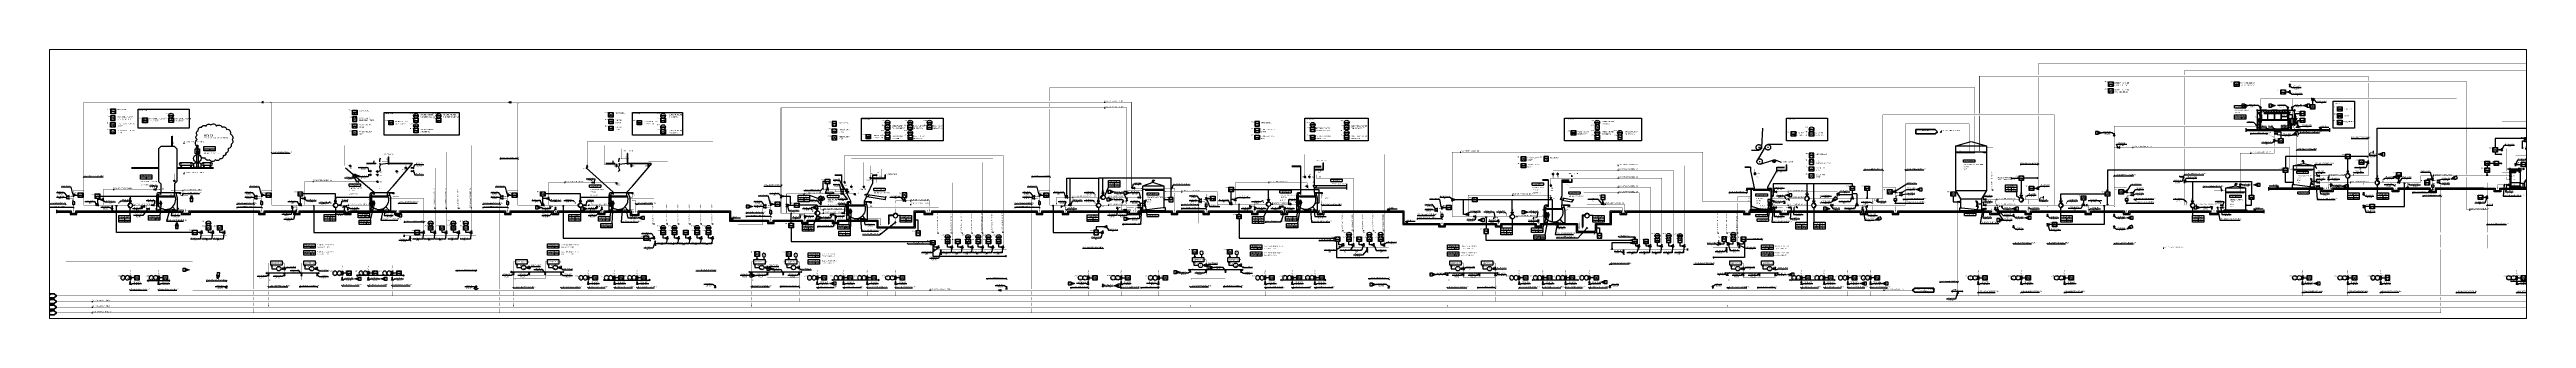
# Paper-space layout 'PDF' of a CAD drawing. Header units: millimetres. Extents: x 0 to 1931, y 0 to 210.
# The model-space entities are those that its viewports show. They can reach past a viewport. Long polylines and large blocks are cut down to what shows.
import ezdxf
from ezdxf.enums import TextEntityAlignment as Align

# ---------------------------------------------------------------- set-up
doc = ezdxf.new("R2010")
doc.units = ezdxf.units.MM
doc.header["$LTSCALE"] = 10
doc.header["$MEASUREMENT"] = 0
for name, pattern in [('DASHDOT', [25.4, 12.7, -6.35, 0, -6.35]), ('DASHED', [0.75, 0.5, -0.25]), ('DASHEDX2', [1.5, 1, -0.5])]:
    doc.linetypes.add(name, pattern=pattern)
doc.layers.get('0').update_dxf_attribs({"linetype": 'CONTINUOUS'})
for name, color, linetype in [('P-A-SHEET', 3, 'CONTINUOUS'), ('P-ADDITIVE', 40, 'CONTINUOUS'), ('P-AGITATOR_POS', 7, 'CONTINUOUS'), ('P-AIR', 7, 'CONTINUOUS'), ('P-COOLING_WATER', 3, 'CONTINUOUS'), ('P-CVPOS', 7, 'CONTINUOUS'), ('P-DELIVERY_LIMIT', 1, 'DASHDOT'), ('P-EQUIPMENT_POS', 7, 'CONTINUOUS'), ('P-EQUIPMENTS', 7, 'CONTINUOUS'), ('P-FILTERED_WATER', 3, 'CONTINUOUS'), ('P-FITTINGS', 7, 'CONTINUOUS'), ('P-FLOOR', 7, 'CONTINUOUS'), ('P-INSTRPOS', 7, 'CONTINUOUS'), ('P-INSTRPOS_TEXTS', 7, 'CONTINUOUS'), ('P-INSTRU', 7, 'CONTINUOUS'), ('P-LINEPOS', 7, 'CONTINUOUS'), ('P-MASS1', 6, 'CONTINUOUS'), ('P-MOTOR_POS', 7, 'CONTINUOUS'), ('P-OTHER', 7, 'CONTINUOUS'), ('P-PTERMINAL_POS', 7, 'CONTINUOUS'), ('P-PUMP_POS', 7, 'CONTINUOUS'), ('P-PUMPS', 7, 'CONTINUOUS'), ('P-REJECT', 22, 'CONTINUOUS'), ('P-REVISIONS', 1, 'CONTINUOUS'), ('P-SEALING_WATER', 3, 'CONTINUOUS'), ('P-SYMB', 7, 'CONTINUOUS'), ('P-TANK_POS', 7, 'CONTINUOUS'), ('P-TEXT', 7, 'CONTINUOUS'), ('P-VALVEPOS', 7, 'CONTINUOUS'), ('P-VENTS', 7, 'CONTINUOUS'), ('P-WATER', 3, 'CONTINUOUS'), ('P-WHITE_WATER', 3, 'CONTINUOUS'), ('PI0ATT', 7, 'CONTINUOUS')]:
    doc.layers.add(name, color=color, linetype=linetype)
doc.styles.add('Arial', font='ARIALN.TTF')
doc.styles.add('ARIALN', font='ARIALN.TTF')
doc.styles.add('CTS_REV', font='isocp.shx')
doc.styles.add('ISO', font='ISO.shx')
doc.styles.add('ROMANS', font='ARIALN.TTF')
doc.styles.get("Standard").update_dxf_attribs({"font": 'ARIALN.TTF'})

# ---------------------------------------------------------------- blocks, each defined once
blk = doc.blocks.new('PPI_0100X')
at = {"color": 0}
blk.add_circle((0, 0), 0.75, dxfattribs=at)
at = {"layer": 'PI0ATT', "color": 0, "flags": 1}
for tag, p in [('ANTNIMI', (-0.9, -0.3)), ('ANTPOS', (-0.9, -0.4)), ('ANTPNIM', (-0.9, -0.5)), ('ANTDN', (-0.9, -0.6)), ('ANTPN', (-0.9, -0.6)), ('ANTMAT', (-0.9, -0.7)), ('ANTLIIT', (-0.9, -0.8)), ('ANTPITU', (-0.9, -0.9)), ('ANTERI1', (-0.9, -1)), ('ANTPHAV', (-0.9, -1.1)), ('ANTSIPO', (-0.9, -1.1)), ('ANTAILY', (-0.9, -1.2)), ('ANTTIH', (-0.9, -1.3)), ('ANTALUE', (-0.9, -1.4)), ('ANTKPAI', (-0.9, -1.5)), ('ANTLMP', (-0.9, -1.6)), ('ANTYLAM', (-0.9, -1.6)), ('ANTLISA', (-0.9, -1.7))]:
    blk.add_attdef(tag, p, '', height=0.05, dxfattribs=at)
blk = doc.blocks.new('P7A1105')
at = {"color": 0, "linetype": 'ByBlock'}
for points in [[(-3, 1.8), (-3, -1.8), (0, 0)], [(0, 0), (3, 1.8), (3, -1.8)]]:
    blk.add_solid(points, dxfattribs=at)
blk = doc.blocks.new('P7A1252')
at = {"color": 0, "linetype": 'ByBlock'}
for p, q in [((0, -1.5), (0, 1.5)), ((2, 1.5), (0, 1.5)), ((2, -1.5), (0, -1.5))]:
    blk.add_line(p, q, dxfattribs=at)
blk = doc.blocks.new('P7A0200')
at = {"color": 0, "linetype": 'ByBlock'}
for p, q in [((0, 5), (5, 0)), ((5, 0), (0, -5))]:
    blk.add_line(p, q, dxfattribs=at)
blk.add_lwpolyline([(0, -5, 1), (0, 5, 1)], format="xyb", close=True, dxfattribs=at)
blk = doc.blocks.new('P7A1100')
at = {"color": 0, "linetype": 'ByBlock'}
for points in [[(-3, -1.8), (-3, 1.8), (0, 0)], [(3, -1.8), (3, 1.8), (0, 0)]]:
    blk.add_lwpolyline(points, close=True, dxfattribs=at)
blk = doc.blocks.new('P7A1106')
at = {"color": 0, "linetype": 'ByBlock'}
for p, q in [((3, 1.8), (0, 0)), ((3, -1.8), (3, 1.8)), ((0, 0), (3, -1.8))]:
    blk.add_line(p, q, dxfattribs=at)
blk.add_lwpolyline([(-3, 1.8), (0, 0), (-3, -1.8)], close=True, dxfattribs=at)
blk.add_solid([(3, 1.8), (0, 0), (3, -1.8)], dxfattribs=at)
blk = doc.blocks.new('P7A1120')
at = {"color": 0, "linetype": 'ByBlock'}
blk.add_line((0, 0), (0, 3), dxfattribs=at)
for points in [[(-3, 1.8), (0, 0), (-3, -1.8)], [(3, 1.8), (0, 0), (3, -1.8)]]:
    blk.add_lwpolyline(points, close=True, dxfattribs=at)
blk.add_lwpolyline([(-1.5, 4.5, 1), (1.5, 4.5, 1)], format="xyb", close=True, dxfattribs=at)
blk = doc.blocks.new('PPI_1204A')
at = {"color": 0, "linetype": 'ByBlock'}
for p, q in [((-6, -6), (-6, 6)), ((-6, 6), (6, 6)), ((-6, 0), (6, 0)), ((6, 6), (6, -6)), ((6, -6), (-6, -6))]:
    blk.add_line(p, q, dxfattribs=at)
blk.add_circle((0, 0), 6, dxfattribs=at)
blk = doc.blocks.new('PPI_1200A')
at = {"color": 0, "linetype": 'ByBlock'}
blk.add_circle((0, 0), 6, dxfattribs=at)
blk = doc.blocks.new('PPI_1000A')
at = {"color": 0, "linetype": 'ByBlock'}
blk.add_line((-1, 0), (1, 0), dxfattribs=at)
blk = doc.blocks.new('P7A1304')
at = {"color": 0, "linetype": 'ByBlock'}
blk.add_line((1.5, 1.5), (-1.5, -1.5), dxfattribs=at)
blk = doc.blocks.new('PPI_1100A')
at = {"color": 0, "linetype": 'ByBlock'}
blk.add_line((0, 0), (2, 0), dxfattribs=at)
blk = doc.blocks.new('PPI_0900A')
at = {"color": 0, "linetype": 'ByBlock'}
blk.add_line((-1, 0), (1, 0), dxfattribs=at)
blk = doc.blocks.new('PR46FDB')
h = blk.add_hatch(color=0)
h.paths.add_polyline_path([(-3, -1.8), (-3, 1.8), (0, 0)])
h.paths.add_polyline_path([(3, -1.8), (3, 1.8), (0, 0)])
at = {"color": 0, "linetype": 'ByBlock'}
for points in [[(-3, -1.8), (-3, 1.8), (0, 0)], [(3, -1.8), (3, 1.8), (0, 0)]]:
    blk.add_lwpolyline(points, close=True, dxfattribs=at)
blk = doc.blocks.new('PR46FE9')
h = blk.add_hatch(color=0)
h.paths.add_polyline_path([(-3, -1.8), (-3, 1.8), (0, 0)])
h.paths.add_polyline_path([(3, -1.8), (3, 1.8), (0, 0)])
at = {"color": 0, "linetype": 'ByBlock'}
for points in [[(-3, -1.8), (-3, 1.8), (0, 0)], [(3, -1.8), (3, 1.8), (0, 0)]]:
    blk.add_lwpolyline(points, close=True, dxfattribs=at)
blk = doc.blocks.new('PR47035')
h = blk.add_hatch(color=0)
h.paths.add_polyline_path([(-3, -1.8), (-3, 1.8), (0, 0)])
h.paths.add_polyline_path([(3, -1.8), (3, 1.8), (0, 0)])
at = {"color": 0, "linetype": 'ByBlock'}
for points in [[(-3, -1.8), (-3, 1.8), (0, 0)], [(3, -1.8), (3, 1.8), (0, 0)]]:
    blk.add_lwpolyline(points, close=True, dxfattribs=at)
blk = doc.blocks.new('P7A1212')
at = {"color": 0, "linetype": 'ByBlock'}
for p, q in [((0, -1.5), (0, 1.5)), ((2, -1.5), (0, -1.5))]:
    blk.add_line(p, q, dxfattribs=at)
blk = doc.blocks.new('P7A1305')
at = {"color": 0, "linetype": 'ByBlock'}
blk.add_solid([(-4, -1), (-4, 1), (0, 0)], dxfattribs=at)
blk = doc.blocks.new('PPI_1205A')
at = {"color": 0, "linetype": 'ByBlock'}
for p, q in [((-6, -6), (-6, 6)), ((-6, 6), (6, 6)), ((-6, 0.5), (6, 0.5)), ((6, 6), (6, -6)), ((-6, -0.5), (6, -0.5)), ((6, -6), (-6, -6))]:
    blk.add_line(p, q, dxfattribs=at)
blk.add_circle((0, 0), 6, dxfattribs=at)
blk = doc.blocks.new('CVN0F33')
at = {"color": 0, "linetype": 'ByBlock'}
for points in [[(-3, -1.8), (-3, 1.8), (0, 0)], [(3, -1.8), (3, 1.8), (0, 0)]]:
    blk.add_lwpolyline(points, close=True, dxfattribs=at)
at = {"color": 0, "linetype": 'Continuous'}
blk.add_lwpolyline([(-1.5, 4.5, -1), (1.5, 4.5, -1), (-1.5, 4.5)], format="xyb", close=True, dxfattribs=at)
blk.add_lwpolyline([(0, 0), (0, 3)], dxfattribs=at)
blk = doc.blocks.new('PPI_0102B')
at = {"color": 0, "linetype": 'ByBlock'}
blk.add_circle((0, -1), 1, dxfattribs=at)
blk = doc.blocks.new('PR19081')
h = blk.add_hatch(color=0)
h.paths.add_polyline_path([(-3, -1.8), (-3, 1.8), (0, 0)])
h.paths.add_polyline_path([(3, -1.8), (3, 1.8), (0, 0)])
at = {"color": 0, "linetype": 'ByBlock'}
for points in [[(-3, -1.8), (-3, 1.8), (0, 0)], [(3, -1.8), (3, 1.8), (0, 0)]]:
    blk.add_lwpolyline(points, close=True, dxfattribs=at)
blk = doc.blocks.new('P7A1210')
at = {"color": 0, "linetype": 'ByBlock'}
blk.add_lwpolyline([(-3, 1.5), (-3, -1.5), (0, -0.5), (0, 0.5)], close=True, dxfattribs=at)
blk = doc.blocks.new('P7A1360')
at = {"color": 0, "linetype": 'ByBlock'}
for p, q in [((-3.5, 4), (-2.5, 4)), ((-0.5, 4), (-0.5, 0)), ((0.5, 0), (0.5, 4))]:
    blk.add_line(p, q, dxfattribs=at)
for radius in [2, 1]:
    blk.add_arc((-1.5, 4), radius, 0, 180, dxfattribs=at)
blk = doc.blocks.new('PR5645E')
h = blk.add_hatch(color=0)
h.paths.add_polyline_path([(-3, -1.8), (-3, 1.8), (0, 0)])
h.paths.add_polyline_path([(3, -1.8), (3, 1.8), (0, 0)])
at = {"color": 0, "linetype": 'ByBlock'}
for points in [[(-3, -1.8), (-3, 1.8), (0, 0)], [(3, -1.8), (3, 1.8), (0, 0)]]:
    blk.add_lwpolyline(points, close=True, dxfattribs=at)
blk = doc.blocks.new('P7A1312')
at = {"color": 0, "linetype": 'ByBlock'}
for p, q in [((-8.5, 5), (-12.5, 7)), ((-12.5, 7), (-7.5, -7)), ((-11.5, -5), (-8.5, 5)), ((0, 0), (-10, 0)), ((-7.5, -7), (-11.5, -5))]:
    blk.add_line(p, q, dxfattribs=at)
blk = doc.blocks.new('PR4B43D')
h = blk.add_hatch(color=0)
h.paths.add_polyline_path([(-3, -1.8), (-3, 1.8), (0, 0)])
h.paths.add_polyline_path([(3, -1.8), (3, 1.8), (0, 0)])
at = {"layer": 'P-VENTS', "color": 7, "linetype": 'Continuous'}
for points in [[(-3, -1.8), (-3, 1.8), (0, 0)], [(3, -1.8), (3, 1.8), (0, 0)]]:
    blk.add_lwpolyline(points, close=True, dxfattribs=at)
blk = doc.blocks.new('PR4B500')
h = blk.add_hatch(color=0)
h.paths.add_polyline_path([(-3, -1.8), (-3, 1.8), (0, 0)])
h.paths.add_polyline_path([(3, -1.8), (3, 1.8), (0, 0)])
at = {"layer": 'P-VENTS', "color": 7, "linetype": 'Continuous'}
for points in [[(-3, -1.8), (-3, 1.8), (0, 0)], [(3, -1.8), (3, 1.8), (0, 0)]]:
    blk.add_lwpolyline(points, close=True, dxfattribs=at)
blk = doc.blocks.new('CV4B516')
at = {"color": 0, "linetype": 'Continuous'}
blk.add_lwpolyline([(-1.5, 4.5, -1), (1.5, 4.5, -1), (-1.5, 4.5)], format="xyb", close=True, dxfattribs=at)
blk.add_lwpolyline([(0, 0), (0, 3)], dxfattribs=at)
at = {"layer": 'P-VENTS', "color": 7, "linetype": 'Continuous'}
for points in [[(-3, -1.8), (-3, 1.8), (0, 0)], [(3, -1.8), (3, 1.8), (0, 0)]]:
    blk.add_lwpolyline(points, close=True, dxfattribs=at)
blk = doc.blocks.new('PPI_0700A-25_0')
at = {"color": 0, "linetype": 'ByBlock'}
for p, q in [((0, 0), (25, 0)), ((0, -5), (0, 0)), ((25, 0), (25, -5)), ((25, -5), (0, -5))]:
    blk.add_line(p, q, dxfattribs=at)
blk = doc.blocks.new('PPI_0802A-25_0')
at = {"color": 0, "linetype": 'ByBlock'}
for p, q in [((0, -5), (0, 0)), ((0, 0), (25, 0)), ((25, 0), (25, -5)), ((0, -5), (25, -5))]:
    blk.add_line(p, q, dxfattribs=at)
blk = doc.blocks.new('A$C40275834')
at = {"ltscale": 60}
for p, q in [((-22.5, 2.7), (-22.5, 12.3)), ((-22, 12.3), (-22.5, 12.3)), ((-22, 2.7), (-22.5, 2.7)), ((-22, 2.7), (-22, 12.3)), ((-21.9, 11.6), (-22, 11.6)), ((-21.9, 3.4), (-22, 3.4)), ((-21.9, 3.4), (-21.9, 11.6)), ((-21.9, 11.6), (-21.8, 11.6)), ((-21.9, 3.4), (-21.9, 11.6)), ((-21.9, 3.4), (-21.8, 3.4)), ((-21.8, 2.7), (-21.8, 12.3)), ((-21.8, 12.3), (-21.3, 12.3)), ((-21.8, 2.7), (-21.3, 2.7)), ((-21.3, 2.7), (-21.3, 12.3)), ((-21.3, 11.1), (-18.7, 11.1)), ((-21.3, 3.9), (-18.7, 3.9)), ((-19.4, 18.5), (-19.4, 23.1)), ((-17.7, 23.1), (-19.4, 23.1)), ((-18.9, 18.5), (-19.4, 18.5)), ((-19.3, 22.7), (-18.8, 23.1)), ((-19.2, 16.8), (-17.7, 16.8)), ((-19.2, 15.9), (-19.2, 16.8)), ((-19.2, 16.4), (-17.7, 16.4)), ((-16, 15.9), (-19.2, 15.9)), ((-19, 38.9), (-19, 36.8)), ((-19, 34.8), (-19, 36.8)), ((-19, 0.4), (-14, 0.4)), ((-19, 0), (-19, 0.4)), ((-14, 0), (-19, 0)), ((-18.9, 16.8), (-18.9, 23)), ((-18.9, 18.2), (-17.7, 18.2)), ((-18.6, 39.1), (-18.8, 39.1)), ((-18.6, 34.5), (-18.8, 34.5)), ((-18.8, 16.4), (-18.8, 16.4)), ((-17.7, 15.9), (-18.8, 15.9)), ((-18.7, 19.1), (-17.7, 19.1)), ((-18.7, 15.9), (-18.7, 0.4)), ((-18.4, 37.2), (-18.4, 38.9)), ((-18.2, 37.2), (-18.4, 37.2)), ((-18.4, 36.5), (-18.4, 37.2)), ((-18.4, 36.5), (-18.4, 34.8)), ((-18.2, 36.5), (-18.4, 36.5)), ((-18.2, 22.4), (-18.3, 19.1)), ((-18.2, 37.3), (-18.2, 37.2)), ((-17.1, 37.3), (-18.2, 37.3)), ((-18.2, 37.2), (-18.2, 36.5)), ((-18.2, 36.4), (-18.2, 36.5)), ((-17.1, 36.4), (-18.2, 36.4)), ((-17.7, 22.4), (-18.2, 22.4)), ((-17.2, 17.8), (-18.2, 17.8)), ((-18.2, 17.8), (-18.2, 16.8)), ((-18, 36.4), (-18, 35.9)), ((-18, 35.9), (-18, 35.7)), ((-18, 35.8), (-18, 32.6)), ((-18, 35.8), (-18, 35.8)), ((-18, 35.7), (-18, 35.6)), ((-18, 35.7), (-17.9, 35.6)), ((-18, 35.6), (-18, 35.6)), ((-18, 32.5), (-17.8, 32.3)), ((-17.9, 35.6), (-17.7, 35.5)), ((-17.8, 32.3), (-17.6, 32.3)), ((-16, 16.4), (-17.8, 16.4)), ((-17.7, 35.5), (-17.5, 35.5)), ((-17.7, 23.1), (-16.1, 23.1)), ((-17.7, 22.4), (-17.3, 22.4)), ((-16.7, 19.1), (-17.7, 19.1)), ((-16.6, 18.2), (-17.7, 18.2)), ((-16.2, 16.8), (-17.7, 16.8)), ((-17.7, 16.4), (-17.2, 16.4)), ((-17.2, 15.9), (-17.7, 15.9)), ((-17.6, 32.3), (-17.4, 32.3)), ((-17.5, 35.5), (-17.3, 35.6)), ((-17.4, 32.3), (-17.3, 32.5)), ((-17.3, 36.4), (-17.3, 35.9)), ((-17.2, 35.7), (-17.3, 35.9)), ((-17.2, 35.8), (-17.3, 35.8)), ((-17.3, 35.7), (-17.3, 35.6)), ((-17.3, 35.6), (-17.2, 35.7)), ((-17.3, 35.6), (-17.3, 35.6)), ((-17.3, 32.5), (-17.2, 32.6)), ((-17.3, 22.4), (-17.2, 19.1)), ((-17.2, 35.8), (-17.2, 32.6)), ((-17.2, 16.8), (-17.2, 17.8)), ((-17.2, 16.4), (-16, 16.4)), ((-16, 15.9), (-17.2, 15.9)), ((-17.1, 37.2), (-17.1, 37.3)), ((-14.2, 37.2), (-17.1, 37.2)), ((-17.1, 37.2), (-17.1, 36.5)), ((-16.6, 36.5), (-17.1, 36.5)), ((-17.1, 36.5), (-17.1, 36.4)), ((-16, 32.6), (-16.9, 33.5)), ((-16.1, 22.7), (-16.7, 23.1)), ((-16.3, 36.5), (-16.6, 36.5)), ((-16.6, 16.8), (-16.6, 23)), ((-16.6, 18.5), (-16.1, 18.5)), ((-16, 31.8), (-16.5, 31.8)), ((-16, 31.1), (-16.5, 31.1)), ((-14.3, 36.5), (-16.3, 36.5)), ((-16.2, 16.4), (-16.2, 16.8)), ((-16.1, 36.4), (-16.1, 36.5)), ((-14.1, 36.4), (-16.1, 36.4)), ((-14.1, 35.2), (-16.1, 35.2)), ((-16.1, 18.5), (-16.1, 23.1)), ((-16, 21.6), (-16.1, 21.6)), ((-16, 19.6), (-16.1, 19.6)), ((-16, 36.4), (-15.8, 36.4)), ((-16, 36.4), (-16, 36.4)), ((-16, 36.4), (-16, 36.4)), ((-16, 3.3), (-16, 32.7)), ((-15.4, 3.3), (-16, 3.3)), ((-15.9, 37.5), (-15.9, 37.4)), ((-15.9, 37.4), (-15.9, 36.5)), ((-15.9, 36.4), (-15.7, 36.4)), ((-15.9, 36.3), (-15.9, 36)), ((-15.9, 36), (-15.9, 36)), ((-15.9, 36), (-15.8, 36)), ((-15.6, 36.4), (-15.8, 36.4)), ((-15.7, 36), (-15.8, 36)), ((-15.7, 37.5), (-15.7, 37.4)), ((-15.7, 37.4), (-15.7, 36.5)), ((-15.7, 36.4), (-15.6, 36.4)), ((-15.7, 36.3), (-15.7, 36)), ((-15.6, 36.4), (-15.6, 36.4)), ((-15.6, 35.2), (-15.6, 35.2)), ((-14, 0.4), (-15.6, 0.4)), ((-15.4, 35.3), (-15.4, 36.3)), ((-15.4, 35.3), (-15.4, 36.3)), ((-15.4, 35.2), (-15, 35.2)), ((-15.4, 20.6), (-15.4, 21.8)), ((-15.4, 0.4), (-15.4, 20.6)), ((-15.4, 20.6), (-14.3, 20.6)), ((-15.4, 20.6), (-15, 20.6)), ((-15.3, 35.3), (-15.3, 36.3)), ((-14.1, 36.4), (-15.2, 36.4)), ((-15.2, 35.2), (-14.1, 35.2)), ((-15.2, 21.9), (-14.3, 21.9)), ((-15, 36.5), (-15, 36.4)), ((-15, 36.4), (-15, 36.5)), ((-15, 36.5), (-15, 36.4)), ((-15, 32.9), (-15, 23.8)), ((-15, 23.8), (-14.6, 23.3)), ((-14.9, 36.3), (-14.9, 36.4)), ((-14.2, 36.3), (-14.9, 36.3)), ((-14.7, 42.3), (-14.7, 37.2)), ((-14.1, 42.3), (-14.7, 42.3)), ((-14.1, 42.3), (-14.7, 42.3)), ((-14.6, 23.3), (-13.8, 23.3)), ((-14.5, 31.2), (-13.8, 31.2)), ((-14.4, 33), (-14.4, 31.2)), ((-14.4, 33), (-14.4, 31.2)), ((-14.4, 31.2), (-14.4, 23.3)), ((-14.3, 33), (-14.3, 31.2)), ((-14.3, 23.3), (-14.3, 15)), ((-13.3, 15), (-14.3, 15)), ((-14.1, 37.5), (-14.2, 37.5)), ((-14.2, 37.5), (-14.2, 36.6)), ((-14.1, 36.5), (-14.2, 36.5)), ((-14.1, 42.2), (-14.1, 36.4)), ((-14.1, 37.6), (-14.1, 36.6)), ((-14.1, 37.6), (-14.1, 37.6)), ((-14.1, 36.4), (-14.1, 36.4)), ((-14.1, 36.4), (-14.1, 36.4)), ((-14, 36.3), (-14.1, 36.4)), ((-14.1, 36.2), (-14.1, 33.1)), ((-14.1, 0.4), (-14.1, 15)), ((-14.1, 0.4), (-14, 0.4)), ((-14, 35.6), (-14, 42.2)), ((-13.9, 41.6), (-14, 41.6)), ((-13.7, 41.6), (-14, 41.6)), ((-13.7, 41.5), (-14, 41.5)), ((-14, 36.4), (-14, 35.6)), ((-14, 36.2), (-14, 33.1)), ((-14, 35.6), (-14, 35.6)), ((-14, 0.4), (-14, 15)), ((-14, 0.4), (-14, 2.8)), ((-14, 1.4), (-2.1, 1.4)), ((-14, 0.4), (-14, 1.4)), ((-14, 0), (-14, 0.4)), ((-13.1, 41.7), (-13.9, 41.7)), ((-13.9, 41.7), (-13.9, 41.6)), ((-13.1, 41.7), (-13.9, 41.7)), ((-13.1, 41.7), (-13.9, 41.7)), ((-13.9, 38.2), (-13.9, 33.1)), ((-13.9, 28.5), (-13.9, 30.5)), ((-13.9, 24.1), (-13.9, 28.2)), ((-13.2, 31.2), (-13.8, 31.2)), ((-13.1, 23.3), (-13.8, 23.3)), ((-13.7, 41.6), (-13.7, 38.4)), ((-13.7, 28.5), (-13.7, 30.5)), ((-13.7, 24.1), (-13.7, 28.2)), ((-13.6, 33.2), (-13.6, 38.4)), ((-13.6, 38.4), (-13.5, 38.4)), ((-13.5, 35.9), (-13.5, 38.5)), ((-13.5, 33.2), (-13.5, 36.4)), ((-13.5, 36.4), (-13.5, 35.9)), ((-13.3, 33.2), (-13.3, 31.2)), ((-13.3, 33.2), (-13.3, 31.2)), ((-13.3, 23.3), (-13.3, 15)), ((-13.3, 21.9), (45, 21.9)), ((-13.3, 20.6), (45, 20.6)), ((-13.2, 41.7), (-13.2, 41.7)), ((-13.2, 33.2), (-13.2, 31.2)), ((-13.2, 31.2), (-13.2, 23.3)), ((-2.2, 42.3), (-13.1, 42.3)), ((-13.1, 42.1), (-13.1, 42.3)), ((-13.1, 41.8), (-13.1, 42.3)), ((-13, 42.3), (-13.1, 42.3)), ((-13.1, 42.1), (-13.1, 42.1)), ((-12.6, 23.8), (-13.1, 23.3)), ((-13, 42.3), (-6.4, 42.3)), ((-6.4, 42.3), (-13, 42.3)), ((-13, 41.8), (-13, 42.3)), ((-12.6, 33.3), (-12.6, 23.8)), ((-10.2, 38.4), (-10.2, 38.8)), ((-10.2, 38.4), (-10.1, 38.4)), ((-10.2, 38.4), (-10.2, 38.4)), ((-10.1, 38.4), (-10.1, 38.8)), ((-10.1, 38.4), (-10.1, 38.4)), ((-10.1, 38.4), (-10.1, 38.4)), ((-7.7, 39.1), (-9.9, 39.1)), ((-7.7, 38.9), (-9.9, 38.9)), ((-7.7, 39.1), (-5.4, 39.1)), ((-7.7, 38.9), (-5.4, 38.9)), ((-7.7, 35.2), (44.3, 35.2)), ((44.3, 36.4), (-7, 36.4)), ((-6.9, 36.5), (44.3, 36.5)), ((-5.3, 38.4), (-5.3, 38.8)), ((-5.2, 38.4), (-5.3, 38.4)), ((-5.3, 38.4), (-5.3, 38.4)), ((-5.2, 38.4), (-5.2, 38.4)), ((-5.1, 38.4), (-5.2, 38.4)), ((-5.1, 38.4), (-5.1, 38.8)), ((-5.1, 38.4), (-5.1, 38.4)), ((-3.2, 0.8), (3.2, 0.8)), ((-3.2, 0.5), (-3.2, 0.8)), ((-3.2, 0.5), (3.2, 0.5)), ((-3.2, 0.4), (3.2, 0.4)), ((-3.2, 0.4), (-3.2, 0)), ((-3.2, 0), (3.2, 0)), ((-2.7, 0.4), (-2.7, 0.5)), ((-2.7, 0.4), (2.7, 0.4)), ((-2.7, 0.4), (2.7, 0.4)), ((-2.7, 0.4), (-2.7, 0.4)), ((-2.2, 36.5), (-2.2, 42.2)), ((-2.2, 41.7), (-1.8, 41.7)), ((-2.2, 41.7), (-1.8, 41.7)), ((-2.1, 1.4), (-2.1, 0.8)), ((-1.4, 41.7), (-1.8, 41.7)), ((-1.4, 41.7), (-1.8, 41.7)), ((-1.4, 36.5), (-1.4, 42.2)), ((-1.3, 42.3), (9.5, 42.3)), ((0.7, 35.2), (0.7, 21.9)), ((0.9, 21.9), (0.9, 35.2)), ((1.5, 38.4), (1.5, 38.8)), ((1.5, 38.4), (1.6, 38.4)), ((1.5, 38.4), (1.5, 38.4)), ((1.6, 38.4), (1.7, 38.4)), ((1.7, 38.4), (1.7, 38.8)), ((1.7, 38.4), (1.7, 38.4)), ((4.1, 39.1), (1.8, 39.1)), ((4.1, 38.9), (1.8, 38.9)), ((2.5, 1.4), (12.9, 1.4)), ((2.5, 1.4), (12.9, 1.4)), ((2.5, 1.4), (2.5, 0.8)), ((3.2, 0.5), (3.2, 0.8)), ((3.2, 0.4), (3.2, 0)), ((4.1, 39.1), (6.4, 39.1)), ((4.1, 38.9), (6.3, 38.9)), ((6.5, 38.4), (6.5, 38.8)), ((6.5, 38.4), (6.5, 38.4)), ((6.6, 38.4), (6.5, 38.4)), ((6.5, 38.4), (6.5, 38.4)), ((6.6, 38.4), (6.6, 38.8)), ((6.6, 38.4), (6.6, 38.4)), ((6.6, 38.4), (6.6, 38.4)), ((9.6, 41.7), (9.6, 42.2)), ((9.6, 36.5), (9.6, 41.7)), ((10, 41.7), (9.6, 41.7)), ((10, 41.7), (10.3, 41.7)), ((10.3, 41.7), (10.3, 42.2)), ((10.3, 36.5), (10.3, 41.7)), ((21.2, 42.3), (10.4, 42.3)), ((11.8, 0.8), (18.2, 0.8)), ((11.8, 0.5), (11.8, 0.8)), ((11.8, 0.5), (18.2, 0.5)), ((11.8, 0.4), (18.2, 0.4)), ((11.8, 0.4), (11.8, 0)), ((11.8, 0), (18.2, 0)), ((12.3, 0.4), (12.3, 0.5)), ((12.3, 0.4), (17.7, 0.4)), ((12.3, 0.4), (17.7, 0.4)), ((12.3, 0.4), (12.3, 0.4)), ((12.9, 1.4), (12.9, 0.8)), ((13.3, 38.4), (13.3, 38.8)), ((13.3, 38.4), (13.4, 38.4)), ((13.3, 38.4), (13.3, 38.4)), ((13.3, 38.4), (13.3, 38.4)), ((13.4, 38.4), (13.4, 38.8)), ((13.4, 38.4), (13.4, 38.4)), ((13.4, 38.4), (13.4, 38.4)), ((15.8, 39.1), (13.5, 39.1)), ((15.8, 38.9), (13.6, 38.9)), ((15.7, 35.2), (15.7, 21.9)), ((15.8, 39.1), (18.1, 39.1)), ((15.8, 38.9), (18.1, 38.9)), ((15.9, 21.9), (15.9, 35.2)), ((17.5, 1.4), (45.7, 1.4)), ((17.5, 1.4), (17.5, 0.8)), ((18.2, 38.4), (18.2, 38.8)), ((18.2, 38.4), (18.2, 38.4)), ((18.3, 38.4), (18.2, 38.4)), ((18.2, 0.5), (18.2, 0.8)), ((18.2, 0.4), (18.2, 0)), ((18.4, 38.4), (18.3, 38.4)), ((18.4, 38.4), (18.4, 38.8)), ((18.4, 38.4), (18.4, 38.4)), ((21.3, 36.5), (21.3, 42.2)), ((21.3, 41.7), (21.7, 41.7)), ((21.3, 41.7), (21.7, 41.7)), ((22.1, 41.7), (21.7, 41.7)), ((22.1, 41.7), (21.7, 41.7)), ((22.1, 36.5), (22.1, 42.2)), ((22.2, 42.3), (33, 42.3)), ((25, 38.4), (25, 38.8)), ((25, 38.4), (25.1, 38.4)), ((25, 38.4), (25, 38.4)), ((25.1, 38.4), (25.1, 38.4)), ((25.1, 38.4), (25.2, 38.4)), ((25.2, 38.4), (25.2, 38.8)), ((27.6, 39.1), (25.3, 39.1)), ((27.6, 38.9), (25.3, 38.9)), ((27.6, 39.1), (29.9, 39.1)), ((27.6, 38.9), (29.8, 38.9)), ((30, 38.4), (30, 38.8)), ((30, 38.4), (30, 38.4)), ((30.1, 38.4), (30, 38.4)), ((30, 38.4), (30, 38.4)), ((30.1, 38.4), (30.1, 38.8)), ((30.1, 38.4), (30.1, 38.4)), ((30.1, 38.4), (30.1, 38.4)), ((30.7, 35.2), (30.7, 21.9)), ((30.9, 21.9), (30.9, 35.2)), ((33.1, 41.7), (33.1, 42.2)), ((33.1, 36.5), (33.1, 41.7)), ((33.4, 41.7), (33.1, 41.7)), ((33.4, 41.7), (33.8, 41.7)), ((33.8, 41.7), (33.8, 42.2)), ((33.8, 36.5), (33.8, 41.7)), ((44.7, 42.3), (33.9, 42.3)), ((36.7, 38.4), (36.7, 38.8)), ((36.7, 38.4), (36.8, 38.4)), ((36.8, 38.4), (36.8, 38.4)), ((36.8, 38.4), (36.9, 38.4)), ((36.9, 38.4), (36.9, 38.8)), ((36.9, 38.4), (36.9, 38.4)), ((36.9, 38.4), (36.9, 38.4)), ((39.3, 39.1), (37, 39.1)), ((39.3, 38.9), (37.1, 38.9)), ((39.3, 39.1), (41.6, 39.1)), ((39.3, 38.9), (41.6, 38.9)), ((41.7, 38.4), (41.7, 38.8)), ((41.7, 38.4), (41.7, 38.4)), ((41.8, 38.4), (41.7, 38.4)), ((41.9, 38.4), (41.8, 38.4)), ((41.9, 38.4), (41.9, 38.8)), ((41.9, 38.4), (41.9, 38.4)), ((44.3, 36.6), (44.7, 37)), ((44.3, 36.6), (44.3, 23.8)), ((44.3, 23.8), (44.7, 23.3)), ((44.7, 37), (45.3, 37)), ((44.7, 37), (44.8, 37)), ((44.7, 23.3), (45.5, 23.3)), ((44.8, 37), (44.8, 42.2)), ((44.8, 41.7), (45.6, 41.7)), ((44.9, 37.1), (44.8, 37)), ((44.8, 37), (44.8, 31.2)), ((44.8, 31.2), (44.8, 23.3)), ((44.8, 31.2), (45.5, 31.2)), ((44.9, 37.1), (45.1, 37.1)), ((44.9, 37.1), (45.1, 37.1)), ((44.9, 37), (44.9, 31.2)), ((44.9, 37), (45.4, 37)), ((44.9, 37), (45.2, 37)), ((45.3, 34.6), (45, 34.3)), ((45, 34.3), (45, 31.2)), ((45, 34.2), (46, 34.2)), ((45, 23.3), (45, 15)), ((45, 15), (46, 15)), ((46, 15), (45, 15)), ((45.2, 37.1), (45.2, 38.6)), ((45.2, 38.6), (45.3, 38.6)), ((45.4, 37), (45.2, 37)), ((45.3, 37.1), (45.3, 38.6)), ((45.3, 37.1), (45.3, 37.1)), ((45.3, 28.5), (45.3, 30.5)), ((45.3, 24.1), (45.3, 28.2)), ((45.6, 38.7), (45.5, 38.7)), ((46, 37), (45.5, 37)), ((46.1, 31.2), (45.5, 31.2)), ((46.2, 23.3), (45.5, 23.3)), ((45.6, 41.7), (45.6, 38.7)), ((45.6, 41.6), (45.7, 41.6)), ((45.6, 28.5), (45.6, 30.5)), ((45.6, 24.1), (45.6, 28.2)), ((45.6, 0.4), (50.6, 0.4)), ((45.6, 0), (45.6, 0.4)), ((45.6, 0), (50.6, 0)), ((45.7, 37.1), (45.7, 38.6)), ((45.7, 37.1), (45.7, 38.6)), ((45.7, 38.6), (45.7, 38.6)), ((46, 37), (45.7, 37)), ((45.7, 34.6), (46, 34.3)), ((45.7, 12.9), (45.7, 15)), ((45.7, 6.8), (45.7, 12.9)), ((45.7, 3.2), (45.7, 6.8)), ((45.7, 2.2), (45.7, 3.2)), ((45.7, 0.4), (45.7, 2.1)), ((45.8, 0.4), (45.7, 0.4)), ((45.8, 42.3), (46.3, 42.3)), ((46, 37.1), (45.8, 37.1)), ((46.2, 37), (45.8, 37)), ((46.1, 37), (45.8, 37)), ((45.8, 12.4), (45.8, 15)), ((45.8, 12.2), (45.8, 12.4)), ((45.8, 5.8), (45.8, 12.2)), ((45.8, 0.4), (45.8, 5.8)), ((45.8, 0.4), (47.3, 0.4)), ((46, 37.1), (46.1, 37)), ((46, 37), (46, 31.2)), ((46, 34.3), (46, 31.2)), ((46, 23.3), (46, 15)), ((46, 21.9), (46.9, 21.9)), ((46.1, 37), (46.1, 31.2)), ((46.1, 31.2), (46.1, 23.3)), ((46.7, 36.6), (46.2, 37)), ((46.7, 23.8), (46.2, 23.3)), ((46.3, 42.3), (46.3, 36.9)), ((47.3, 37.2), (46.3, 37.2)), ((48.5, 37.2), (46.3, 37.2)), ((46.7, 36.6), (46.7, 23.8)), ((48.5, 36.5), (46.7, 36.5)), ((47, 36.4), (46.7, 36.4)), ((46.7, 35.2), (47, 35.2)), ((47, 35.2), (47, 36.4)), ((47, 35.2), (47.6, 34.6)), ((47, 35.2), (47.8, 35.2)), ((47, 35.2), (47.2, 35)), ((47, 20.6), (47, 21.8)), ((47, 0.4), (47, 20.6)), ((47, 3.3), (47.6, 3.3)), ((47.3, 36.5), (47.1, 36.5)), ((47.2, 35.2), (47.2, 35.2)), ((47.3, 0.4), (50.3, 0.4)), ((47.6, 3.3), (47.6, 34.6)), ((47.6, 32.6), (48.5, 33.5)), ((47.6, 21.6), (47.7, 21.6)), ((47.6, 21.6), (47.7, 21.6)), ((47.6, 19.6), (47.7, 19.6)), ((47.6, 19.6), (47.7, 19.6)), ((47.6, 16.4), (49.2, 16.4)), ((49.2, 15.9), (47.6, 15.9)), ((49.4, 23.1), (47.7, 23.1)), ((47.7, 18.5), (47.7, 23.1)), ((48.2, 18.5), (47.7, 18.5)), ((47.8, 22.7), (48.3, 23.1)), ((47.9, 16.8), (49.4, 16.8)), ((47.9, 16.4), (47.9, 16.8)), ((48, 0.4), (50.3, 0.4)), ((48.1, 33.1), (55.8, 33.1)), ((48.2, 18.2), (48.2, 23)), ((48.2, 16.8), (48.2, 23)), ((48.2, 18.2), (49.4, 18.2)), ((48.3, 37.2), (48.3, 36.5)), ((48.4, 19.1), (49.4, 19.1)), ((48.5, 37.3), (48.5, 36.9)), ((48.5, 36.9), (48.5, 36.9)), ((48.6, 36.9), (48.5, 36.9)), ((49, 36.9), (48.5, 36.9)), ((49, 36.9), (48.5, 36.9)), ((48.5, 36.8), (48.5, 36.4)), ((49, 36.8), (48.5, 36.8)), ((49, 36.7), (48.5, 36.7)), ((48.6, 36.9), (48.6, 36.8)), ((48.9, 22.4), (48.8, 19.1)), ((48.9, 36.9), (48.9, 36.8)), ((49.8, 22.4), (48.9, 22.4)), ((48.9, 16.8), (48.9, 17.8)), ((48.9, 17.8), (49.9, 17.8)), ((48.9, 17.8), (49.9, 17.8)), ((49, 37.3), (49, 36.9)), ((49.4, 37.2), (49, 37.2)), ((49, 36.8), (49, 36.4)), ((49.4, 36.5), (49, 36.5)), ((49.1, 36.5), (49, 36.5)), ((49.2, 37.2), (49.2, 36.5)), ((49.2, 16.4), (49.4, 16.4)), ((49.4, 15.9), (49.2, 15.9)), ((49.4, 23.1), (51.1, 23.1)), ((50.4, 19.1), (49.4, 19.1)), ((50.5, 18.2), (49.4, 18.2)), ((50.9, 16.8), (49.4, 16.8)), ((49.4, 16.4), (50.9, 16.4)), ((50.9, 15.9), (49.4, 15.9)), ((50.3, 38.3), (49.7, 38.3)), ((49.7, 37.4), (49.7, 38.3)), ((50.3, 38.1), (49.7, 38.1)), ((50.3, 38), (49.7, 38)), ((50.3, 37.9), (49.7, 37.9)), ((49.8, 22.4), (50, 19.1)), ((49.9, 17.8), (49.9, 16.8)), ((50.3, 37.4), (50.3, 38.3)), ((50.3, 11), (50.3, 15.9)), ((52.9, 13.2), (50.3, 13.2)), ((50.3, 12.4), (50.3, 0.4)), ((52.9, 11.5), (50.3, 11.5)), ((50.3, 7.3), (51.7, 7.3)), ((50.3, 2.7), (51.7, 2.7)), ((51, 22.7), (50.5, 23.1)), ((50.5, 16.8), (50.5, 23)), ((50.5, 17.8), (50.5, 23)), ((50.5, 18.5), (51.1, 18.5)), ((50.5, 17.5), (52.1, 14.7)), ((50.6, 0.4), (50.6, 0)), ((50.9, 15.9), (50.9, 16.8)), ((51.1, 22.9), (51.7, 23.2)), ((51.1, 18.5), (51.1, 23.1)), ((51.1, 21.6), (51.2, 21.6)), ((51.1, 19.6), (51.2, 19.6)), ((51.2, 19.6), (51.2, 21.6)), ((51.2, 21.6), (51.3, 21.6)), ((51.3, 19.7), (51.2, 19.6)), ((51.3, 20.6), (51.3, 21.8)), ((51.4, 21.8), (51.3, 21.8)), ((51.3, 21.6), (51.3, 21.4)), ((51.3, 20.6), (51.3, 21.6)), ((51.3, 19.9), (51.3, 21.4)), ((51.3, 20.6), (51.3, 19.5)), ((51.3, 20.6), (51.3, 19.7)), ((51.3, 19.7), (51.3, 19.9)), ((51.4, 19.5), (51.3, 19.5)), ((51.4, 20.6), (51.4, 22.2)), ((51.7, 22.2), (51.4, 22.2)), ((51.4, 20.6), (51.4, 19.1)), ((51.7, 19.1), (51.4, 19.1)), ((51.7, 17), (51.7, 24.3)), ((51.7, 24.3), (56.5, 24.3)), ((52.1, 17), (51.7, 17)), ((51.7, 8.2), (51.7, 1.8)), ((52, 8.2), (51.7, 8.2)), ((51.7, 2.7), (51.7, 2.7)), ((52, 1.8), (51.7, 1.8)), ((52, 8.2), (52, 1.8)), ((52.1, 7.7), (52, 7.7)), ((52.1, 2.3), (52, 2.3)), ((52.1, 24.8), (52.1, 13.2)), ((52.1, 24.8), (56.5, 24.8)), ((57, 24.3), (52.1, 24.3)), ((53.5, 13.1), (52.1, 13.5)), ((52.1, 8.2), (52.1, 1.8)), ((52.1, 8.2), (52.5, 8.2)), ((52.1, 7.7), (52.1, 2.3)), ((52.1, 7.7), (52.1, 2.3)), ((52.1, 7.7), (52.1, 7.7)), ((52.1, 2.3), (52.1, 2.3)), ((52.1, 1.8), (52.5, 1.8)), ((56.9, 11.5), (52.2, 11.5)), ((52.6, 12.7), (52.3, 12.5)), ((52.3, 12.5), (52.3, 12.1)), ((52.3, 12.1), (52.6, 11.9)), ((52.5, 8.2), (52.5, 1.8)), ((52.9, 12.5), (52.6, 12.7)), ((52.6, 11.9), (52.9, 12.1)), ((52.9, 11.5), (52.7, 11.3)), ((53, 10.8), (52.7, 11.3)), ((52.9, 13.2), (53.3, 12.8)), ((52.9, 12.1), (52.9, 12.5)), ((53.3, 11.9), (52.9, 11.5)), ((53, 10.8), (54.2, 11.5)), ((53, 10.7), (54.4, 11.5)), ((53, 10.7), (53.4, 10.2)), ((53.3, 12.8), (53.3, 11.9)), ((55.6, 11.5), (53.4, 10.2)), ((53.9, 11.5), (53.5, 13.1)), ((54.3, 11.5), (53.6, 11.1)), ((54.3, 11.5), (53.6, 11.1)), ((53.6, 11.1), (53.6, 11.1)), ((53.6, 11.1), (53.6, 11)), ((54.1, 33.7), (54.4, 33.9)), ((54.1, 33.7), (54.4, 33.1)), ((54.4, 33.9), (54.9, 33.1)), ((54.5, 24.8), (55.8, 25.6)), ((55.8, 25.6), (55.8, 33.1)), ((56.3, 24.8), (55.8, 25.6)), ((56.5, 24.8), (56.5, 11.8)), ((56.6, 24.3), (56.5, 24.4)), ((56.5, 16.6), (56.9, 16.6)), ((56.6, 17), (57, 17)), ((56.6, 16.6), (56.6, 11.5)), ((56.9, 16.6), (56.9, 11.5)), ((59, 15.6), (56.9, 15.6)), ((59, 12.4), (56.9, 12.4)), ((57, 17), (57, 24.3)), ((60.9, 16.8), (57, 23.7)), ((57, 22.2), (57.2, 22.2)), ((57, 22.2), (57.2, 22.2)), ((57, 19.1), (57.2, 19.1)), ((57.2, 22.2), (57.2, 19.1)), ((57.2, 21.8), (57.4, 21.8)), ((57.2, 19.5), (57.4, 19.5)), ((57.4, 20.6), (57.4, 21.8)), ((57.4, 20.6), (57.4, 19.5)), ((59, 14), (59, 16.5)), ((59, 16.5), (59.2, 16.5)), ((59, 14), (59, 11.5)), ((59, 11.5), (59.2, 11.5)), ((59.2, 16.2), (59.2, 11.9))]:
    blk.add_line(p, q, dxfattribs=at)
for p, q in [((-19.2, 37.1), (-19.2, 37)), ((-19, 37.1), (-19.2, 37.1)), ((-19, 37), (-19.2, 37)), ((-19.2, 36.7), (-19.2, 37)), ((-19.2, 37), (-19.2, 36.9)), ((-19.2, 37), (-19.2, 37)), ((-19.2, 36.9), (-19.2, 36.8)), ((-19.2, 36.8), (-19.2, 36.7)), ((-19, 36.7), (-19.2, 36.7)), ((-19.2, 36.7), (-19.2, 36.6)), ((-19.2, 36.7), (-19.2, 36.7)), ((-19.2, 36.6), (-19, 36.6)), ((-19, 37), (-19, 37.1)), ((-19, 36.7), (-19, 37)), ((-19, 37), (-19, 37)), ((-19, 36.9), (-19, 37)), ((-19, 36.8), (-19, 36.9)), ((-19, 36.7), (-19, 36.8)), ((-19, 36.7), (-19, 36.7)), ((-19, 36.6), (-19, 36.7)), ((-15.7, 36.4), (-16, 36.4)), ((-16, 36.4), (-15.9, 36.4)), ((-16, 36.4), (-16, 36.4)), ((-16, 36.3), (-16, 36.4)), ((-15.7, 36.3), (-16, 36.3)), ((-16, 36.3), (-16, 36.3)), ((-15.9, 36.3), (-16, 36.3)), ((-15.9, 36.3), (-15.9, 36.4)), ((-15.9, 36.4), (-15.8, 36.4)), ((-15.9, 36.4), (-15.9, 36.4)), ((-15.9, 36.3), (-15.9, 36.3)), ((-15.8, 36.3), (-15.9, 36.3)), ((-15.8, 36.3), (-15.8, 36.4)), ((-15.8, 36.4), (-15.7, 36.4)), ((-15.8, 36.4), (-15.8, 36.4)), ((-15.8, 36.3), (-15.8, 36.3)), ((-15.7, 36.3), (-15.8, 36.3)), ((-15.7, 36.4), (-15.7, 36.3)), ((-15.7, 36.4), (-15.7, 36.4)), ((-15.7, 36.3), (-15.7, 36.3)), ((2.7, 0.4), (2.7, 0.5)), ((17.7, 0.4), (17.7, 0.5)), ((45.2, 37), (45.1, 37)), ((59.2, 16.5), (59.4, 16.5)), ((59.2, 11.5), (59.2, 16.5)), ((59.2, 14), (59.2, 16.2)), ((59.4, 11.5), (59.2, 11.5)), ((59.4, 16.5), (59.4, 11.5)), ((59.4, 16.2), (60.2, 16.2)), ((60.2, 11.9), (59.4, 11.9)), ((59.4, 11.9), (59.4, 11.5)), ((60.2, 16.2), (60.3, 16.2)), ((60.2, 14), (60.2, 16.2)), ((60.2, 16.2), (60.2, 11.9)), ((60.2, 11.9), (60.2, 14)), ((60.4, 11.9), (60.2, 11.9)), ((60.3, 16.2), (60.3, 16.8)), ((60.3, 16.8), (62.6, 16.8)), ((60.3, 15.8), (60.3, 16.2)), ((60.3, 16.2), (62.6, 16.2)), ((62.6, 16.2), (60.3, 16.2)), ((60.3, 16.2), (62.6, 16.2)), ((60.4, 15.1), (64, 15.1)), ((60.4, 15), (64, 15)), ((60.4, 14.9), (64, 14.9)), ((60.4, 14.7), (64, 14.7)), ((60.4, 14.6), (64, 14.6)), ((60.4, 14.4), (64, 14.4)), ((60.4, 13.6), (64, 13.6)), ((60.4, 13.5), (64, 13.5)), ((60.4, 13.4), (64, 13.4)), ((60.4, 13.2), (64, 13.2)), ((60.4, 13.1), (64, 13.1)), ((60.4, 12.9), (64, 12.9)), ((64, 11.9), (60.4, 11.9)), ((60.4, 11.9), (60.4, 11.9)), ((62.6, 16.8), (62.6, 16.2)), ((62.6, 16.2), (64, 16.2)), ((62.6, 16.2), (62.6, 15.8)), ((64, 16.3), (64.1, 16.3)), ((64, 14), (64, 16.3)), ((64, 16.3), (65, 16.3)), ((64, 16.2), (64, 14)), ((64, 14), (64, 11.9)), ((64, 11.8), (64, 14)), ((65, 11.8), (64, 11.8)), ((65.8, 16.3), (64.1, 16.3)), ((65, 16.3), (65, 11.8)), ((65, 16.3), (65.8, 16.3)), ((65.8, 11.8), (65, 11.8)), ((65.8, 16.3), (66.5, 15.7)), ((66.5, 12.4), (65.8, 11.8)), ((66.5, 15.7), (66.5, 12.4))]:
    blk.add_line(p, q)
at = {"color": 1, "linetype": 'Continuous', "ltscale": 60}
for p, q in [((-13.9, 30.5), (-13.8, 30.5)), ((44.8, 37), (45.1, 37))]:
    blk.add_line(p, q, dxfattribs=at)
at = {"color": 2, "linetype": 'Continuous', "ltscale": 60}
blk.add_line((-13.5, 41.7), (-13.2, 41.7), dxfattribs=at)
at = {"color": 7, "linetype": 'Continuous', "ltscale": 60}
blk.add_line((45.7, 42.2), (45.7, 38.7), dxfattribs=at)
at = {"color": 8}
blk.add_line((65.8, 16.2), (65.8, 11.9), dxfattribs=at)
at = {"ltscale": 60}
for centre, radius in [((-16.1, 34.2), 0.299), ((52.6, 12.3), 0.327), ((52.6, 12.3), 0.221)]:
    blk.add_circle(centre, radius, dxfattribs=at)
for centre in [(61.1, 15.8), (61.8, 15.8)]:
    blk.add_circle(centre, 0.287)
for centre, radius, start, end in [((-19.3, 22.6), 0.142, 123.0481, 180), ((-18.8, 38.9), 0.228, 90, 180), ((-18.8, 34.8), 0.228, 180, 270), ((-18.7, 23), 0.142, 90, 180), ((-18.7, 18.9), 0.142, 90, 180), ((-18.6, 38.9), 0.228, 0, 90), ((-18.6, 34.8), 0.228, 270, 0), ((-16.5, 32.6), 1.48, 180, 270), ((-16.5, 32.6), 0.797, 189.7568, 270), ((-16.1, 34.2), 0.996, 90, 180), ((-16.1, 34.2), 0.996, 180, 220.8871), ((-16.7, 23), 0.142, 0, 90), ((-16.7, 18.9), 0.142, 0, 90), ((-16.2, 22.6), 0.142, 0, 56.9519), ((-15.8, 37.5), 0.0854, 0, 180), ((-15.2, 36.3), 0.171, 90, 180), ((-15.2, 36.3), 0.171, 90, 180), ((-15.2, 35.3), 0.171, 180, 269.9995), ((-15.2, 35.3), 0.171, 180, 269.9995), ((-15.2, 21.8), 0.171, 90, 180), ((-15.2, 36.3), 0.0854, 90, 180), ((-15.2, 35.3), 0.0854, 180, 269.9995), ((-14.3, 36.6), 0.0569, 270, 0), ((-14.3, 36.6), 0.114, 270, 0), ((-14.2, 36.2), 0.171, 0, 90), ((-14.2, 36.2), 0.0854, 0, 90), ((-14.1, 42.2), 0.0569, 0, 90), ((-14.1, 42.2), 0.114, 0, 90), ((-14.1, 36.4), 0.114, 0, 90), ((-14.1, 36.4), 0.0569, 0, 90), ((-13.8, 30.5), 0.128, 90, 180), ((-13.8, 24.1), 0.128, 180, 270), ((-13.8, 30.5), 0.128, 0, 90), ((-13.8, 24.1), 0.128, 270, 0), ((-13, 42.3), 0.0569, 90, 180), ((-13, 42.3), 0.0285, 90, 180), ((-13.1, 41.8), 0.0569, 270, 0), ((-13.1, 41.8), 0.0854, 270, 0), ((-9.9, 38.8), 0.285, 90, 180), ((-9.9, 38.8), 0.142, 90, 180), ((-5.4, 38.8), 0.285, 0, 90), ((-5.4, 38.8), 0.142, 0, 90), ((-2.2, 42.2), 0.0854, 0, 90), ((0.2, -10.8), 12.3, 79.2354, 100.7646), ((-1.3, 42.2), 0.0854, 90, 180), ((1.8, 38.8), 0.285, 90, 180), ((1.8, 38.8), 0.142, 90, 180), ((6.3, 38.8), 0.142, 0, 90), ((6.4, 38.8), 0.285, 0, 90), ((9.5, 42.2), 0.0854, 0, 90), ((10.4, 42.2), 0.0854, 90, 180), ((15.2, -10.8), 12.3, 79.2354, 100.7646), ((13.5, 38.8), 0.285, 90, 180), ((13.6, 38.8), 0.142, 90, 180), ((18.1, 38.8), 0.285, 0, 90), ((18.1, 38.8), 0.142, 0, 90), ((21.2, 42.2), 0.0854, 0, 90), ((22.2, 42.2), 0.0854, 90, 180), ((25.3, 38.8), 0.285, 90, 180), ((25.3, 38.8), 0.142, 90, 180), ((29.8, 38.8), 0.142, 0, 90), ((29.9, 38.8), 0.285, 0, 90), ((33, 42.2), 0.0854, 0, 90), ((33.9, 42.2), 0.0854, 90, 180), ((37, 38.8), 0.285, 90, 180), ((37.1, 38.8), 0.142, 90, 180), ((41.6, 38.8), 0.285, 0, 90), ((41.6, 38.8), 0.142, 0, 90), ((44.7, 42.2), 0.0854, 0, 90), ((45.1, 37.1), 0.0569, 270, 0), ((45.1, 37.1), 0.114, 270, 0), ((45.5, 30.5), 0.128, 90, 180), ((45.5, 24.1), 0.128, 180, 270), ((45.5, 38.5), 0.142, 90, 147.6561), ((45.5, 30.5), 0.128, 0, 90), ((45.5, 24.1), 0.128, 270, 0), ((45.8, 42.2), 0.114, 90, 180), ((45.8, 37.1), 0.114, 180, 270), ((45.8, 37.1), 0.0569, 180, 270), ((46.9, 21.8), 0.171, 0, 90), ((47.8, 34.2), 0.299, 241.5631, 118.4369), ((47.9, 22.6), 0.142, 123.0481, 180), ((47.8, 34.2), 0.996, 0, 90), ((48.4, 23), 0.142, 90, 180), ((48.4, 18.9), 0.142, 90, 180), ((48.8, 37), 0.393, 57.1118, 122.8882), ((48.8, 36.7), 0.393, 237.1118, 302.8882), ((47.8, 34.2), 0.996, 319.1129, 0), ((49.4, 37.4), 0.228, 270, 0), ((49.4, 37.4), 0.911, 270, 0), ((50.4, 23), 0.142, 0, 90), ((50.4, 18.9), 0.142, 0, 90), ((50.9, 22.6), 0.142, 0, 56.9519), ((56.3, 11.8), 0.285, 270, 0)]:
    blk.add_arc(centre, radius, start, end, dxfattribs=at)
blk = doc.blocks.new('CVME644')
at = {"color": 0, "linetype": 'Continuous'}
blk.add_lwpolyline([(-1.5, 4.5, -1), (1.5, 4.5, -1), (-1.5, 4.5)], format="xyb", close=True, dxfattribs=at)
blk.add_lwpolyline([(0, 0), (0, 3)], dxfattribs=at)
at = {"layer": 'P-VENTS', "color": 7, "linetype": 'Continuous'}
for points in [[(-3, -1.8), (-3, 1.8), (0, 0)], [(3, -1.8), (3, 1.8), (0, 0)]]:
    blk.add_lwpolyline(points, close=True, dxfattribs=at)
blk = doc.blocks.new('PRME86D')
h = blk.add_hatch(color=0)
h.paths.add_polyline_path([(-3, -1.8), (-3, 1.8), (0, 0)])
h.paths.add_polyline_path([(3, -1.8), (3, 1.8), (0, 0)])
at = {"layer": 'P-VENTS', "color": 7, "linetype": 'Continuous'}
for points in [[(-3, -1.8), (-3, 1.8), (0, 0)], [(3, -1.8), (3, 1.8), (0, 0)]]:
    blk.add_lwpolyline(points, close=True, dxfattribs=at)
blk = doc.blocks.new('CVME8A3')
at = {"color": 0, "linetype": 'Continuous'}
blk.add_lwpolyline([(-1.5, 4.5, -1), (1.5, 4.5, -1), (-1.5, 4.5)], format="xyb", close=True, dxfattribs=at)
blk.add_lwpolyline([(0, 0), (0, 3)], dxfattribs=at)
at = {"layer": 'P-VENTS', "color": 7, "linetype": 'Continuous'}
for points in [[(-3, -1.8), (-3, 1.8), (0, 0)], [(3, -1.8), (3, 1.8), (0, 0)]]:
    blk.add_lwpolyline(points, close=True, dxfattribs=at)
blk = doc.blocks.new('CVME8C9')
at = {"color": 0, "linetype": 'Continuous'}
blk.add_lwpolyline([(-1.5, 4.5, -1), (1.5, 4.5, -1), (-1.5, 4.5)], format="xyb", close=True, dxfattribs=at)
blk.add_lwpolyline([(0, 0), (0, 3)], dxfattribs=at)
at = {"layer": 'P-VENTS', "color": 7, "linetype": 'Continuous'}
for points in [[(-3, -1.8), (-3, 1.8), (0, 0)], [(3, -1.8), (3, 1.8), (0, 0)]]:
    blk.add_lwpolyline(points, close=True, dxfattribs=at)
blk = doc.blocks.new('CVME90B')
at = {"color": 0, "linetype": 'Continuous'}
blk.add_lwpolyline([(-1.5, 4.5, -1), (1.5, 4.5, -1), (-1.5, 4.5)], format="xyb", close=True, dxfattribs=at)
blk.add_lwpolyline([(0, 0), (0, 3)], dxfattribs=at)
at = {"layer": 'P-VENTS', "color": 7, "linetype": 'Continuous'}
for points in [[(-3, -1.8), (-3, 1.8), (0, 0)], [(3, -1.8), (3, 1.8), (0, 0)]]:
    blk.add_lwpolyline(points, close=True, dxfattribs=at)
blk = doc.blocks.new('CVMF07C')
at = {"color": 0, "linetype": 'Continuous'}
blk.add_lwpolyline([(-1.5, 4.5, -1), (1.5, 4.5, -1), (-1.5, 4.5)], format="xyb", close=True, dxfattribs=at)
blk.add_lwpolyline([(0, 0), (0, 3)], dxfattribs=at)
at = {"layer": 'P-VENTS', "color": 7, "linetype": 'Continuous'}
for points in [[(-3, -1.8), (-3, 1.8), (0, 0)], [(3, -1.8), (3, 1.8), (0, 0)]]:
    blk.add_lwpolyline(points, close=True, dxfattribs=at)
blk = doc.blocks.new('PRMF2F2')
h = blk.add_hatch(color=0)
h.paths.add_polyline_path([(-3, -1.8), (-3, 1.8), (0, 0)])
h.paths.add_polyline_path([(3, -1.8), (3, 1.8), (0, 0)])
at = {"layer": 'P-VENTS', "color": 7, "linetype": 'Continuous'}
for points in [[(-3, -1.8), (-3, 1.8), (0, 0)], [(3, -1.8), (3, 1.8), (0, 0)]]:
    blk.add_lwpolyline(points, close=True, dxfattribs=at)
blk = doc.blocks.new('CVMFAB2')
at = {"color": 0, "linetype": 'Continuous'}
blk.add_lwpolyline([(-1.5, 4.5, -1), (1.5, 4.5, -1), (-1.5, 4.5)], format="xyb", close=True, dxfattribs=at)
blk.add_lwpolyline([(0, 0), (0, 3)], dxfattribs=at)
at = {"layer": 'P-VENTS', "color": 7, "linetype": 'Continuous'}
for points in [[(-3, -1.8), (-3, 1.8), (0, 0)], [(3, -1.8), (3, 1.8), (0, 0)]]:
    blk.add_lwpolyline(points, close=True, dxfattribs=at)
blk = doc.blocks.new('P7A13E8')
at = {"color": 0, "linetype": 'Continuous'}
for points in [[(-2.5, 5), (2.5, 5), (0, 0), (-2.5, 5)], [(0, 5), (0, 8)]]:
    blk.add_lwpolyline(points, dxfattribs=at)
for start, end in [(90, 270), (270, 90)]:
    blk.add_arc((0, 9), 1, start, end, dxfattribs=at)
blk = doc.blocks.new('CVMFD5F')
at = {"color": 0, "linetype": 'Continuous'}
blk.add_lwpolyline([(-1.5, 4.5, -1), (1.5, 4.5, -1), (-1.5, 4.5)], format="xyb", close=True, dxfattribs=at)
blk.add_lwpolyline([(0, 0), (0, 3)], dxfattribs=at)
at = {"layer": 'P-VENTS', "color": 7, "linetype": 'Continuous'}
for points in [[(-3, -1.8), (-3, 1.8), (0, 0)], [(3, -1.8), (3, 1.8), (0, 0)]]:
    blk.add_lwpolyline(points, close=True, dxfattribs=at)
blk = doc.blocks.new('PRMFDB5')
h = blk.add_hatch(color=0)
h.paths.add_polyline_path([(-3, -1.8), (-3, 1.8), (0, 0)])
h.paths.add_polyline_path([(3, -1.8), (3, 1.8), (0, 0)])
at = {"layer": 'P-VENTS', "color": 7, "linetype": 'Continuous'}
for points in [[(-3, -1.8), (-3, 1.8), (0, 0)], [(3, -1.8), (3, 1.8), (0, 0)]]:
    blk.add_lwpolyline(points, close=True, dxfattribs=at)
blk = doc.blocks.new('CVM0194')
at = {"color": 0, "linetype": 'Continuous'}
blk.add_lwpolyline([(-1.5, 4.5, -1), (1.5, 4.5, -1), (-1.5, 4.5)], format="xyb", close=True, dxfattribs=at)
blk.add_lwpolyline([(0, 0), (0, 3)], dxfattribs=at)
at = {"layer": 'P-VENTS', "color": 7, "linetype": 'Continuous'}
for points in [[(-3, -1.8), (-3, 1.8), (0, 0)], [(3, -1.8), (3, 1.8), (0, 0)]]:
    blk.add_lwpolyline(points, close=True, dxfattribs=at)
blk = doc.blocks.new('PRM239F')
h = blk.add_hatch(color=0)
h.paths.add_polyline_path([(-3, 1.8), (-3, -1.8), (0, 0)])
h.paths.add_polyline_path([(3, -1.8), (3, 1.8), (0, 0)])
at = {"layer": 'P-VENTS', "color": 7, "linetype": 'Continuous'}
for points in [[(-3, -1.8), (-3, 1.8), (0, 0)], [(3, -1.8), (3, 1.8), (0, 0)]]:
    blk.add_lwpolyline(points, close=True, dxfattribs=at)
blk = doc.blocks.new('PRM242B')
h = blk.add_hatch(color=0)
h.paths.add_polyline_path([(-3, 1.8), (-3, -1.8), (0, 0)])
h.paths.add_polyline_path([(3, -1.8), (3, 1.8), (0, 0)])
at = {"layer": 'P-VENTS', "color": 7, "linetype": 'Continuous'}
for points in [[(-3, -1.8), (-3, 1.8), (0, 0)], [(3, -1.8), (3, 1.8), (0, 0)]]:
    blk.add_lwpolyline(points, close=True, dxfattribs=at)
blk = doc.blocks.new('CVM29AE')
at = {"color": 0, "linetype": 'Continuous'}
blk.add_lwpolyline([(-1.5, 4.5, -1), (1.5, 4.5, -1), (-1.5, 4.5)], format="xyb", close=True, dxfattribs=at)
blk.add_lwpolyline([(0, 0), (0, 3)], dxfattribs=at)
at = {"layer": 'P-VENTS', "color": 7, "linetype": 'Continuous'}
for points in [[(-3, -1.8), (-3, 1.8), (0, 0)], [(3, -1.8), (3, 1.8), (0, 0)]]:
    blk.add_lwpolyline(points, close=True, dxfattribs=at)
blk = doc.blocks.new('PRM2AED')
h = blk.add_hatch(color=0)
h.paths.add_polyline_path([(-3, 1.8), (-3, -1.8), (0, 0)])
h.paths.add_polyline_path([(3, -1.8), (3, 1.8), (0, 0)])
at = {"layer": 'P-VENTS', "color": 7, "linetype": 'Continuous'}
for points in [[(-3, -1.8), (-3, 1.8), (0, 0)], [(3, -1.8), (3, 1.8), (0, 0)]]:
    blk.add_lwpolyline(points, close=True, dxfattribs=at)
blk = doc.blocks.new('PRM2EC3')
h = blk.add_hatch(color=0)
h.paths.add_polyline_path([(-3, 1.8), (-3, -1.8), (0, 0)])
h.paths.add_polyline_path([(3, -1.8), (3, 1.8), (0, 0)])
at = {"layer": 'P-VENTS', "color": 7, "linetype": 'Continuous'}
for points in [[(-3, -1.8), (-3, 1.8), (0, 0)], [(3, -1.8), (3, 1.8), (0, 0)]]:
    blk.add_lwpolyline(points, close=True, dxfattribs=at)
blk = doc.blocks.new('CVM2EDA')
at = {"color": 0, "linetype": 'Continuous'}
blk.add_lwpolyline([(-1.5, 4.5, -1), (1.5, 4.5, -1), (-1.5, 4.5)], format="xyb", close=True, dxfattribs=at)
blk.add_lwpolyline([(0, 0), (0, 3)], dxfattribs=at)
at = {"layer": 'P-VENTS', "color": 7, "linetype": 'Continuous'}
for points in [[(-3, -1.8), (-3, 1.8), (0, 0)], [(3, -1.8), (3, 1.8), (0, 0)]]:
    blk.add_lwpolyline(points, close=True, dxfattribs=at)
blk = doc.blocks.new('PRM3F30')
h = blk.add_hatch(color=0)
h.paths.add_polyline_path([(-3, 1.8), (-3, -1.8), (0, 0)])
h.paths.add_polyline_path([(3, -1.8), (3, 1.8), (0, 0)])
at = {"layer": 'P-VENTS', "color": 7, "linetype": 'Continuous'}
for points in [[(-3, -1.8), (-3, 1.8), (0, 0)], [(3, -1.8), (3, 1.8), (0, 0)]]:
    blk.add_lwpolyline(points, close=True, dxfattribs=at)
blk = doc.blocks.new('PRM3F7E')
h = blk.add_hatch(color=0)
h.paths.add_polyline_path([(-3, 1.8), (-3, -1.8), (0, 0)])
h.paths.add_polyline_path([(3, -1.8), (3, 1.8), (0, 0)])
at = {"layer": 'P-VENTS', "color": 7, "linetype": 'Continuous'}
for points in [[(-3, -1.8), (-3, 1.8), (0, 0)], [(3, -1.8), (3, 1.8), (0, 0)]]:
    blk.add_lwpolyline(points, close=True, dxfattribs=at)
blk = doc.blocks.new('CVM3FDF')
at = {"color": 0, "linetype": 'Continuous'}
blk.add_lwpolyline([(-1.5, 4.5, -1), (1.5, 4.5, -1), (-1.5, 4.5)], format="xyb", close=True, dxfattribs=at)
blk.add_lwpolyline([(0, 0), (0, 3)], dxfattribs=at)
at = {"layer": 'P-VENTS', "color": 7, "linetype": 'Continuous'}
for points in [[(-3, -1.8), (-3, 1.8), (0, 0)], [(3, -1.8), (3, 1.8), (0, 0)]]:
    blk.add_lwpolyline(points, close=True, dxfattribs=at)
blk = doc.blocks.new('CVM4022')
at = {"color": 0, "linetype": 'Continuous'}
blk.add_lwpolyline([(-1.5, 4.5, -1), (1.5, 4.5, -1), (-1.5, 4.5)], format="xyb", close=True, dxfattribs=at)
blk.add_lwpolyline([(0, 0), (0, 3)], dxfattribs=at)
at = {"layer": 'P-VENTS', "color": 7, "linetype": 'Continuous'}
for points in [[(-3, -1.8), (-3, 1.8), (0, 0)], [(3, -1.8), (3, 1.8), (0, 0)]]:
    blk.add_lwpolyline(points, close=True, dxfattribs=at)
blk = doc.blocks.new('CVM4068')
at = {"color": 0, "linetype": 'Continuous'}
blk.add_lwpolyline([(-1.5, 4.5, -1), (1.5, 4.5, -1), (-1.5, 4.5)], format="xyb", close=True, dxfattribs=at)
blk.add_lwpolyline([(0, 0), (0, 3)], dxfattribs=at)
at = {"layer": 'P-VENTS', "color": 7, "linetype": 'Continuous'}
for points in [[(-3, -1.8), (-3, 1.8), (0, 0)], [(3, -1.8), (3, 1.8), (0, 0)]]:
    blk.add_lwpolyline(points, close=True, dxfattribs=at)
blk = doc.blocks.new('PPI_1302A-25_0')
at = {"color": 0, "linetype": 'ByBlock'}
for p, q in [((0, -5), (0, 0)), ((0, 0), (25, 0)), ((25, 0), (25, -5)), ((0, -5), (25, -5))]:
    blk.add_line(p, q, dxfattribs=at)
blk = doc.blocks.new('P7A1315')
at = {"color": 0, "linetype": 'ByBlock'}
for p, q in [((0, 0), (-2.5, 5)), ((-2.5, 5), (18.5, 5)), ((2.5, 5), (0, 0))]:
    blk.add_line(p, q, dxfattribs=at)
at = {"color": 0, "linetype": 'ByBlock', "style": 'ROMANS'}
blk.add_attdef('INFO', (0, 6), '', height=2.5, dxfattribs=at)
blk = doc.blocks.new('KIPAS_VIITTA')
at = {"color": 0}
for points in [[(-47.5, -4.5), (-47.5, 4.5)], [(-47.5, 4.5), (-5, 4.5)], [(-5, 4.5), (0, 0)], [(0, 0), (-5, -4.5)], [(-5, -4.5), (-47.5, -4.5)]]:
    blk.add_lwpolyline(points, close=True, dxfattribs=at)
at = {"color": 7, "style": 'ARIALN'}
for tag, p in [('TEKSTI1', (-26.25, 2.5)), ('TEKSTI2', (-26.25, -2.5))]:
    blk.add_attdef(tag, text='', height=2.5, dxfattribs=at).set_placement(p, align=Align.MIDDLE_CENTER)
at = {"color": 1, "style": 'ARIALN'}
blk.add_attdef('KAAVIO', text='', height=1.5, dxfattribs=at).set_placement((-26.25, -5), align=Align.TOP_CENTER)
blk = doc.blocks.new('PPI_0521A-25_0')
at = {"color": 0, "linetype": 'ByBlock'}
for p, q in [((0, 0), (25, 0)), ((0, -15), (0, 0)), ((25, 0), (25, -15)), ((0, -5), (25, -5)), ((0, -10), (25, -10)), ((25, -15), (0, -15)), ((12.5, -5), (12.5, -15))]:
    blk.add_line(p, q, dxfattribs=at)
blk = doc.blocks.new('p7a1370')
at = {"color": 0, "linetype": 'ByBlock'}
for p, q in [((1.25, 1.25), (-1.25, -1.25)), ((-1.25, 1.25), (1.25, -1.25))]:
    blk.add_line(p, q, dxfattribs=at)
blk = doc.blocks.new('P7A1363')
at = {"color": 0, "linetype": 'ByBlock'}
for p, q in [((2.5, 5), (-18.5, 5)), ((-2.5, 5), (0, 0)), ((0, 0), (2.5, 5))]:
    blk.add_line(p, q, dxfattribs=at)
at = {"color": 0, "linetype": 'ByBlock', "style": 'ROMANS'}
blk.add_attdef('INFO', text='', height=2.5, dxfattribs=at).set_placement((0, 6), align=Align.RIGHT)
blk = doc.blocks.new('PRMB54E')
h = blk.add_hatch(color=0)
h.paths.add_polyline_path([(-3, -1.8), (-3, 1.8), (0, 0)])
h.paths.add_polyline_path([(3, -1.8), (3, 1.8), (0, 0)])
at = {"layer": 'P-VENTS', "color": 7, "linetype": 'Continuous'}
for points in [[(-3, -1.8), (-3, 1.8), (0, 0)], [(3, -1.8), (3, 1.8), (0, 0)]]:
    blk.add_lwpolyline(points, close=True, dxfattribs=at)
blk.add_lwpolyline([(-1.5, 4.5, -1), (1.5, 4.5, -1), (-1.5, 4.5)], format="xyb", close=True, dxfattribs=at)
blk.add_lwpolyline([(0, 0), (0, 3)], dxfattribs=at)
blk = doc.blocks.new('CVMD4A3')
at = {"color": 0, "linetype": 'Continuous'}
blk.add_lwpolyline([(-1.5, 4.5, -1), (1.5, 4.5, -1), (-1.5, 4.5)], format="xyb", close=True, dxfattribs=at)
blk.add_lwpolyline([(0, 0), (0, 3)], dxfattribs=at)
at = {"layer": 'P-VENTS', "color": 0, "linetype": 'Continuous'}
for points in [[(-3, -1.8), (-3, 1.8), (0, 0)], [(3, -1.8), (3, 1.8), (0, 0)]]:
    blk.add_lwpolyline(points, close=True, dxfattribs=at)
blk = doc.blocks.new('PRMD55D')
at = {"layer": 'P-OTHER'}
h = blk.add_hatch(color=0, dxfattribs=at)
h.dxf.hatch_style = 1
h.paths.add_polyline_path([(-3, -1.8), (-3, 1.8), (0, 0)])
h.paths.add_polyline_path([(3, -1.8), (3, 1.8), (0, 0)])
at = {"layer": 'P-VENTS', "color": 0, "linetype": 'Continuous'}
for points in [[(-3, -1.8), (-3, 1.8), (0, 0)], [(3, -1.8), (3, 1.8), (0, 0)]]:
    blk.add_lwpolyline(points, close=True, dxfattribs=at)
blk = doc.blocks.new('P7A1245')
at = {"color": 0, "linetype": 'Continuous'}
for points in [[(-2, 1.8), (-2, -1.8)], [(2, 1), (-2, 1.8)], [(2, -1), (2, 1)], [(-2, -1.8), (2, -1)]]:
    blk.add_lwpolyline(points, dxfattribs=at)
blk = doc.blocks.new('CVMF90F')
at = {"color": 0, "linetype": 'Continuous'}
blk.add_lwpolyline([(-1.5, 4.5, -1), (1.5, 4.5, -1), (-1.5, 4.5)], format="xyb", close=True, dxfattribs=at)
blk.add_lwpolyline([(0, 0), (0, 3)], dxfattribs=at)
at = {"layer": 'P-VENTS', "color": 0, "linetype": 'Continuous'}
for points in [[(-3, -1.8), (-3, 1.8), (0, 0)], [(3, -1.8), (3, 1.8), (0, 0)]]:
    blk.add_lwpolyline(points, close=True, dxfattribs=at)
blk = doc.blocks.new('CVMFE7C')
at = {"color": 0, "linetype": 'Continuous'}
blk.add_lwpolyline([(-1.5, 4.5, -1), (1.5, 4.5, -1), (-1.5, 4.5)], format="xyb", close=True, dxfattribs=at)
blk.add_lwpolyline([(0, 0), (0, 3)], dxfattribs=at)
at = {"layer": 'P-VENTS', "color": 0, "linetype": 'Continuous'}
for points in [[(-3, -1.8), (-3, 1.8), (0, 0)], [(3, -1.8), (3, 1.8), (0, 0)]]:
    blk.add_lwpolyline(points, close=True, dxfattribs=at)
blk = doc.blocks.new('P7A1214')
at = {"color": 0, "linetype": 'ByBlock'}
for p, q in [((-1, 2), (-1, -2)), ((0, 2), (0, -2))]:
    blk.add_line(p, q, dxfattribs=at)
blk = doc.blocks.new('CVM02A5')
at = {"color": 0, "linetype": 'Continuous'}
blk.add_lwpolyline([(-1.5, 4.5, -1), (1.5, 4.5, -1), (-1.5, 4.5)], format="xyb", close=True, dxfattribs=at)
blk.add_lwpolyline([(0, 0), (0, 3)], dxfattribs=at)
at = {"layer": 'P-VENTS', "color": 0, "linetype": 'Continuous'}
for points in [[(-3, -1.8), (-3, 1.8), (0, 0)], [(3, -1.8), (3, 1.8), (0, 0)]]:
    blk.add_lwpolyline(points, close=True, dxfattribs=at)
blk = doc.blocks.new('CVM0341')
at = {"color": 0, "linetype": 'Continuous'}
blk.add_lwpolyline([(-1.5, 4.5, -1), (1.5, 4.5, -1), (-1.5, 4.5)], format="xyb", close=True, dxfattribs=at)
blk.add_lwpolyline([(0, 0), (0, 3)], dxfattribs=at)
at = {"layer": 'P-VENTS', "color": 0, "linetype": 'Continuous'}
for points in [[(-3, -1.8), (-3, 1.8), (0, 0)], [(3, -1.8), (3, 1.8), (0, 0)]]:
    blk.add_lwpolyline(points, close=True, dxfattribs=at)
blk = doc.blocks.new('CVM03F9')
at = {"color": 0, "linetype": 'Continuous'}
blk.add_lwpolyline([(-1.5, 4.5, -1), (1.5, 4.5, -1), (-1.5, 4.5)], format="xyb", close=True, dxfattribs=at)
blk.add_lwpolyline([(0, 0), (0, 3)], dxfattribs=at)
at = {"layer": 'P-VENTS', "color": 0, "linetype": 'Continuous'}
for points in [[(-3, -1.8), (-3, 1.8), (0, 0)], [(3, -1.8), (3, 1.8), (0, 0)]]:
    blk.add_lwpolyline(points, close=True, dxfattribs=at)
blk = doc.blocks.new('CVM04DE')
at = {"color": 0, "linetype": 'Continuous'}
blk.add_lwpolyline([(-1.5, 4.5, -1), (1.5, 4.5, -1), (-1.5, 4.5)], format="xyb", close=True, dxfattribs=at)
blk.add_lwpolyline([(0, 0), (0, 3)], dxfattribs=at)
at = {"layer": 'P-VENTS', "color": 0, "linetype": 'Continuous'}
for points in [[(-3, -1.8), (-3, 1.8), (0, 0)], [(3, -1.8), (3, 1.8), (0, 0)]]:
    blk.add_lwpolyline(points, close=True, dxfattribs=at)
blk = doc.blocks.new('CVM050F')
at = {"color": 0, "linetype": 'Continuous'}
blk.add_lwpolyline([(-1.5, 4.5, -1), (1.5, 4.5, -1), (-1.5, 4.5)], format="xyb", close=True, dxfattribs=at)
blk.add_lwpolyline([(0, 0), (0, 3)], dxfattribs=at)
at = {"layer": 'P-VENTS', "color": 0, "linetype": 'Continuous'}
for points in [[(-3, -1.8), (-3, 1.8), (0, 0)], [(3, -1.8), (3, 1.8), (0, 0)]]:
    blk.add_lwpolyline(points, close=True, dxfattribs=at)
blk = doc.blocks.new('CVM0523')
at = {"color": 0, "linetype": 'Continuous'}
blk.add_lwpolyline([(-1.5, 4.5, -1), (1.5, 4.5, -1), (-1.5, 4.5)], format="xyb", close=True, dxfattribs=at)
blk.add_lwpolyline([(0, 0), (0, 3)], dxfattribs=at)
at = {"layer": 'P-VENTS', "color": 0, "linetype": 'Continuous'}
for points in [[(-3, -1.8), (-3, 1.8), (0, 0)], [(3, -1.8), (3, 1.8), (0, 0)]]:
    blk.add_lwpolyline(points, close=True, dxfattribs=at)
blk = doc.blocks.new('CVM0535')
at = {"color": 0, "linetype": 'Continuous'}
blk.add_lwpolyline([(-1.5, 4.5, -1), (1.5, 4.5, -1), (-1.5, 4.5)], format="xyb", close=True, dxfattribs=at)
blk.add_lwpolyline([(0, 0), (0, 3)], dxfattribs=at)
at = {"layer": 'P-VENTS', "color": 0, "linetype": 'Continuous'}
for points in [[(-3, -1.8), (-3, 1.8), (0, 0)], [(3, -1.8), (3, 1.8), (0, 0)]]:
    blk.add_lwpolyline(points, close=True, dxfattribs=at)
blk = doc.blocks.new('CVM0547')
at = {"color": 0, "linetype": 'Continuous'}
blk.add_lwpolyline([(-1.5, 4.5, -1), (1.5, 4.5, -1), (-1.5, 4.5)], format="xyb", close=True, dxfattribs=at)
blk.add_lwpolyline([(0, 0), (0, 3)], dxfattribs=at)
at = {"layer": 'P-VENTS', "color": 0, "linetype": 'Continuous'}
for points in [[(-3, -1.8), (-3, 1.8), (0, 0)], [(3, -1.8), (3, 1.8), (0, 0)]]:
    blk.add_lwpolyline(points, close=True, dxfattribs=at)
blk = doc.blocks.new('CVM063C')
at = {"color": 0, "linetype": 'Continuous'}
blk.add_lwpolyline([(-1.5, 4.5, -1), (1.5, 4.5, -1), (-1.5, 4.5)], format="xyb", close=True, dxfattribs=at)
blk.add_lwpolyline([(0, 0), (0, 3)], dxfattribs=at)
at = {"layer": 'P-VENTS', "color": 0, "linetype": 'Continuous'}
for points in [[(-3, -1.8), (-3, 1.8), (0, 0)], [(3, -1.8), (3, 1.8), (0, 0)]]:
    blk.add_lwpolyline(points, close=True, dxfattribs=at)
blk = doc.blocks.new('CVM07D5')
at = {"color": 0, "linetype": 'Continuous'}
blk.add_lwpolyline([(-1.5, 4.5, -1), (1.5, 4.5, -1), (-1.5, 4.5)], format="xyb", close=True, dxfattribs=at)
blk.add_lwpolyline([(0, 0), (0, 3)], dxfattribs=at)
at = {"layer": 'P-VENTS', "color": 0, "linetype": 'Continuous'}
for points in [[(-3, -1.8), (-3, 1.8), (0, 0)], [(3, -1.8), (3, 1.8), (0, 0)]]:
    blk.add_lwpolyline(points, close=True, dxfattribs=at)
blk = doc.blocks.new('P7A1330')
at = {"color": 0, "linetype": 'ByBlock'}
for q in [(-3.3, 3.3), (3.3, 3.3)]:
    blk.add_line((0, 0), q, dxfattribs=at)
for centre, start, end in [((-3.7, 3.7), 90, 270), ((-3.7, 3.7), 270, 90), ((3.7, 3.7), 90, 270), ((3.7, 3.7), 270, 90)]:
    blk.add_arc(centre, 0.575, start, end, dxfattribs=at)
blk = doc.blocks.new('CV114E1')
at = {"color": 0, "linetype": 'Continuous'}
blk.add_lwpolyline([(-1.5, 4.5, -1), (1.5, 4.5, -1), (-1.5, 4.5)], format="xyb", close=True, dxfattribs=at)
blk.add_lwpolyline([(0, 0), (0, 3)], dxfattribs=at)
at = {"layer": 'P-VENTS', "color": 0, "linetype": 'Continuous'}
for points in [[(-3, -1.8), (-3, 1.8), (0, 0)], [(3, -1.8), (3, 1.8), (0, 0)]]:
    blk.add_lwpolyline(points, close=True, dxfattribs=at)
blk = doc.blocks.new('PRM1C26')
at = {"layer": 'P-OTHER'}
h = blk.add_hatch(color=0, dxfattribs=at)
h.dxf.hatch_style = 1
h.paths.add_polyline_path([(-3, -1.8), (-3, 1.8), (0, 0)])
h.paths.add_polyline_path([(3, -1.8), (3, 1.8), (0, 0)])
at = {"layer": 'P-VENTS', "color": 0, "linetype": 'Continuous'}
for points in [[(-3, -1.8), (-3, 1.8), (0, 0)], [(3, -1.8), (3, 1.8), (0, 0)]]:
    blk.add_lwpolyline(points, close=True, dxfattribs=at)
blk = doc.blocks.new('P7A0113')
at = {"color": 0, "linetype": 'ByBlock'}
for p, q in [((-10, 160), (27.5, 170)), ((-10, 160), (65, 160)), ((-10, 145), (-10, 160)), ((-10, 50), (-10, 145)), ((-10, 145), (65, 145)), ((27.5, 170), (65, 160)), ((65, 160), (65, 145)), ((65, 145), (65, 50)), ((-10, 50), (65, 50)), ((2.5, 30), (-10, 50)), ((0, 0), (0, 7.5)), ((0, 7.5), (2.5, 7.5)), ((55, 0), (0, 0)), ((2.5, 30), (52.5, 30)), ((2.5, 7.5), (2.5, 30)), ((2.5, 7.5), (5, 7.5)), ((5, 7.5), (50, 2.5)), ((50, 2.5), (52.5, 2.5)), ((65, 50), (52.5, 30)), ((52.5, 30), (52.5, 2.5)), ((52.5, 2.5), (55, 2.5)), ((55, 2.5), (55, 0))]:
    blk.add_line(p, q, dxfattribs=at)
at = {"color": 0, "linetype": 'DASHEDX2', "ltscale": 0.55, "flags": 128}
for points in [[(-10, 144), (65, 144)], [(-7.5, 143), (62.5, 143)]]:
    blk.add_lwpolyline(points, dxfattribs=at)
blk = doc.blocks.new('P7A1309')
at = {"color": 0, "linetype": 'ByBlock'}
for p, q in [((-4, 1), (0, 0)), ((0, 0), (-4, -1))]:
    blk.add_line(p, q, dxfattribs=at)
blk = doc.blocks.new('PRM3341')
at = {"layer": 'P-OTHER'}
h = blk.add_hatch(color=0, dxfattribs=at)
h.paths.add_polyline_path([(-3, 1.8), (-3, -1.8), (0, 0)])
h.paths.add_polyline_path([(3, -1.8), (3, 1.8), (0, 0)])
at = {"layer": 'P-VENTS', "color": 0, "linetype": 'Continuous'}
for points in [[(-3, -1.8), (-3, 1.8), (0, 0)], [(3, -1.8), (3, 1.8), (0, 0)]]:
    blk.add_lwpolyline(points, close=True, dxfattribs=at)
blk = doc.blocks.new('PRM360D')
at = {"layer": 'P-OTHER'}
h = blk.add_hatch(color=0, dxfattribs=at)
h.paths.add_polyline_path([(-3, 1.8), (-3, -1.8), (0, 0)])
h.paths.add_polyline_path([(3, -1.8), (3, 1.8), (0, 0)])
at = {"layer": 'P-VENTS', "color": 0, "linetype": 'Continuous'}
for points in [[(-3, -1.8), (-3, 1.8), (0, 0)], [(3, -1.8), (3, 1.8), (0, 0)]]:
    blk.add_lwpolyline(points, close=True, dxfattribs=at)
blk = doc.blocks.new('CVM3735')
at = {"color": 0, "linetype": 'Continuous'}
blk.add_lwpolyline([(-1.5, 4.5, -1), (1.5, 4.5, -1), (-1.5, 4.5)], format="xyb", close=True, dxfattribs=at)
blk.add_lwpolyline([(0, 0), (0, 3)], dxfattribs=at)
at = {"layer": 'P-VENTS', "color": 0, "linetype": 'Continuous'}
for points in [[(-3, -1.8), (-3, 1.8), (0, 0)], [(3, -1.8), (3, 1.8), (0, 0)]]:
    blk.add_lwpolyline(points, close=True, dxfattribs=at)
blk = doc.blocks.new('PPI_1504A-25_0')
at = {"color": 0, "linetype": 'ByBlock'}
for p, q in [((0, 0), (25, 0)), ((0, -10), (0, 0)), ((25, 0), (25, -10)), ((0, -5), (25, -5)), ((25, -10), (0, -10)), ((15, -5), (15, -10))]:
    blk.add_line(p, q, dxfattribs=at)
blk = doc.blocks.new('PRM5E70')
at = {"layer": 'P-OTHER'}
h = blk.add_hatch(color=0, dxfattribs=at)
h.paths.add_polyline_path([(-3, 1.8), (-3, -1.8), (0, 0)])
h.paths.add_polyline_path([(3, -1.8), (3, 1.8), (0, 0)])
at = {"layer": 'P-VENTS', "color": 0, "linetype": 'Continuous'}
for points in [[(-3, -1.8), (-3, 1.8), (0, 0)], [(3, -1.8), (3, 1.8), (0, 0)]]:
    blk.add_lwpolyline(points, close=True, dxfattribs=at)
blk = doc.blocks.new('PRM5E94')
at = {"layer": 'P-OTHER'}
h = blk.add_hatch(color=0, dxfattribs=at)
h.paths.add_polyline_path([(-3, 1.8), (-3, -1.8), (0, 0)])
h.paths.add_polyline_path([(3, -1.8), (3, 1.8), (0, 0)])
at = {"layer": 'P-VENTS', "color": 0, "linetype": 'Continuous'}
for points in [[(-3, -1.8), (-3, 1.8), (0, 0)], [(3, -1.8), (3, 1.8), (0, 0)]]:
    blk.add_lwpolyline(points, close=True, dxfattribs=at)
blk = doc.blocks.new('PRM5F05')
at = {"layer": 'P-VENTS', "color": 0, "linetype": 'Continuous'}
for points in [[(-3, -1.8), (-3, 1.8), (0, 0)], [(3, -1.8), (3, 1.8), (0, 0)]]:
    blk.add_lwpolyline(points, close=True, dxfattribs=at)
blk = doc.blocks.new('CVM5F11')
at = {"color": 0, "linetype": 'Continuous'}
blk.add_lwpolyline([(-1.5, 4.5, -1), (1.5, 4.5, -1), (-1.5, 4.5)], format="xyb", close=True, dxfattribs=at)
blk.add_lwpolyline([(0, 0), (0, 3)], dxfattribs=at)
at = {"layer": 'P-VENTS', "color": 0, "linetype": 'Continuous'}
for points in [[(-3, -1.8), (-3, 1.8), (0, 0)], [(3, -1.8), (3, 1.8), (0, 0)]]:
    blk.add_lwpolyline(points, close=True, dxfattribs=at)
blk = doc.blocks.new('CVM5F30')
at = {"color": 0, "linetype": 'Continuous'}
blk.add_lwpolyline([(-1.5, 4.5, -1), (1.5, 4.5, -1), (-1.5, 4.5)], format="xyb", close=True, dxfattribs=at)
blk.add_lwpolyline([(0, 0), (0, 3)], dxfattribs=at)
at = {"layer": 'P-VENTS', "color": 0, "linetype": 'Continuous'}
for points in [[(-3, -1.8), (-3, 1.8), (0, 0)], [(3, -1.8), (3, 1.8), (0, 0)]]:
    blk.add_lwpolyline(points, close=True, dxfattribs=at)
blk = doc.blocks.new('P7A0903')
at = {"color": 0, "linetype": 'ByBlock'}
for p, q in [((1.3, 6), (3.3, 6)), ((1.3, 6), (3.2, 6)), ((1.3, 1), (3.3, 1)), ((22.8, 6), (24.8, 6)), ((22.8, 1), (24.8, 1)), ((46, 1), (30, 1)), ((36.5, 38), (37.3, 38)), ((36.5, 30), (36.5, 38)), ((36.5, 12.6), (36.5, 29.4)), ((36.5, 1), (36.5, 11.5)), ((36.5, 11.5), (39.5, 11.5)), ((37.3, 38), (37.3, 42)), ((37.3, 42), (38.8, 42)), ((38.8, 42), (38.8, 38)), ((38.8, 38), (39.5, 38)), ((39.5, 38), (39.5, 30)), ((39.5, 29.4), (39.5, 12.6)), ((39.5, 11.5), (39.5, 1)), ((51.3, 6), (53.3, 6)), ((53.3, 1), (51.3, 1)), ((53.3, 1), (53.3, 1)), ((65.8, 6), (67.8, 6)), ((67.8, 1), (65.8, 1))]:
    blk.add_line(p, q, dxfattribs=at)
for points in [[(24.8, 6), (26, 6, 1), (26, 11), (0, 11, 1), (0, 6), (1.3, 6), (1.3, 1), (0, 1), (0, 0), (4.5, 0), (4.5, 1), (3.3, 1), (3.3, 6), (22.8, 6), (22.8, 1), (21.5, 1), (21.5, 0), (26, 0), (26, 1), (24.8, 1), (24.8, 6)], [(37.3, 42), (37.3, 50), (38.8, 50), (38.8, 42), (43, 42), (43, 32), (39.5, 30), (39.5, 29.4, -0.83666), (39.5, 12.6), (39.5, 11.5), (43.5, 11.5), (46, 10), (46, 1), (48, 1), (48, 0), (28, 0), (28, 1), (30, 1), (30, 10), (32.5, 11.5), (36.5, 11.5), (36.5, 12.6, -0.83666), (36.5, 29.4), (36.5, 30), (33, 32), (33, 42)], [(53.3, 1), (53.3, 6), (65.8, 6), (65.8, 1), (64.5, 1), (64.5, 0), (69, 0), (69, 1), (67.8, 1), (67.8, 6), (69, 6, 1), (69, 11), (50, 11, 1), (50, 6), (51.3, 6), (51.3, 1), (50, 1), (50, 0), (54.5, 0), (54.5, 1), (53.3, 1)]]:
    blk.add_lwpolyline(points, format="xyb", close=True, dxfattribs=at)
for centre, radius, start, end in [((0, 8.5), 2.5, 270, 90), ((26, 8.5), 2.5, 90, 270), ((38, 21), 8.5, 79.8358, 100.1642), ((38, 21), 8.5, 259.8358, 280.1642), ((50, 8.5), 2.5, 270, 90), ((69, 8.5), 2.5, 90, 270)]:
    blk.add_arc(centre, radius, start, end, dxfattribs=at)
blk = doc.blocks.new('PRM74DC')
at = {"layer": 'P-OTHER'}
h = blk.add_hatch(color=0, dxfattribs=at)
h.paths.add_polyline_path([(-3, 1.8), (-3, -1.8), (0, 0)])
h.paths.add_polyline_path([(3, -1.8), (3, 1.8), (0, 0)])
at = {"layer": 'P-VENTS', "color": 0, "linetype": 'Continuous'}
for points in [[(-3, -1.8), (-3, 1.8), (0, 0)], [(3, -1.8), (3, 1.8), (0, 0)]]:
    blk.add_lwpolyline(points, close=True, dxfattribs=at)
blk = doc.blocks.new('PRM7515')
at = {"layer": 'P-OTHER'}
h = blk.add_hatch(color=0, dxfattribs=at)
h.paths.add_polyline_path([(-3, 1.8), (-3, -1.8), (0, 0)])
h.paths.add_polyline_path([(3, -1.8), (3, 1.8), (0, 0)])
at = {"layer": 'P-VENTS', "color": 0, "linetype": 'Continuous'}
for points in [[(-3, -1.8), (-3, 1.8), (0, 0)], [(3, -1.8), (3, 1.8), (0, 0)]]:
    blk.add_lwpolyline(points, close=True, dxfattribs=at)
blk = doc.blocks.new('P7A1271')
at = {"color": 0, "linetype": 'ByBlock'}
for centre, start, end in [((0.7, 0.8), 116.5651, 229.1849), ((-0.7, -0.8), 296.5651, 49.1849)]:
    blk.add_arc(centre, 1.08, start, end, dxfattribs=at)
blk = doc.blocks.new('PPI_1320A-25_0')
at = {"color": 0, "linetype": 'ByBlock'}
for p, q in [((0, 0), (25, 0)), ((0, -10), (0, 0)), ((25, 0), (25, -10)), ((0, -5), (25, -5)), ((25, -10), (0, -10)), ((12.5, -5), (12.5, -10))]:
    blk.add_line(p, q, dxfattribs=at)
blk = doc.blocks.new('CVM757A')
at = {"color": 0, "linetype": 'Continuous'}
blk.add_lwpolyline([(-1.5, 4.5, -1), (1.5, 4.5, -1), (-1.5, 4.5)], format="xyb", close=True, dxfattribs=at)
blk.add_lwpolyline([(0, 0), (0, 3)], dxfattribs=at)
at = {"layer": 'P-VENTS', "color": 0, "linetype": 'Continuous'}
for points in [[(-3, -1.8), (-3, 1.8), (0, 0)], [(3, -1.8), (3, 1.8), (0, 0)]]:
    blk.add_lwpolyline(points, close=True, dxfattribs=at)
blk = doc.blocks.new('CVM7592')
at = {"color": 0, "linetype": 'Continuous'}
blk.add_lwpolyline([(-1.5, 4.5, -1), (1.5, 4.5, -1), (-1.5, 4.5)], format="xyb", close=True, dxfattribs=at)
blk.add_lwpolyline([(0, 0), (0, 3)], dxfattribs=at)
at = {"layer": 'P-VENTS', "color": 0, "linetype": 'Continuous'}
for points in [[(-3, -1.8), (-3, 1.8), (0, 0)], [(3, -1.8), (3, 1.8), (0, 0)]]:
    blk.add_lwpolyline(points, close=True, dxfattribs=at)
blk = doc.blocks.new('CVM7880')
at = {"color": 0, "linetype": 'Continuous'}
blk.add_lwpolyline([(-1.5, 4.5, -1), (1.5, 4.5, -1), (-1.5, 4.5)], format="xyb", close=True, dxfattribs=at)
blk.add_lwpolyline([(0, 0), (0, 3)], dxfattribs=at)
at = {"layer": 'P-VENTS', "color": 0, "linetype": 'Continuous'}
for points in [[(-3, -1.8), (-3, 1.8), (0, 0)], [(3, -1.8), (3, 1.8), (0, 0)]]:
    blk.add_lwpolyline(points, close=True, dxfattribs=at)
blk = doc.blocks.new('CVM789C')
at = {"color": 0, "linetype": 'Continuous'}
blk.add_lwpolyline([(-1.5, 4.5, -1), (1.5, 4.5, -1), (-1.5, 4.5)], format="xyb", close=True, dxfattribs=at)
blk.add_lwpolyline([(0, 0), (0, 3)], dxfattribs=at)
at = {"layer": 'P-VENTS', "color": 0, "linetype": 'Continuous'}
for points in [[(-3, -1.8), (-3, 1.8), (0, 0)], [(3, -1.8), (3, 1.8), (0, 0)]]:
    blk.add_lwpolyline(points, close=True, dxfattribs=at)
blk = doc.blocks.new('PPI_1202A')
at = {"color": 0, "linetype": 'ByBlock'}
for p, q in [((-6, 0.5), (6, 0.5)), ((-6, -0.5), (6, -0.5))]:
    blk.add_line(p, q, dxfattribs=at)
blk.add_circle((0, 0), 6, dxfattribs=at)
blk = doc.blocks.new('P7A1011')
at = {"color": 0, "linetype": 'ByBlock'}
blk.add_line((0, -4), (0, -9), dxfattribs=at)
blk.add_lwpolyline([(-4, 0, 1), (4, 0, 1)], format="xyb", close=True, dxfattribs=at)
for start, end in [(90, 270), (270, 90)]:
    blk.add_arc((0, -9.5), 0.5, start, end, dxfattribs=at)
at = {"color": 0, "linetype": 'ByBlock', "style": 'ISO', "width": 1.25}
blk.add_attdef('TUNNUS', text='', height=2.5, dxfattribs=at).set_placement((0, 0), align=Align.MIDDLE)
blk = doc.blocks.new('PPI_2100A')
at = {"color": 0, "linetype": 'ByBlock'}
blk.add_line((0, 0), (2, 0), dxfattribs=at)
blk = doc.blocks.new('PPI_1700A')
at = {"color": 0, "linetype": 'ByBlock'}
blk.add_line((-1, 0), (1, 0), dxfattribs=at)
blk = doc.blocks.new('PRMD9F3')
at = {"layer": 'P-OTHER'}
h = blk.add_hatch(color=0, dxfattribs=at)
h.dxf.hatch_style = 1
h.paths.add_polyline_path([(-3, -1.8), (-3, 1.8), (0, 0)])
h.paths.add_polyline_path([(3, -1.8), (3, 1.8), (0, 0)])
at = {"layer": 'P-VENTS', "color": 0, "linetype": 'Continuous'}
for points in [[(-3, -1.8), (-3, 1.8), (0, 0)], [(3, -1.8), (3, 1.8), (0, 0)]]:
    blk.add_lwpolyline(points, close=True, dxfattribs=at)
blk = doc.blocks.new('PRMDA18')
at = {"layer": 'P-OTHER'}
h = blk.add_hatch(color=0, dxfattribs=at)
h.dxf.hatch_style = 1
h.paths.add_polyline_path([(-3, -1.8), (-3, 1.8), (0, 0)])
h.paths.add_polyline_path([(3, -1.8), (3, 1.8), (0, 0)])
at = {"layer": 'P-VENTS', "color": 0, "linetype": 'Continuous'}
for points in [[(-3, -1.8), (-3, 1.8), (0, 0)], [(3, -1.8), (3, 1.8), (0, 0)]]:
    blk.add_lwpolyline(points, close=True, dxfattribs=at)
blk = doc.blocks.new('PRME114')
at = {"layer": 'P-OTHER'}
h = blk.add_hatch(color=0, dxfattribs=at)
h.paths.add_polyline_path([(-3, 1.8), (-3, -1.8), (0, 0)])
h.paths.add_polyline_path([(3, -1.8), (3, 1.8), (0, 0)])
at = {"layer": 'P-VENTS', "color": 0, "linetype": 'Continuous'}
for points in [[(-3, -1.8), (-3, 1.8), (0, 0)], [(3, -1.8), (3, 1.8), (0, 0)]]:
    blk.add_lwpolyline(points, close=True, dxfattribs=at)
blk = doc.blocks.new('PRME234')
at = {"layer": 'P-OTHER'}
h = blk.add_hatch(color=0, dxfattribs=at)
h.paths.add_polyline_path([(-3, 1.8), (-3, -1.8), (0, 0)])
h.paths.add_polyline_path([(3, -1.8), (3, 1.8), (0, 0)])
at = {"layer": 'P-VENTS', "color": 0, "linetype": 'Continuous'}
for points in [[(-3, -1.8), (-3, 1.8), (0, 0)], [(3, -1.8), (3, 1.8), (0, 0)]]:
    blk.add_lwpolyline(points, close=True, dxfattribs=at)
blk = doc.blocks.new('PRME923')
at = {"layer": 'P-OTHER'}
h = blk.add_hatch(color=0, dxfattribs=at)
h.paths.add_polyline_path([(-3, 1.8), (-3, -1.8), (0, 0)])
h.paths.add_polyline_path([(3, -1.8), (3, 1.8), (0, 0)])
at = {"layer": 'P-VENTS', "color": 0, "linetype": 'Continuous'}
for points in [[(-3, -1.8), (-3, 1.8), (0, 0)], [(3, -1.8), (3, 1.8), (0, 0)]]:
    blk.add_lwpolyline(points, close=True, dxfattribs=at)
blk.add_lwpolyline([(-1.5, 4.5, -1), (1.5, 4.5, -1), (-1.5, 4.5)], format="xyb", close=True, dxfattribs=at)
blk.add_lwpolyline([(0, 0), (0, 3)], dxfattribs=at)
blk = doc.blocks.new('PRME931')
at = {"layer": 'P-OTHER'}
h = blk.add_hatch(color=0, dxfattribs=at)
h.paths.add_polyline_path([(-3, 1.8), (-3, -1.8), (0, 0)])
h.paths.add_polyline_path([(3, -1.8), (3, 1.8), (0, 0)])
at = {"layer": 'P-VENTS', "color": 0, "linetype": 'Continuous'}
for points in [[(-3, -1.8), (-3, 1.8), (0, 0)], [(3, -1.8), (3, 1.8), (0, 0)]]:
    blk.add_lwpolyline(points, close=True, dxfattribs=at)
blk = doc.blocks.new('PRME93D')
at = {"layer": 'P-OTHER'}
h = blk.add_hatch(color=0, dxfattribs=at)
h.paths.add_polyline_path([(-3, 1.8), (-3, -1.8), (0, 0)])
h.paths.add_polyline_path([(3, -1.8), (3, 1.8), (0, 0)])
at = {"layer": 'P-VENTS', "color": 0, "linetype": 'Continuous'}
for points in [[(-3, -1.8), (-3, 1.8), (0, 0)], [(3, -1.8), (3, 1.8), (0, 0)]]:
    blk.add_lwpolyline(points, close=True, dxfattribs=at)
blk = doc.blocks.new('PRME94B')
at = {"layer": 'P-OTHER'}
h = blk.add_hatch(color=0, dxfattribs=at)
h.paths.add_polyline_path([(-3, 1.8), (-3, -1.8), (0, 0)])
h.paths.add_polyline_path([(3, -1.8), (3, 1.8), (0, 0)])
at = {"layer": 'P-VENTS', "color": 0, "linetype": 'Continuous'}
for points in [[(-3, -1.8), (-3, 1.8), (0, 0)], [(3, -1.8), (3, 1.8), (0, 0)]]:
    blk.add_lwpolyline(points, close=True, dxfattribs=at)
blk.add_lwpolyline([(-1.5, 4.5, -1), (1.5, 4.5, -1), (-1.5, 4.5)], format="xyb", close=True, dxfattribs=at)
blk.add_lwpolyline([(0, 0), (0, 3)], dxfattribs=at)
blk = doc.blocks.new('PRME959')
at = {"layer": 'P-OTHER'}
h = blk.add_hatch(color=0, dxfattribs=at)
h.paths.add_polyline_path([(-3, 1.8), (-3, -1.8), (0, 0)])
h.paths.add_polyline_path([(3, -1.8), (3, 1.8), (0, 0)])
at = {"layer": 'P-VENTS', "color": 0, "linetype": 'Continuous'}
for points in [[(-3, -1.8), (-3, 1.8), (0, 0)], [(3, -1.8), (3, 1.8), (0, 0)]]:
    blk.add_lwpolyline(points, close=True, dxfattribs=at)
blk = doc.blocks.new('PRME965')
at = {"layer": 'P-OTHER'}
h = blk.add_hatch(color=0, dxfattribs=at)
h.paths.add_polyline_path([(-3, 1.8), (-3, -1.8), (0, 0)])
h.paths.add_polyline_path([(3, -1.8), (3, 1.8), (0, 0)])
at = {"layer": 'P-VENTS', "color": 0, "linetype": 'Continuous'}
for points in [[(-3, -1.8), (-3, 1.8), (0, 0)], [(3, -1.8), (3, 1.8), (0, 0)]]:
    blk.add_lwpolyline(points, close=True, dxfattribs=at)
blk = doc.blocks.new('PRME973')
at = {"layer": 'P-OTHER'}
h = blk.add_hatch(color=0, dxfattribs=at)
h.paths.add_polyline_path([(-3, 1.8), (-3, -1.8), (0, 0)])
h.paths.add_polyline_path([(3, -1.8), (3, 1.8), (0, 0)])
at = {"layer": 'P-VENTS', "color": 0, "linetype": 'Continuous'}
for points in [[(-3, -1.8), (-3, 1.8), (0, 0)], [(3, -1.8), (3, 1.8), (0, 0)]]:
    blk.add_lwpolyline(points, close=True, dxfattribs=at)
blk.add_lwpolyline([(-1.5, 4.5, -1), (1.5, 4.5, -1), (-1.5, 4.5)], format="xyb", close=True, dxfattribs=at)
blk.add_lwpolyline([(0, 0), (0, 3)], dxfattribs=at)
blk = doc.blocks.new('PRME981')
at = {"layer": 'P-OTHER'}
h = blk.add_hatch(color=0, dxfattribs=at)
h.paths.add_polyline_path([(-3, 1.8), (-3, -1.8), (0, 0)])
h.paths.add_polyline_path([(3, -1.8), (3, 1.8), (0, 0)])
at = {"layer": 'P-VENTS', "color": 0, "linetype": 'Continuous'}
for points in [[(-3, -1.8), (-3, 1.8), (0, 0)], [(3, -1.8), (3, 1.8), (0, 0)]]:
    blk.add_lwpolyline(points, close=True, dxfattribs=at)
blk = doc.blocks.new('PRME98D')
at = {"layer": 'P-OTHER'}
h = blk.add_hatch(color=0, dxfattribs=at)
h.paths.add_polyline_path([(-3, 1.8), (-3, -1.8), (0, 0)])
h.paths.add_polyline_path([(3, -1.8), (3, 1.8), (0, 0)])
at = {"layer": 'P-VENTS', "color": 0, "linetype": 'Continuous'}
for points in [[(-3, -1.8), (-3, 1.8), (0, 0)], [(3, -1.8), (3, 1.8), (0, 0)]]:
    blk.add_lwpolyline(points, close=True, dxfattribs=at)
blk = doc.blocks.new('PRME99B')
at = {"layer": 'P-OTHER'}
h = blk.add_hatch(color=0, dxfattribs=at)
h.paths.add_polyline_path([(-3, 1.8), (-3, -1.8), (0, 0)])
h.paths.add_polyline_path([(3, -1.8), (3, 1.8), (0, 0)])
at = {"layer": 'P-VENTS', "color": 0, "linetype": 'Continuous'}
for points in [[(-3, -1.8), (-3, 1.8), (0, 0)], [(3, -1.8), (3, 1.8), (0, 0)]]:
    blk.add_lwpolyline(points, close=True, dxfattribs=at)
blk.add_lwpolyline([(-1.5, 4.5, -1), (1.5, 4.5, -1), (-1.5, 4.5)], format="xyb", close=True, dxfattribs=at)
blk.add_lwpolyline([(0, 0), (0, 3)], dxfattribs=at)
blk = doc.blocks.new('PRME9A9')
at = {"layer": 'P-OTHER'}
h = blk.add_hatch(color=0, dxfattribs=at)
h.paths.add_polyline_path([(-3, 1.8), (-3, -1.8), (0, 0)])
h.paths.add_polyline_path([(3, -1.8), (3, 1.8), (0, 0)])
at = {"layer": 'P-VENTS', "color": 0, "linetype": 'Continuous'}
for points in [[(-3, -1.8), (-3, 1.8), (0, 0)], [(3, -1.8), (3, 1.8), (0, 0)]]:
    blk.add_lwpolyline(points, close=True, dxfattribs=at)
blk = doc.blocks.new('PRME9B5')
at = {"layer": 'P-OTHER'}
h = blk.add_hatch(color=0, dxfattribs=at)
h.paths.add_polyline_path([(-3, 1.8), (-3, -1.8), (0, 0)])
h.paths.add_polyline_path([(3, -1.8), (3, 1.8), (0, 0)])
at = {"layer": 'P-VENTS', "color": 0, "linetype": 'Continuous'}
for points in [[(-3, -1.8), (-3, 1.8), (0, 0)], [(3, -1.8), (3, 1.8), (0, 0)]]:
    blk.add_lwpolyline(points, close=True, dxfattribs=at)
blk = doc.blocks.new('PRME9C3')
at = {"layer": 'P-OTHER'}
h = blk.add_hatch(color=0, dxfattribs=at)
h.paths.add_polyline_path([(-3, 1.8), (-3, -1.8), (0, 0)])
h.paths.add_polyline_path([(3, -1.8), (3, 1.8), (0, 0)])
at = {"layer": 'P-VENTS', "color": 0, "linetype": 'Continuous'}
for points in [[(-3, -1.8), (-3, 1.8), (0, 0)], [(3, -1.8), (3, 1.8), (0, 0)]]:
    blk.add_lwpolyline(points, close=True, dxfattribs=at)
blk.add_lwpolyline([(-1.5, 4.5, -1), (1.5, 4.5, -1), (-1.5, 4.5)], format="xyb", close=True, dxfattribs=at)
blk.add_lwpolyline([(0, 0), (0, 3)], dxfattribs=at)
blk = doc.blocks.new('PRME9D1')
at = {"layer": 'P-OTHER'}
h = blk.add_hatch(color=0, dxfattribs=at)
h.paths.add_polyline_path([(-3, 1.8), (-3, -1.8), (0, 0)])
h.paths.add_polyline_path([(3, -1.8), (3, 1.8), (0, 0)])
at = {"layer": 'P-VENTS', "color": 0, "linetype": 'Continuous'}
for points in [[(-3, -1.8), (-3, 1.8), (0, 0)], [(3, -1.8), (3, 1.8), (0, 0)]]:
    blk.add_lwpolyline(points, close=True, dxfattribs=at)
blk = doc.blocks.new('PRME9DD')
at = {"layer": 'P-OTHER'}
h = blk.add_hatch(color=0, dxfattribs=at)
h.paths.add_polyline_path([(-3, 1.8), (-3, -1.8), (0, 0)])
h.paths.add_polyline_path([(3, -1.8), (3, 1.8), (0, 0)])
at = {"layer": 'P-VENTS', "color": 0, "linetype": 'Continuous'}
for points in [[(-3, -1.8), (-3, 1.8), (0, 0)], [(3, -1.8), (3, 1.8), (0, 0)]]:
    blk.add_lwpolyline(points, close=True, dxfattribs=at)
blk = doc.blocks.new('PRME9EB')
at = {"layer": 'P-OTHER'}
h = blk.add_hatch(color=0, dxfattribs=at)
h.paths.add_polyline_path([(-3, 1.8), (-3, -1.8), (0, 0)])
h.paths.add_polyline_path([(3, -1.8), (3, 1.8), (0, 0)])
at = {"layer": 'P-VENTS', "color": 0, "linetype": 'Continuous'}
for points in [[(-3, -1.8), (-3, 1.8), (0, 0)], [(3, -1.8), (3, 1.8), (0, 0)]]:
    blk.add_lwpolyline(points, close=True, dxfattribs=at)
blk.add_lwpolyline([(-1.5, 4.5, -1), (1.5, 4.5, -1), (-1.5, 4.5)], format="xyb", close=True, dxfattribs=at)
blk.add_lwpolyline([(0, 0), (0, 3)], dxfattribs=at)
blk = doc.blocks.new('PRME9F9')
at = {"layer": 'P-OTHER'}
h = blk.add_hatch(color=0, dxfattribs=at)
h.paths.add_polyline_path([(-3, 1.8), (-3, -1.8), (0, 0)])
h.paths.add_polyline_path([(3, -1.8), (3, 1.8), (0, 0)])
at = {"layer": 'P-VENTS', "color": 0, "linetype": 'Continuous'}
for points in [[(-3, -1.8), (-3, 1.8), (0, 0)], [(3, -1.8), (3, 1.8), (0, 0)]]:
    blk.add_lwpolyline(points, close=True, dxfattribs=at)
blk = doc.blocks.new('PRMEA05')
at = {"layer": 'P-OTHER'}
h = blk.add_hatch(color=0, dxfattribs=at)
h.paths.add_polyline_path([(-3, 1.8), (-3, -1.8), (0, 0)])
h.paths.add_polyline_path([(3, -1.8), (3, 1.8), (0, 0)])
at = {"layer": 'P-VENTS', "color": 0, "linetype": 'Continuous'}
for points in [[(-3, -1.8), (-3, 1.8), (0, 0)], [(3, -1.8), (3, 1.8), (0, 0)]]:
    blk.add_lwpolyline(points, close=True, dxfattribs=at)
blk = doc.blocks.new('PRMEA13')
at = {"layer": 'P-OTHER'}
h = blk.add_hatch(color=0, dxfattribs=at)
h.paths.add_polyline_path([(-3, 1.8), (-3, -1.8), (0, 0)])
h.paths.add_polyline_path([(3, -1.8), (3, 1.8), (0, 0)])
at = {"layer": 'P-VENTS', "color": 0, "linetype": 'Continuous'}
for points in [[(-3, -1.8), (-3, 1.8), (0, 0)], [(3, -1.8), (3, 1.8), (0, 0)]]:
    blk.add_lwpolyline(points, close=True, dxfattribs=at)
blk.add_lwpolyline([(-1.5, 4.5, -1), (1.5, 4.5, -1), (-1.5, 4.5)], format="xyb", close=True, dxfattribs=at)
blk.add_lwpolyline([(0, 0), (0, 3)], dxfattribs=at)
blk = doc.blocks.new('PRMEA21')
at = {"layer": 'P-OTHER'}
h = blk.add_hatch(color=0, dxfattribs=at)
h.paths.add_polyline_path([(-3, 1.8), (-3, -1.8), (0, 0)])
h.paths.add_polyline_path([(3, -1.8), (3, 1.8), (0, 0)])
at = {"layer": 'P-VENTS', "color": 0, "linetype": 'Continuous'}
for points in [[(-3, -1.8), (-3, 1.8), (0, 0)], [(3, -1.8), (3, 1.8), (0, 0)]]:
    blk.add_lwpolyline(points, close=True, dxfattribs=at)
blk = doc.blocks.new('PRMEA2D')
at = {"layer": 'P-OTHER'}
h = blk.add_hatch(color=0, dxfattribs=at)
h.paths.add_polyline_path([(-3, 1.8), (-3, -1.8), (0, 0)])
h.paths.add_polyline_path([(3, -1.8), (3, 1.8), (0, 0)])
at = {"layer": 'P-VENTS', "color": 0, "linetype": 'Continuous'}
for points in [[(-3, -1.8), (-3, 1.8), (0, 0)], [(3, -1.8), (3, 1.8), (0, 0)]]:
    blk.add_lwpolyline(points, close=True, dxfattribs=at)
blk = doc.blocks.new('PRMEA3B')
at = {"layer": 'P-OTHER'}
h = blk.add_hatch(color=0, dxfattribs=at)
h.paths.add_polyline_path([(-3, 1.8), (-3, -1.8), (0, 0)])
h.paths.add_polyline_path([(3, -1.8), (3, 1.8), (0, 0)])
at = {"layer": 'P-VENTS', "color": 0, "linetype": 'Continuous'}
for points in [[(-3, -1.8), (-3, 1.8), (0, 0)], [(3, -1.8), (3, 1.8), (0, 0)]]:
    blk.add_lwpolyline(points, close=True, dxfattribs=at)
blk.add_lwpolyline([(-1.5, 4.5, -1), (1.5, 4.5, -1), (-1.5, 4.5)], format="xyb", close=True, dxfattribs=at)
blk.add_lwpolyline([(0, 0), (0, 3)], dxfattribs=at)
blk = doc.blocks.new('PRMEA49')
at = {"layer": 'P-OTHER'}
h = blk.add_hatch(color=0, dxfattribs=at)
h.paths.add_polyline_path([(-3, 1.8), (-3, -1.8), (0, 0)])
h.paths.add_polyline_path([(3, -1.8), (3, 1.8), (0, 0)])
at = {"layer": 'P-VENTS', "color": 0, "linetype": 'Continuous'}
for points in [[(-3, -1.8), (-3, 1.8), (0, 0)], [(3, -1.8), (3, 1.8), (0, 0)]]:
    blk.add_lwpolyline(points, close=True, dxfattribs=at)
blk = doc.blocks.new('PRMEA55')
at = {"layer": 'P-OTHER'}
h = blk.add_hatch(color=0, dxfattribs=at)
h.paths.add_polyline_path([(-3, 1.8), (-3, -1.8), (0, 0)])
h.paths.add_polyline_path([(3, -1.8), (3, 1.8), (0, 0)])
at = {"layer": 'P-VENTS', "color": 0, "linetype": 'Continuous'}
for points in [[(-3, -1.8), (-3, 1.8), (0, 0)], [(3, -1.8), (3, 1.8), (0, 0)]]:
    blk.add_lwpolyline(points, close=True, dxfattribs=at)
blk = doc.blocks.new('PRMEA63')
at = {"layer": 'P-OTHER'}
h = blk.add_hatch(color=0, dxfattribs=at)
h.paths.add_polyline_path([(-3, 1.8), (-3, -1.8), (0, 0)])
h.paths.add_polyline_path([(3, -1.8), (3, 1.8), (0, 0)])
at = {"layer": 'P-VENTS', "color": 0, "linetype": 'Continuous'}
for points in [[(-3, -1.8), (-3, 1.8), (0, 0)], [(3, -1.8), (3, 1.8), (0, 0)]]:
    blk.add_lwpolyline(points, close=True, dxfattribs=at)
blk.add_lwpolyline([(-1.5, 4.5, -1), (1.5, 4.5, -1), (-1.5, 4.5)], format="xyb", close=True, dxfattribs=at)
blk.add_lwpolyline([(0, 0), (0, 3)], dxfattribs=at)
blk = doc.blocks.new('PRMEA71')
at = {"layer": 'P-OTHER'}
h = blk.add_hatch(color=0, dxfattribs=at)
h.paths.add_polyline_path([(-3, 1.8), (-3, -1.8), (0, 0)])
h.paths.add_polyline_path([(3, -1.8), (3, 1.8), (0, 0)])
at = {"layer": 'P-VENTS', "color": 0, "linetype": 'Continuous'}
for points in [[(-3, -1.8), (-3, 1.8), (0, 0)], [(3, -1.8), (3, 1.8), (0, 0)]]:
    blk.add_lwpolyline(points, close=True, dxfattribs=at)
blk = doc.blocks.new('PRMEA7D')
at = {"layer": 'P-OTHER'}
h = blk.add_hatch(color=0, dxfattribs=at)
h.paths.add_polyline_path([(-3, 1.8), (-3, -1.8), (0, 0)])
h.paths.add_polyline_path([(3, -1.8), (3, 1.8), (0, 0)])
at = {"layer": 'P-VENTS', "color": 0, "linetype": 'Continuous'}
for points in [[(-3, -1.8), (-3, 1.8), (0, 0)], [(3, -1.8), (3, 1.8), (0, 0)]]:
    blk.add_lwpolyline(points, close=True, dxfattribs=at)
blk = doc.blocks.new('A$7EE3D')
at = {"layer": 'P-INSTRPOS', "color": 1, "xscale": 0.87, "yscale": 0.87, "zscale": 0.87}
blk.add_blockref('PPI_1202A', (12.4, 5.2), dxfattribs=at)
at = {"layer": 'P-INSTRPOS_TEXTS', "style": 'Arial'}
blk.add_text('35-24', height=2.17, dxfattribs=at).set_placement((6.3, 8.9), align=Align.RIGHT)
blk.add_text('HS', height=2.17, dxfattribs=at).set_placement((12.4, 7.4), align=Align.MIDDLE)
blk = doc.blocks.new('A$7EEAC')
at = {"layer": 'P-INSTRPOS', "color": 140, "xscale": 0.87, "yscale": 0.87, "zscale": 0.87}
blk.add_blockref('PPI_1204A', (12.5, 5.22), dxfattribs=at)
at = {"layer": 'P-OTHER'}
blk.add_blockref('A$7EE3D', (0, 10.22), dxfattribs=at)
at = {"layer": 'P-INSTRPOS_TEXTS', "style": 'Arial'}
blk.add_text('35-24', height=2.175, dxfattribs=at).set_placement((6.41, 8.874), align=Align.RIGHT)
for s, p in [('676', (12.5, 3.045)), ('HI', (12.5, 7.395))]:
    blk.add_text(s, height=2.175, dxfattribs=at).set_placement(p, align=Align.MIDDLE)
blk = doc.blocks.new('A$7EF71')
at = {"layer": 'P-TEXT', "style": 'ROMANS'}
blk.add_text('SS', height=2.5, dxfattribs=at).set_placement((-0.1, 1.3), align=Align.MIDDLE_LEFT)
blk = doc.blocks.new('A$7EFAB')
at = {"layer": 'P-TEXT', "style": 'ROMANS'}
blk.add_text('S1', height=2.5, dxfattribs=at).set_placement((-0.1, 1.3), align=Align.MIDDLE_LEFT)
blk = doc.blocks.new('A$7F2E8')
at = {"layer": 'P-TEXT', "style": 'ROMANS'}
blk.add_text('MCS SIGNAL', height=2.5, dxfattribs=at).set_placement((-0.2, 1.3), align=Align.MIDDLE_LEFT)
blk = doc.blocks.new('P7A1220')
at = {"color": 0, "linetype": 'ByBlock'}
for p, q in [((-1.8, -4.3), (0, -2.5)), ((0, -5.5), (0, -2.5)), ((0, -2.5), (1.8, -4.3))]:
    blk.add_line(p, q, dxfattribs=at)
blk.add_lwpolyline([(-1.3, -1.2, 1), (1.3, -1.2, 1)], format="xyb", close=True, dxfattribs=at)
blk = doc.blocks.new('CVMF6FF')
at = {"color": 0, "linetype": 'Continuous'}
blk.add_lwpolyline([(-1.5, 4.5, -1), (1.5, 4.5, -1), (-1.5, 4.5)], format="xyb", close=True, dxfattribs=at)
blk.add_lwpolyline([(0, 0), (0, 3)], dxfattribs=at)
at = {"layer": 'P-VENTS', "color": 0, "linetype": 'Continuous'}
for points in [[(-3, -1.8), (-3, 1.8), (0, 0)], [(3, -1.8), (3, 1.8), (0, 0)]]:
    blk.add_lwpolyline(points, close=True, dxfattribs=at)
blk = doc.blocks.new('A$7FEEF')
at = {"layer": 'P-SYMB', "xscale": -1}
blk.add_blockref('P7A13E8', (2.5, 0), dxfattribs=at)
blk = doc.blocks.new('PPI_0101B')
at = {"color": 0, "linetype": 'ByBlock'}
blk.add_line((0, 1), (0, 5), dxfattribs=at)
blk.add_circle((0, 0.5), 0.5, dxfattribs=at)
blk = doc.blocks.new('CVM018F')
at = {"color": 0, "linetype": 'Continuous'}
blk.add_lwpolyline([(-1.5, 4.5, -1), (1.5, 4.5, -1), (-1.5, 4.5)], format="xyb", close=True, dxfattribs=at)
blk.add_lwpolyline([(0, 0), (0, 3)], dxfattribs=at)
at = {"layer": 'P-VENTS', "color": 0, "linetype": 'Continuous'}
for points in [[(-3, -1.8), (-3, 1.8), (0, 0)], [(3, -1.8), (3, 1.8), (0, 0)]]:
    blk.add_lwpolyline(points, close=True, dxfattribs=at)
blk = doc.blocks.new('P7A1372')
at = {"color": 0, "linetype": 'ByBlock'}
blk.add_lwpolyline([(-14, 3), (-14, -3), (-8, -3), (-8, 3)], close=True, dxfattribs=at)
blk.add_lwpolyline([(-8, 3), (0, 0), (-8, -3)], dxfattribs=at)
blk.add_solid([(-8, -3), (-8, 3), (0, 0)], dxfattribs=at)
at = {"color": 7, "linetype": 'Continuous', "style": 'CTS_REV'}
blk.add_attdef('A', text='', height=3.5, dxfattribs=at).set_placement((-11, 0), align=Align.MIDDLE)
blk = doc.blocks.new('P7A1369')
at = {"color": 0, "linetype": 'ByBlock'}
blk.add_lwpolyline([(8, -3), (0, 0), (8, 3)], dxfattribs=at)
blk.add_lwpolyline([(14, -3), (14, 3), (8, 3), (8, -3)], close=True, dxfattribs=at)
blk.add_solid([(8, 3), (8, -3), (0, 0)], dxfattribs=at)
at = {"color": 7, "linetype": 'Continuous', "style": 'CTS_REV'}
blk.add_attdef('A', text='', height=3.5, dxfattribs=at).set_placement((11, 0), align=Align.MIDDLE)

msp = doc.modelspace()

# ---------------------------------------------------------------- linework, layer by layer
at = {"layer": 'P-A-SHEET', "color": 7, "const_width": 0.35}
for points in [[(-50, 0), (6501, 0), (6501, 594), (-50, 594)], [(-45, 5), (6496, 5), (6496, 589), (-45, 589)]]:
    msp.add_lwpolyline(points, close=True, dxfattribs=at)
at = {"layer": 'P-ADDITIVE', "const_width": 0.25}
msp.add_lwpolyline([(4162.5, 412.5), (4212.5, 412.5), (4212.5, 370.9)], dxfattribs=at)
at = {"layer": 'P-AIR'}
for points in [[(269.5, 380), (269.5, 402.5)], [(747.5, 340), (747.5, 357.2)], [(1275, 340), (1275, 364.7)], [(2808.3, 327.9), (2788.8, 327.9)], [(2808.3, 343.6), (2808.3, 327.9)], [(3829.6, 339.4), (3829.6, 326.2)], [(1814, 310.5), (1842, 310.5), (1842, 317.5)], [(3356.5, 300.4), (3334.6, 300.4)], [(3356.5, 316.1), (3356.5, 312.5)], [(3356.5, 307.5), (3356.5, 300.4)], [(3829.6, 326.2), (3808.2, 326.2)], [(1860, 228), (1849.5, 228), (1849.5, 209)], [(3385, 228), (3379.5, 228), (3379.5, 201.5)]]:
    msp.add_lwpolyline(points, dxfattribs=at)
at = {"layer": 'P-AIR', "linetype": 'DASHED'}
for points in [[(270.5, 380), (270.5, 402.5)], [(746.7, 340), (746.7, 357.2)], [(1274.2, 340), (1274.2, 364.7)], [(2807.5, 328.8), (2788.8, 328.8)], [(2807.5, 343.6), (2807.5, 328.8)], [(3828.8, 339.4), (3828.8, 327)], [(1814, 309.5), (1843, 309.5), (1843, 317.5)], [(3355.7, 301.2), (3334.6, 301.2)], [(3355.7, 316.1), (3355.7, 312.5)], [(3355.7, 307.5), (3355.7, 301.2)], [(3828.8, 327), (3808.2, 327)], [(1860, 227), (1850.5, 227), (1850.5, 209)], [(3385, 227), (3380.5, 227), (3380.5, 201.5)]]:
    msp.add_lwpolyline(points, dxfattribs=at)
at = {"layer": 'P-COOLING_WATER', "const_width": 0.35}
for points in [[(5972.5, 37.5), (15, 37.5)], [(15, 25), (5972.5, 25)]]:
    msp.add_lwpolyline(points, dxfattribs=at)
at = {"layer": 'P-CVPOS'}
for points in [[(4941.5, 497.5), (4945, 495), (4967.5, 495)], [(4992.5, 483.5), (4997.5, 477.5), (5020, 477.5)], [(4903.5, 390), (4900, 387.5), (4877.5, 387.5)], [(4960, 424), (4967.5, 425), (4987.5, 425)], [(5409, 375), (5412.5, 382.5), (5435, 382.5)], [(5465, 376.5), (5470, 382.5), (5495, 382.5)], [(5111, 342.5), (5107.5, 332.5), (5082.5, 332.5)], [(5439, 342.5), (5442.5, 350), (5462.5, 350)], [(51, 275), (47.5, 290), (25, 290)], [(466, 275), (462.5, 290), (440, 290)], [(1008.5, 275), (1005, 290), (982.5, 290)], [(1611, 272.5), (1607.5, 275), (1587.5, 275)], [(1712.5, 283.5), (1710, 277.5), (1730, 277.5)], [(2181, 275), (2177.5, 290), (2155, 290)], [(2240, 269), (2237.5, 277.5), (2212.5, 277.5)], [(3944, 276.2), (3947.5, 280), (3969.5, 280)], [(4071.5, 282.5), (4095, 297.5), (4117.5, 297.5)], [(4386.5, 290), (4390, 292.5), (4410, 292.5)], [(4581.5, 282.5), (4590, 295), (4612.5, 295)], [(4709, 305), (4711.2, 310), (4734.5, 310)], [(5182.5, 301.5), (5187.5, 310), (5207.5, 310)], [(5253.5, 310), (5250, 322.5), (5227.5, 322.5)], [(102.5, 251.5), (100, 257.5), (77.5, 257.5)], [(119, 260), (122.5, 257.5), (145, 257.5)], [(550, 251.5), (546.2, 257.5), (525.2, 257.5)], [(564, 262.5), (567.5, 260), (587.5, 260)], [(1085, 251.5), (1082.5, 260), (1062.8, 260)], [(1101.5, 262.5), (1105, 260), (1127.5, 260)], [(1588.5, 255), (1585, 270), (1562.5, 270)], [(1626.5, 247.5), (1630, 237.5), (1652.5, 237.5)], [(1882.5, 261.5), (1877.5, 267.5), (1852.5, 267.5)], [(2252.5, 251.5), (2255, 260), (2277.5, 260)], [(2551.5, 262.5), (2557.5, 247.5), (2580, 247.5)], [(2602.5, 254), (2600, 260), (2577.5, 260)], [(2616.5, 265), (2620, 267.5), (2647, 267.5)], [(3068.5, 247.5), (3065, 262.5), (3042.5, 262.5)], [(3091, 265), (3087.5, 267.5), (3065, 267.5)], [(3155, 235), (3132.5, 235), (3129, 232.5)], [(3422.5, 254), (3415, 262.5), (3391.9, 262.5)], [(3972.5, 263.5), (3970, 257.5), (3945, 257.5)], [(3982.5, 248.5), (3980, 242.5), (3957.5, 242.5)], [(4482, 248.5), (4479.5, 243), (4451, 243)], [(5104, 245), (5107.5, 235), (5127.5, 235)], [(5373.5, 265), (5370, 255), (5347.5, 255)], [(333.5, 187.5), (332.5, 175), (310, 175)], [(358.5, 187.5), (357.5, 175), (335, 175)], [(383.5, 187.5), (382.5, 175), (360, 175)], [(823.5, 187.5), (822.5, 175), (800, 175)], [(848.5, 187.5), (847.5, 175), (825, 175)], [(873.5, 187.5), (872.5, 175), (850, 175)], [(901, 187.5), (900, 175), (877.5, 175)], [(928.5, 187.5), (927.5, 175), (905, 175)], [(1305, 187.5), (1327.5, 187.5), (1331, 180)], [(1361, 175), (1360, 165), (1337.5, 165)], [(1386, 175), (1385, 165), (1362.5, 165)], [(1411, 175), (1410, 165), (1387.5, 165)], [(1436, 175), (1435, 165), (1412.5, 165)], [(1461, 175), (1460, 165), (1437.5, 165)], [(2321, 187.5), (2317.5, 177.5), (2297.5, 177.5)], [(2331.5, 200), (2335, 195), (2355, 195)], [(2944, 165), (2947.5, 167.5), (2970, 167.5)], [(3655, 165), (3675, 165), (3678.5, 162.5)], [(4406.5, 205), (4410, 195), (4435, 195)], [(519, 107.5), (521.2, 112.5), (542.5, 112.5)], [(1059, 110), (1061.2, 115), (1082.5, 115)], [(1129, 110), (1131.2, 107.5), (1152.5, 107.5)], [(1584, 110), (1586.2, 115), (1607.5, 115)], [(1654, 110), (1656.2, 107.5), (1680, 107.5)], [(1958.5, 155), (1945, 145), (1922.5, 145)], [(1988.5, 155), (1987.5, 145), (1967.5, 145)], [(2011, 155), (2010, 145), (1990, 145)], [(2033.5, 155), (2032.5, 145), (2012.5, 145)], [(2056, 155), (2055, 145), (2035, 145)], [(2078.5, 155), (2077.5, 145), (2057.5, 145)], [(2101, 155), (2100, 145), (2080, 145)], [(2551.5, 115), (2555, 120), (2575, 120)], [(2629, 115), (2631.2, 112.5), (2652.5, 112.5)], [(2851, 160), (2835, 150), (2810, 150)], [(2873.5, 160), (2867.4, 150), (2844.9, 150)], [(2896, 160), (2892.5, 150), (2870, 150)], [(2921.5, 160), (2925, 150), (2947.5, 150)], [(3119, 107.5), (3121.2, 112.5), (3142.5, 112.5)], [(3189, 107.5), (3191.2, 110), (3212.5, 110)], [(3503.5, 157.5), (3500, 145), (3477.5, 145)], [(3528.5, 157.5), (3527.5, 145), (3505, 145)], [(3553.5, 157.5), (3552.5, 145), (3532.5, 145)], [(3578.5, 157.5), (3577.5, 145), (3557.5, 145)], [(3603.5, 157.5), (3602.5, 145), (3582.5, 145)], [(3701.5, 162.5), (3705, 150), (3726, 150)], [(3724, 162.5), (3740, 155), (3762.5, 155)], [(3736.5, 107.5), (3738.8, 112.5), (3760, 112.5)], [(3806.5, 107.5), (3811.2, 110), (3832.5, 110)], [(591.5, 107.5), (593.8, 105), (615, 105)]]:
    msp.add_lwpolyline(points, dxfattribs=at)
at = {"layer": 'P-DELIVERY_LIMIT'}
for points in [[(4867.5, 460), (4867.5, 417.5)], [(4867.5, 460), (4950, 460)], [(4950, 427.5), (4950, 460)], [(4867.5, 417.5), (4950, 417.5)], [(4942.5, 417.5), (4942.5, 427.5)], [(4942.5, 427.5), (4950, 427.5)], [(5457.5, 330), (5420, 330)], [(5425, 332.5), (5425, 292.5)], [(262.5, 83.5), (216.2, 83.5)], [(592.5, 100), (477.5, 100)], [(780, 95), (678, 95)], [(1132.5, 102.5), (1017.5, 102.5)], [(1222, 85), (1322.5, 85)], [(1657.5, 102.5), (1542.5, 102.5)], [(1827.5, 85), (1725.8, 85)], [(2630, 107.5), (2512.5, 107.5)], [(2812.5, 85), (2715, 85)], [(3192.5, 100), (3077.5, 100)], [(3370, 85), (3269.9, 85)], [(3285, 85), (3282.5, 85)], [(3810, 100), (3695, 100)], [(3935.8, 85), (3837.5, 85)], [(4217.5, 60), (4195, 60)], [(5427.5, 82.5), (5470, 82.5)]]:
    msp.add_lwpolyline(points, dxfattribs=at)
at = {"layer": 'P-EQUIPMENTS'}
for points in [[(280, 375), (275, 380), (245, 380), (240, 375), (240, 302.5), (245, 297.5), (245, 277.5)], [(280, 375), (280, 302.5), (275, 297.5), (275, 277.5)], [(2788.8, 295.9), (2788.8, 336.2)], [(3750.7, 334.5), (3750.7, 326.2), (3758.5, 288.6), (3758.5, 287.2), (3751.4, 287.2), (3741.2, 287.2), (3741.2, 282.5), (3743.8, 282.5), (3743.8, 285.4), (3751.4, 285.4)], [(3797, 287.2), (3788.3, 287.2), (3788.3, 291.1), (3808.2, 325.8), (3808.2, 334.5)], [(239.8, 259.4), (239.8, 274.5), (243.9, 275.3), (245, 273.5), (245, 278.5)], [(245, 278.5), (275, 278.5)], [(275, 278.5), (288.5, 278.5), (288.5, 275), (286.7, 275), (286.7, 276.7), (278.3, 276.7), (281.2, 266.6), (281.2, 237.5), (276.7, 237.5), (276.7, 239.5), (277.4, 239.5), (270.9, 246.7)], [(715, 278.5), (745, 278.5)], [(745, 278.5), (758.5, 278.5), (758.5, 275), (756.7, 275), (756.7, 276.7), (748.3, 276.7), (751.2, 266.6), (751.2, 237.5), (746.7, 237.5), (751.2, 237.5)], [(1242.5, 278.5), (1272.5, 278.5)], [(1272.5, 278.5), (1286, 278.5), (1286, 275), (1284.2, 275), (1284.2, 276.7), (1275.8, 276.7), (1278.8, 266.6), (1278.8, 237.5), (1274.2, 237.5), (1274.2, 239.5), (1274.9, 239.5), (1268.4, 246.7)], [(1814, 317.5), (1814, 299.1), (1803.6, 275.5)], [(2788.8, 278.5), (2788.8, 288)], [(2788.8, 278.5), (2805.9, 278.5), (2805.9, 275), (2804.1, 275), (2804.1, 276.7), (2792.1, 276.7), (2795, 266.6), (2795, 237.5), (2790.5, 237.5), (2790.5, 239.5), (2791.2, 239.5), (2795, 239.5)], [(3304.5, 306.2), (3304.5, 265.3)], [(3334.6, 306.2), (3334.6, 270)], [(3752.3, 285.4), (3751.4, 285.4)], [(3751.4, 285.4), (3751.4, 241.7)], [(3771.9, 241.7), (3754.5, 246.5), (3752.3, 249.8), (3752.3, 285.4)], [(3796.1, 285), (3752.3, 285)], [(243.7, 254.2), (234.2, 254.2)], [(244.7, 244.1), (240.1, 239.5), (240.8, 239.5), (240.8, 237.5), (236.2, 237.5), (236.2, 272.4), (236.8, 272.4), (239.8, 272.4)], [(240.1, 239.5), (236.2, 239.5)], [(237.5, 251.8), (239.8, 251.8), (239.8, 256.7), (239.4, 256.7), (239.4, 251.8)], [(247.2, 254.2), (237.7, 254.2)], [(238.8, 259.4), (238.8, 272.4)], [(238.8, 249.1), (238.8, 247.2)], [(238.8, 248.2), (239.8, 248.2)], [(276, 270), (239.8, 270)], [(239.8, 249.1), (239.8, 248.2)], [(263, 239), (262.5, 239), (262.5, 241.9)], [(263, 242), (263, 240), (263, 239)], [(710.1, 239.5), (706.2, 239.5)], [(706.8, 272.4), (709.8, 272.4)], [(707.5, 251.8), (709.8, 251.8), (709.8, 256.7), (709.4, 256.7), (709.4, 251.8)], [(708.8, 259.4), (708.8, 272.4)], [(708.8, 249.1), (708.8, 247.2)], [(708.8, 248.2), (709.8, 248.2)], [(746, 270), (709.8, 270)], [(747.4, 239.5), (740.9, 246.7)], [(745, 272.4), (749.5, 272.4)], [(746.7, 237.5), (746.7, 239.5)], [(746.7, 239.5), (747.4, 239.5)], [(746.7, 239.5), (747.4, 239.5)], [(746.7, 237.5), (746.7, 239.5)], [(747.4, 239.5), (751.2, 239.5)], [(747.4, 239.5), (751.2, 239.5)], [(1242.2, 244.1), (1237.6, 239.5), (1238.3, 239.5), (1238.3, 237.5), (1233.8, 237.5), (1233.8, 272.4), (1234.3, 272.4), (1237.3, 272.4)], [(1237.6, 239.5), (1233.8, 239.5)], [(1235, 251.8), (1237.3, 251.8), (1237.3, 256.7), (1236.9, 256.7), (1236.9, 251.8)], [(1236.3, 259.4), (1236.3, 272.4)], [(1236.3, 249.1), (1236.3, 247.2)], [(1236.3, 248.2), (1237.3, 248.2)], [(1273.5, 270), (1237.3, 270)], [(1237.3, 249.1), (1237.3, 248.2)], [(1260.5, 239), (1260, 239), (1260, 241.9)], [(1260.5, 242), (1260.5, 240), (1260.5, 239)], [(1274.9, 239.5), (1278.8, 239.5)], [(1758.1, 252.4), (1761.1, 252.4)], [(1758.8, 233.8), (1761.1, 233.8), (1761.1, 238.7), (1760.7, 238.7), (1760.7, 233.8)], [(1760.1, 241.4), (1760.1, 252.4)], [(1760.1, 231.2), (1760.1, 227.3)], [(1760.1, 228.3), (1761.1, 228.3)], [(1797.7, 250), (1761, 250)], [(1766, 224.2), (1761.4, 219.6)], [(1783.8, 221.9), (1783.8, 220), (1783.8, 219), (1784.3, 219), (1784.3, 220), (1784.3, 222.1)], [(1798.7, 219.6), (1792.2, 226.8)], [(1796.3, 258.5), (1811.1, 258.5), (1811.1, 255), (1809.3, 255), (1809.3, 256.7), (1799.7, 256.7), (1802.6, 246.6), (1802.6, 217.5), (1798, 217.5), (1798, 219.6), (1798.7, 219.6), (1802.6, 219.6)], [(1796.3, 252.4), (1800.8, 252.4)], [(2750, 239.5), (2753.9, 239.5), (2754.6, 239.5), (2754.6, 237.5), (2750, 237.5), (2750, 272.4), (2750.5, 272.4), (2753.5, 272.4)], [(2751.2, 253.8), (2753.5, 253.8), (2753.5, 258.7), (2753.2, 258.7), (2753.2, 253.8)], [(2752.5, 261.4), (2752.5, 272.4)], [(2752.5, 251.1), (2752.5, 247.2)], [(2752.5, 248.2), (2753.5, 248.2)], [(2790.2, 270), (2753.5, 270)], [(2753.5, 251.1), (2753.5, 248.2)], [(2758.4, 244.1), (2753.9, 239.5)], [(2776.3, 241.9), (2776.3, 240), (2776.3, 239), (2776.8, 239), (2776.8, 240), (2776.8, 242)], [(2791.2, 239.5), (2785.6, 245.7)], [(2788.8, 272.4), (2793.2, 272.4)], [(3295.7, 212), (3299.6, 212), (3300.3, 212), (3300.3, 210), (3295.7, 210), (3295.7, 244.9)], [(3295.7, 244.9), (3296.2, 244.9)], [(3296.2, 244.9), (3296.2, 247.5)], [(3296.2, 244.9), (3299.2, 244.9)], [(3297, 226.3), (3299.2, 226.3), (3299.2, 231.2), (3298.9, 231.2), (3298.9, 226.3)], [(3298.3, 233.9), (3298.3, 244.9)], [(3298.3, 223.6), (3298.3, 219.7)], [(3298.3, 220.7), (3299.2, 220.7)], [(3335.9, 242.5), (3299.2, 242.5)], [(3299.2, 233.9), (3299.2, 241)], [(3299.7, 251), (3304.5, 251)], [(3304.5, 266.6), (3304.5, 250)], [(3336.9, 212), (3330.3, 219.2)], [(3331.2, 262), (3334.7, 270.1)], [(3334.5, 251), (3350.9, 251), (3350.9, 247.5), (3349.1, 247.5), (3349.1, 249.2), (3337.8, 249.2), (3340.7, 239.1), (3340.7, 210), (3336.2, 210), (3336.2, 212), (3336.9, 212), (3340.7, 212)], [(3334.5, 244.9), (3338.9, 244.9)], [(3334.6, 260), (3334.6, 250)], [(3751.4, 241.7), (3790.2, 241.7)], [(3304.1, 216.6), (3299.6, 212)], [(3322, 214.4), (3322, 212.5), (3322, 211.5), (3322.5, 211.5), (3322.5, 212.5), (3322.5, 214.5)]]:
    msp.add_lwpolyline(points, dxfattribs=at)
for points in [[(652.5, 332.5), (715, 278.7), (715, 273.5), (713.9, 275.3, 0.827046), (709.8, 274.5), (709.8, 268.5), (709.8, 259.4)], [(709.8, 249.1), (709.8, 248.2, 0.774592), (747.2, 267.3), (745, 272.4), (745, 278.7), (757.5, 292.5), (800, 342.5)], [(1182.5, 332.5), (1242.5, 278.7), (1242.5, 273.5), (1241.4, 275.3, 0.827046), (1237.3, 274.5), (1237.3, 268.5), (1237.3, 259.4)], [(1237.3, 249.1), (1237.3, 248.2, 0.774592), (1274.7, 267.3), (1272.5, 272.4), (1272.5, 278.7), (1285, 292.5), (1327.5, 342.5)], [(2753.5, 261.4), (2753.5, 268.5), (2753.5, 274.5, -0.827046), (2757.6, 275.3), (2758.8, 273.5), (2758.8, 278.7), (2758.8, 336.2)], [(236.8, 272.4), (236.8, 275, -0.414214), (240.3, 278.5), (245, 278.5)], [(239.8, 251.1), (239.8, 248.2, 0.774592), (277.2, 267.3, 0.132211), (275, 272.3), (275, 278.5)], [(714.7, 244.1), (710.1, 239.5), (710.8, 239.5), (710.8, 237.5), (706.2, 237.5), (706.2, 272.4), (706.8, 272.4), (706.8, 275, -0.414214), (710.3, 278.5), (715, 278.5)], [(1234.3, 272.4), (1234.3, 275, -0.414214), (1237.8, 278.5), (1242.5, 278.5)], [(1761.1, 241.4), (1761.1, 248.5), (1761.1, 254.5, -0.827046), (1765.2, 255.3), (1766.3, 253.5), (1766.3, 258.8), (1746.8, 299.1), (1746.8, 317.5)], [(2750.5, 272.4), (2750.5, 275, -0.414214), (2754, 278.5), (2758.8, 278.5)], [(2788.8, 278.7), (2788.8, 272.4, -0.132211), (2791, 267.3, -0.774592), (2753.5, 248.2)], [(262.5, 239.5), (258.3, 239.5, -0.123626), (248.1, 242.4)], [(1260, 239.5), (1255.8, 239.5, -0.123626), (1245.6, 242.4)], [(1757.6, 219.6), (1761.4, 219.6), (1762.1, 219.6), (1762.1, 217.5), (1757.6, 217.5), (1757.6, 252.4), (1758.1, 252.4), (1758.1, 255, -0.414214), (1761.6, 258.5), (1766.3, 258.5)], [(1761.1, 231.2), (1761.1, 228.3, 0.774592), (1798.6, 247.3, 0.132211), (1796.3, 252.4), (1796.3, 258.8), (1800.8, 269)], [(1783.8, 219.5), (1779.6, 219.5, -0.123626), (1769.4, 222.4)], [(2776.3, 239.5), (2772, 239.5, -0.123626), (2761.9, 242.4)], [(3296.2, 247.5, -0.414214), (3299.7, 251)], [(3299.2, 223.6), (3299.2, 220.7, 0.774592), (3336.7, 239.8, 0.132211), (3334.5, 244.9), (3334.5, 251.2)], [(3304.5, 251.2), (3304.5, 246), (3303.3, 247.8, 0.827046), (3299.2, 247), (3299.2, 241)], [(3322, 212), (3317.7, 212, -0.123626), (3307.6, 214.9)]]:
    msp.add_lwpolyline(points, format="xyb", dxfattribs=at)
at = {"layer": 'P-EQUIPMENTS', "linetype": 'DASHED'}
for points in [[(3796.1, 284), (3752.3, 284)], [(3793.1, 283), (3756.3, 283)], [(276.5, 269), (239.8, 269)], [(274.6, 268), (242, 268)], [(746.5, 269), (709.8, 269)], [(744.6, 268), (712, 268)], [(1274, 269), (1237.3, 269)], [(1272.1, 268), (1239.5, 268)], [(1798.1, 249), (1761, 249)], [(1797.1, 248), (1763.9, 248)], [(2790.6, 269), (2753.5, 269)], [(2789.6, 268), (2757, 268)], [(3336.3, 241.5), (3299.2, 241.5)], [(3334.6, 240.5), (3302, 240.5)]]:
    msp.add_lwpolyline(points, dxfattribs=at)
at = {"layer": 'P-EQUIPMENTS'}
for points in [[(3790.2, 241.7), (3796.1, 246), (3796.1, 287.2), (3797, 287.2), (3797, 241.7)], [(239.8, 256.7), (237.5, 256.7), (237.5, 259.4), (239.8, 259.4)], [(239.8, 251.8), (237.5, 251.8), (237.5, 249.1), (239.8, 249.1)], [(240.1, 254.2), (240.1, 259.2), (240.1, 259.6), (239.8, 259.6), (239.8, 249.3), (239.8, 248.9), (240.1, 248.9)], [(244.1, 249.3), (245.1, 249.3), (246.9, 253.9), (246.9, 254.6), (245.1, 259.2), (244.1, 259.2)], [(709.8, 256.7), (707.5, 256.7), (707.5, 259.4), (709.8, 259.4)], [(709.8, 251.8), (707.5, 251.8), (707.5, 249.1), (709.8, 249.1)], [(710.1, 254.2), (710.1, 259.2), (710.1, 259.6), (709.8, 259.6), (709.8, 249.3), (709.8, 248.9), (710.1, 248.9)], [(1237.3, 256.7), (1235, 256.7), (1235, 259.4), (1237.3, 259.4)], [(1237.3, 251.8), (1235, 251.8), (1235, 249.1), (1237.3, 249.1)], [(1237.6, 254.2), (1237.6, 259.2), (1237.6, 259.6), (1237.3, 259.6), (1237.3, 249.3), (1237.3, 248.9), (1237.6, 248.9)], [(1761.1, 238.7), (1758.8, 238.7), (1758.8, 241.4), (1761.1, 241.4)], [(1761.1, 233.8), (1758.8, 233.8), (1758.8, 231.2), (1761.1, 231.2)], [(1761.4, 236.3), (1761.4, 241.2), (1761.4, 241.7), (1761.1, 241.7), (1761.1, 231.4), (1761.1, 230.9), (1761.4, 230.9)], [(2753.5, 258.7), (2751.2, 258.7), (2751.2, 261.4), (2753.5, 261.4)], [(2753.5, 253.8), (2751.2, 253.8), (2751.2, 251.1), (2753.5, 251.1)], [(2753.9, 256.2), (2753.9, 261.2), (2753.9, 261.6), (2753.5, 261.6), (2753.5, 251.3), (2753.5, 250.9), (2753.9, 250.9)], [(3299.2, 231.2), (3297, 231.2), (3297, 233.9), (3299.2, 233.9)], [(3299.2, 226.3), (3297, 226.3), (3297, 223.6), (3299.2, 223.6)], [(3299.6, 228.8), (3299.6, 233.7), (3299.6, 234.1), (3299.2, 234.1), (3299.2, 223.8), (3299.2, 223.4), (3299.6, 223.4)], [(3750.7, 241.7), (3797.8, 241.7), (3797.8, 237.5), (3750.7, 237.5)]]:
    msp.add_lwpolyline(points, close=True, dxfattribs=at)
msp.add_circle((3334.7, 270), 0.192, dxfattribs=at)
at = {"layer": 'P-FILTERED_WATER', "const_width": 0.35}
for points in [[(4707.5, 537.5), (4707.5, 547.5), (5973.5, 547.5)], [(4707.5, 427.5), (4707.5, 532.5)], [(4707.5, 380), (4707.5, 422.5)], [(4707.5, 305), (4707.5, 375)], [(4720, 250), (4707.5, 250), (4707.5, 267.5), (4707.5, 300)], [(4797.5, 282.5), (4772.5, 282.5), (4772.5, 252.5)], [(4712.5, 257.5), (4712.5, 259.5)], [(4712.5, 250), (4712.5, 252.5)], [(4787.5, 250), (4730, 250)], [(4772.5, 247.5), (4772.5, 239)], [(4787.5, 245), (4777.5, 245), (4777.5, 239)], [(4797.5, 250), (4792.5, 250)], [(4797.5, 245), (4792.5, 245)]]:
    msp.add_lwpolyline(points, dxfattribs=at)
at = {"layer": 'P-FITTINGS'}
msp.add_lwpolyline([(732.5, 241.9), (732.5, 240.5), (732.5, 239), (733, 239), (733, 240.5), (733, 242)], dxfattribs=at)
at = {"layer": 'P-FLOOR'}
for points in [[(4842.5, 417.5), (4970, 417.5), (4970, 417.5), (4980, 417.5), (4980, 417.5), (5027.5, 417.5)], [(4842.5, 415), (4967.5, 415), (4970, 415), (4985, 415), (4982.5, 415), (5027.5, 415)], [(5367.5, 287.5), (5260, 287.5), (5260, 280), (5250, 280), (5250, 287.5), (5177.5, 287.5), (5177.5, 282.5), (5167.5, 282.5), (5167.5, 287.5), (5032.5, 287.5), (5032.5, 282.5), (5012.5, 282.5), (5012.5, 287.5), (4892.5, 287.5)], [(5607.5, 285), (5405, 285), (5405, 280), (5390, 280), (5390, 285), (5262.5, 285), (5262.5, 277.5), (5247.5, 277.5), (5247.5, 285), (5180, 285), (5180, 280), (5165, 280), (5165, 285), (5035, 285), (5035, 280), (5010, 280), (5010, 285), (4892.5, 285)], [(5367.5, 287.5), (5392.5, 287.5), (5392.5, 282.5), (5402.5, 282.5), (5402.5, 287.5), (5610, 287.5), (5610, 282.5), (5630, 282.5), (5630, 287.5), (5867.5, 287.5), (5867.5, 282.5), (5882.5, 282.5), (5882.5, 287.5), (5975, 287.5)], [(15, 237.5), (47.5, 237.5), (47.5, 232.5), (57.5, 232.5), (57.5, 237.5), (292.5, 237.5), (292.5, 232.5), (307.5, 232.5), (307.5, 237.5), (462.5, 237.5), (462.5, 232.5), (472.5, 232.5), (472.5, 237.5), (540, 237.5), (540, 232.5), (550, 232.5), (550, 237.5), (652.5, 237.5), (652.5, 232.5), (662.5, 232.5), (662.5, 237.5), (762.5, 237.5), (762.5, 232.5), (772.5, 232.5), (772.5, 237.5), (1005, 237.5), (1005, 232.5), (1015, 232.5), (1015, 237.5), (1110, 237.5), (1110, 232.5), (1120, 232.5), (1120, 237.5), (1212.5, 237.5), (1212.5, 232.5), (1222.5, 232.5), (1222.5, 237.5), (1282.5, 237.5), (1282.5, 230), (1297.5, 230), (1297.5, 237.5), (1501.2, 237.5), (1501.2, 217.5), (1585, 217.5), (1585, 212.5), (1595, 212.5), (1595, 217.5), (1660, 217.5), (1660, 212.5), (1670, 212.5), (1670, 217.5), (1727.5, 217.5), (1727.5, 212.5), (1737.5, 212.5), (1737.5, 217.5), (1826.2, 217.5), (1826.2, 202.5), (1906.2, 202.5), (1906.2, 237.5), (1930, 237.5), (1930, 232.5), (1945, 232.5), (1945, 237.5), (2177.5, 237.5), (2177.5, 232.5), (2187.5, 232.5), (2187.5, 237.5), (2235, 237.5), (2235, 232.5), (2245, 232.5), (2245, 237.5), (2380, 237.5), (2380, 232.5), (2400, 232.5), (2400, 237.5), (2475, 237.5), (2475, 232.5), (2485, 232.5), (2485, 237.5), (2545, 237.5), (2545, 232.5), (2555, 232.5), (2555, 237.5), (2652.5, 237.5), (2652.5, 232.5), (2662.5, 232.5), (2662.5, 237.5), (2717.5, 237.5), (2717.5, 232.5), (2727.5, 232.5), (2727.5, 237.5), (2797.5, 237.5), (2797.5, 232.5), (2807.5, 232.5), (2807.5, 237.5), (2986.2, 237.5), (2986.2, 210), (3065, 210), (3065, 205), (3075, 205), (3075, 210), (3190, 210), (3190, 205), (3200, 205), (3200, 210), (3277.5, 210), (3277.5, 205), (3287.5, 205), (3287.5, 210), (3368.8, 210), (3368.8, 192.5), (3408.8, 192.5), (3408.8, 210), (3441.2, 210), (3441.2, 237.5), (3447.5, 237.5)], [(15, 235), (45, 235), (45, 230), (60, 230), (60, 235), (290, 235), (290, 230), (310, 230), (310, 235), (460, 235), (460, 230), (475, 230), (475, 235), (537.5, 235), (537.5, 230), (552.5, 230), (552.5, 235), (650, 235), (650, 230), (665, 230), (665, 235), (760, 235), (760, 230), (775, 230), (775, 235), (1002.5, 235), (1002.5, 230), (1017.5, 230), (1017.5, 235), (1107.5, 235), (1107.5, 230), (1122.5, 230), (1122.5, 235), (1210, 235), (1210, 230), (1225, 230), (1225, 235), (1280, 235), (1280, 227.5), (1300, 227.5), (1300, 235), (1498.8, 235), (1498.8, 215), (1582.5, 215), (1582.5, 210), (1597.5, 210), (1597.5, 215), (1657.5, 215), (1657.5, 210), (1672.5, 210), (1672.5, 215), (1725, 215), (1725, 210), (1740, 210), (1740, 215), (1823.8, 215), (1823.8, 200), (1908.8, 200), (1908.8, 235), (1927.5, 235), (1927.5, 230), (1947.5, 230), (1947.5, 235), (2175, 235), (2175, 230), (2190, 230), (2190, 235), (2232.5, 235), (2232.5, 230), (2247.5, 230), (2247.5, 235), (2377.5, 235), (2377.5, 230), (2402.5, 230), (2402.5, 235), (2472.5, 235), (2472.5, 230), (2487.5, 230), (2487.5, 235), (2542.5, 235), (2542.5, 230), (2557.5, 230), (2557.5, 235), (2650, 235), (2650, 230), (2665, 230), (2665, 235), (2715, 235), (2715, 230), (2730, 230), (2730, 235), (2795, 235), (2795, 230), (2810, 230), (2810, 235), (2983.8, 235), (2983.8, 207.5), (3062.5, 207.5), (3062.5, 202.5), (3077.5, 202.5), (3077.5, 207.5), (3187.5, 207.5), (3187.5, 202.5), (3202.5, 202.5), (3202.5, 207.5), (3275, 207.5), (3275, 202.5), (3290, 202.5), (3290, 207.5), (3366.2, 207.5), (3366.2, 190), (3411.2, 190), (3411.2, 207.5), (3443.8, 207.5), (3443.8, 235), (3447.5, 235)], [(3447.5, 237.5), (3465, 237.5), (3465, 232.5), (3475, 232.5), (3475, 237.5), (3737.5, 237.5), (3737.5, 232.5), (3747.5, 232.5), (3747.5, 237.5), (3817.5, 237.5), (3817.5, 232.5), (3832.5, 232.5), (3832.5, 237.5), (3995, 237.5), (3995, 232.5), (4005, 232.5), (4005, 237.5), (4065, 237.5), (4065, 232.5), (4075, 232.5), (4075, 237.5), (4280, 237.5), (4280, 232.5), (4297.5, 232.5), (4297.5, 237.5), (4357.5, 237.5), (4357.5, 232.5), (4367.5, 232.5), (4367.5, 237.5), (4490, 237.5), (4490, 232.5), (4500, 232.5), (4500, 237.5), (4575, 237.5), (4575, 232.5), (4585, 232.5), (4585, 237.5), (4765, 237.5), (4765, 232.5), (4780, 232.5), (4780, 237.5), (4882.5, 237.5)], [(3447.5, 235), (3462.5, 235), (3462.5, 230), (3477.5, 230), (3477.5, 235), (3735, 235), (3735, 230), (3750, 230), (3750, 235), (3815, 235), (3815, 230), (3835, 230), (3835, 235), (3992.5, 235), (3992.5, 230), (4007.5, 230), (4007.5, 235), (4062.5, 235), (4062.5, 230), (4077.5, 230), (4077.5, 235), (4277.5, 235), (4277.5, 230), (4300, 230), (4300, 235), (4355, 235), (4355, 230), (4370, 230), (4370, 235), (4487.5, 235), (4487.5, 230), (4502.5, 230), (4502.5, 235), (4572.5, 235), (4572.5, 230), (4587.5, 230), (4587.5, 235), (4762.5, 235), (4762.5, 230), (4782.5, 230), (4782.5, 235), (4882.5, 235)]]:
    msp.add_lwpolyline(points, dxfattribs=at)
at = {"layer": 'P-INSTRU'}
for points in [[(4935, 500), (4930, 500)], [(4952.5, 446.4), (4952.5, 452.5), (4962.5, 452.5)], [(4957.5, 427.5), (4957.5, 437.5), (4962.5, 437.5)], [(4990, 480), (4990, 472.5)], [(4907.5, 412.5), (4920, 412.5), (4920, 397.5)], [(4910, 392.5), (4915, 392.5)], [(5132.5, 315), (5132.5, 420), (5782.5, 420), (5782.5, 322.5)], [(5457.5, 397.5), (5392.5, 397.5), (5392.5, 377.5)], [(5452.5, 377.5), (5452.5, 392.5), (5457.5, 392.5)], [(5977.5, 407.5), (5462.5, 407.5), (5462.5, 400)], [(5462.5, 380), (5462.5, 390)], [(5062.5, 357.5), (4930, 357.5), (4930, 332.5)], [(5067.5, 326.2), (5067.5, 352.5)], [(5110, 357.5), (5072.5, 357.5)], [(5107.5, 345), (5102.5, 345)], [(5375, 337.5), (5375, 332.5)], [(5390, 342.5), (5380, 342.5)], [(5392.5, 367.5), (5392.5, 362.5), (5405, 362.5)], [(5402.5, 372.5), (5397.5, 372.5)], [(5405, 342.5), (5400, 342.5)], [(5442.5, 340), (5450, 340)], [(707.5, 267.5), (630, 267.5), (630, 275), (557.5, 275)], [(1235, 267.5), (1170, 267.5), (1170, 275), (1092.5, 275)], [(2250, 255), (2250, 310), (2312.5, 310)], [(2472.5, 267.5), (2472.5, 310), (2312.5, 310), (2312.5, 272.5)], [(2322.5, 282.5), (2322.5, 310)], [(2322.5, 280), (2322.5, 280.5)], [(2605, 257.5), (2605, 280)], [(2610.1, 285), (2798.8, 285), (2798.8, 255), (2791.8, 255)], [(2687.5, 267.5), (2687.5, 285)], [(3975, 292.5), (3975, 297.5), (3800.2, 297.5), (3800.2, 270), (3799, 270)], [(3875, 280), (3875, 297.5)], [(3890, 265), (3890, 297.5)], [(3947.5, 273.8), (3975, 273.8)], [(3975, 270), (3975, 282.5)], [(3985, 275), (3975, 275)], [(3985, 275), (3985, 255)], [(4007.5, 282.5), (4007.5, 267.5)], [(4065, 280), (4062.7, 280)], [(4347.5, 305), (4347.5, 277.5)], [(4382.5, 310), (4352.5, 310)], [(4375, 287.5), (4380, 287.5)], [(4435, 265), (4435, 275), (4532.5, 275)], [(4925, 327.5), (4537.5, 327.5), (4537.5, 280)], [(4575, 280), (4572.7, 280)], [(4712.5, 302.5), (4855, 302.5), (4855, 272.5)], [(4725, 302.5), (4725, 265)], [(4945, 300), (4930, 300), (4930, 322.5)], [(5067.5, 323.7), (5067.5, 322.5)], [(5126.2, 247.5), (5192.5, 247.5), (5192.5, 297.5)], [(5180, 305), (5180, 312.5)], [(5250, 307.5), (5242.5, 307.5), (5242.5, 305.2)], [(5375, 317.5), (5375, 322.5)], [(57.5, 272.5), (62.3, 272.5)], [(105, 264.8), (105, 255)], [(112.5, 262.5), (105, 262.5)], [(110.2, 270), (237.5, 270)], [(314.8, 190), (147.5, 190), (147.5, 247.5)], [(472.5, 272.5), (477.3, 272.5)], [(552.5, 270), (552.5, 255)], [(557.5, 265), (552.5, 265)], [(582.5, 247.5), (582.5, 190), (805, 190)], [(630, 267.5), (630, 265)], [(1015, 272.5), (1019.8, 272.5)], [(1087.5, 255), (1087.5, 270)], [(1095, 265), (1087.5, 265)], [(1132.5, 247.5), (1132.5, 177.5), (1310, 177.5)], [(1170, 265), (1170, 267.5)], [(1595, 252.5), (1599.8, 252.5)], [(1617.5, 270), (1632.5, 270), (1632.5, 250), (1642.5, 250)], [(1630, 250), (1632.5, 250), (1632.5, 250)], [(1635, 210.2), (1635, 231)], [(1760, 247.5), (1692.5, 247.5), (1692.5, 250), (1652.5, 250)], [(1692.5, 250), (1692.5, 243.8)], [(1692.5, 241.2), (1692.5, 240)], [(1692.5, 237.5), (1692.5, 237.5)], [(1885, 265), (1885, 267.5)], [(2187.5, 272.5), (2192.3, 272.5)], [(2212.5, 247.5), (2212.5, 190), (2302.5, 190)], [(2312.5, 272.5), (2312.5, 265)], [(2459.5, 262.5), (2467.5, 262.5)], [(2555, 265), (2559.8, 265)], [(2610, 262.5), (2605, 262.5)], [(2622.5, 230), (2622.5, 250.8)], [(2622.5, 220), (2622.5, 177.5), (2835, 177.5)], [(3075, 245), (3079.8, 245)], [(3097.5, 262.5), (3137.5, 262.5)], [(3122.5, 230), (3117.5, 230), (3117.5, 262.5)], [(3147.5, 262.5), (3313.2, 262.5), (3313.2, 216.2)], [(3167.5, 222.5), (3167.5, 197.5)], [(3225, 240), (3225, 262.5)], [(3425, 257.5), (3425, 262.5)], [(4197.5, 270), (4197.5, 257.5), (4206, 257.5)], [(4530, 247.5), (4530, 207.5), (4410, 207.5)], [(4484.5, 261.2), (4484.5, 255)], [(4537.5, 252.5), (4537.5, 270)], [(4842.5, 250), (4842.5, 272.5)], [(4845, 250), (4855, 250), (4855, 262.5)], [(5116.2, 247.5), (5107.5, 247.5)], [(5370, 267.5), (5365, 267.5)], [(330, 190), (325.2, 190)], [(355, 190), (350, 190), (350, 194.8)], [(380, 190), (375, 190), (375, 194.8)], [(815, 190), (820, 190)], [(845, 190), (840, 190), (840, 195)], [(870, 190), (865, 190), (865, 195)], [(897.5, 190), (890, 190), (890, 195)], [(925, 190), (917.5, 190), (917.5, 195)], [(1320, 177.5), (1327.5, 177.5)], [(1357.5, 177.5), (1352.5, 177.5), (1352.5, 185)], [(1382.5, 177.5), (1377.5, 177.5), (1377.5, 185)], [(1407.5, 177.5), (1402.5, 177.5), (1402.5, 185)], [(1432.5, 177.5), (1427.5, 177.5), (1427.5, 185)], [(1457.5, 177.5), (1452.5, 177.5), (1452.5, 185)], [(1635, 200), (1635, 170), (1939.7, 170)], [(1892.5, 165), (1939.7, 165)], [(1915, 193.6), (1915, 217.5), (1907.5, 217.5)], [(1985, 157.5), (1980, 157.5), (1980, 165)], [(2007.5, 157.5), (2002.5, 157.5), (2002.5, 165)], [(2002.5, 165), (2002.5, 162.5)], [(2030, 157.5), (2025, 157.5), (2025, 165)], [(2052.5, 157.5), (2047.5, 157.5), (2047.5, 165)], [(2075, 157.5), (2070, 157.5), (2070, 165)], [(2097.5, 157.5), (2092.5, 157.5), (2092.5, 165)], [(2312.5, 190), (2317.5, 190)], [(2800, 172.5), (2835, 172.5)], [(2837.5, 170), (2837.5, 135), (2950, 135)], [(2847.5, 162.5), (2842.5, 162.5), (2842.5, 170)], [(2870, 162.5), (2865, 162.5), (2865, 170)], [(2892.5, 162.5), (2887.5, 162.5), (2887.5, 170)], [(2915, 162.5), (2910, 162.5), (2910, 170)], [(2935, 165), (2935, 170)], [(2935, 165), (2935, 162.5), (2937.5, 162.5)], [(3490, 172.5), (3167.5, 172.5), (3167.5, 187.5)], [(3410, 200), (3417.5, 200), (3417.5, 187.5)], [(3445, 155), (3445, 167.5), (3490, 167.5)], [(3460, 180), (3495, 180), (3495, 175)], [(3500, 160), (3497.5, 160), (3497.5, 165)], [(3525, 160), (3520, 160), (3520, 165)], [(3550, 160), (3545, 160), (3545, 167.5)], [(3575, 160), (3570, 160), (3570, 167.5)], [(3600, 160), (3595, 160), (3595, 167.5)], [(3737.5, 170), (3737.5, 135), (3670, 135)], [(3680, 172.5), (3680, 170)], [(3685, 165), (3692.5, 165), (3692.5, 170)], [(3705, 165), (3712.5, 165), (3712.5, 170)], [(3727.5, 165), (3735, 165), (3735, 170)], [(3742.8, 175), (3775, 175)], [(4416.2, 207.5), (4410, 207.5)], [(490, 115), (490, 110), (500, 110)], [(510, 110), (512.5, 110)], [(562.5, 115), (562.5, 110), (572.5, 110)], [(582.5, 110), (585, 110)], [(1030, 117.5), (1030, 112.5), (1040, 112.5)], [(1050, 112.5), (1052.5, 112.5)], [(1100, 117.5), (1100, 112.5), (1110, 112.5)], [(1120, 112.5), (1122.5, 112.5)], [(1555, 117.5), (1555, 112.5), (1565, 112.5)], [(1560, 132.5), (1560, 137.3)], [(1575, 112.5), (1577.5, 112.5)], [(1625, 117.5), (1625, 112.5), (1635, 112.5)], [(1630, 132.5), (1630, 137.3)], [(1645, 112.5), (1647.5, 112.5)], [(1947.5, 162.5), (1947.5, 137.5)], [(1947.5, 137.5), (2107.5, 137.5)], [(1955, 157.5), (1950, 157.5), (1950, 162.5)], [(2522.5, 122.5), (2522.5, 117.5), (2532.5, 117.5)], [(2525, 137.5), (2525, 142.3)], [(2542.5, 117.5), (2545, 117.5)], [(2600, 122.5), (2600, 117.5), (2610, 117.5)], [(2602.5, 137.5), (2602.5, 142.3)], [(2620, 117.5), (2622.5, 117.5)], [(3090, 115), (3090, 110), (3100, 110)], [(3110, 110), (3112.5, 110)], [(3160, 115), (3160, 110), (3170, 110)], [(3180, 110), (3182.5, 110)], [(3707.5, 115), (3707.5, 110), (3717.5, 110)], [(3727.5, 110), (3730, 110)], [(3777.5, 115), (3777.5, 110), (3787.5, 110)], [(3797.5, 110), (3800, 110)], [(187.5, 90), (180.8, 90)], [(250, 90), (243.3, 90)], [(655, 100), (648.3, 100)], [(712.5, 100), (705.5, 100)], [(765, 100), (758.2, 100)], [(1197.5, 90), (1190.8, 90)], [(1255, 90), (1248.2, 90)], [(1305, 90), (1298.3, 90)], [(1702.7, 90), (1695.7, 90)], [(1760, 90), (1753, 90)], [(1812.6, 90), (1805.6, 90)], [(1875, 90), (1868.2, 90)], [(2292.9, 90), (2300, 90)], [(2369.3, 90), (2372.3, 90)], [(2448.2, 90), (2455, 90)], [(2690, 90), (2683.3, 90)], [(2750, 90), (2743.2, 90)], [(2800, 90), (2793.3, 90)], [(3249.7, 90), (3243.2, 90)], [(3302.2, 90), (3295.7, 90)], [(3352.2, 90), (3345.7, 90)], [(3405.3, 90), (3398.2, 90)], [(3872.3, 90), (3865.8, 90)], [(3922.2, 90), (3915.7, 90)], [(3974.8, 90), (3968.2, 90)], [(4024.8, 90), (4018.3, 90)], [(4255.6, 90), (4262.6, 90)], [(4350.6, 90), (4357.5, 90)], [(4445.8, 90), (4452.5, 90)], [(4970.6, 89.8), (4977.6, 89.8)], [(5070.3, 90), (5077.5, 90)], [(5143.2, 90), (5150, 90)], [(5443.2, 90), (5450, 90)]]:
    msp.add_lwpolyline(points, dxfattribs=at)
msp.add_circle((3105, 110), 5, dxfattribs=at)
at = {"layer": 'P-LINEPOS'}
for points in [[(4170, 412.5), (4172.5, 412.5)], [(4890, 407.5), (4852.5, 407.5)], [(4962.5, 410), (4965, 410), (5005, 410)], [(5075, 397.5), (5112.5, 397.5)], [(490, 365), (530, 365)], [(1032.5, 352.5), (992.5, 352.5)], [(4385, 340), (4345, 340)], [(4955, 372.5), (4997.5, 372.5)], [(4997.5, 332.5), (4995, 340), (5032.5, 340)], [(1662.5, 282.5), (1700, 282.5)], [(2205, 312.5), (2165, 312.5)], [(2475, 287.5), (2477.5, 295), (2515, 295)], [(3742.5, 277.5), (3737.5, 277.5), (3702.5, 277.5)], [(4042.5, 327.5), (4000, 327.5)], [(4132.5, 327.5), (4092.5, 327.5)], [(4552.5, 315), (4595, 315)], [(4707.5, 317.5), (4750, 317.5)], [(4790, 282.5), (4787.5, 290), (4747.5, 290)], [(4997.5, 292.5), (5000, 262.5), (5040, 262.5)], [(5412.5, 295), (5410, 270), (5450, 270)], [(35, 252.5), (-7.5, 252.5)], [(52.5, 245), (-7.5, 245)], [(265, 240.5), (257.5, 215), (295, 215)], [(450, 252.5), (412.5, 252.5)], [(467.5, 245), (412.5, 245)], [(735, 240.5), (730, 217.5), (767.5, 217.5)], [(992.5, 252.5), (955, 252.5)], [(1010, 245), (955, 245)], [(1262.5, 240), (1260, 212.5), (1297.5, 212.5)], [(1330, 252.5), (1292.5, 252.5)], [(1572.5, 232.5), (1535, 232.5)], [(1590, 225), (1535, 225)], [(1732.5, 220), (1727.5, 202.5), (1692.5, 202.5)], [(1787.6, 220), (1789.7, 192.5), (1827.2, 192.5)], [(2165, 252.5), (2127.5, 252.5)], [(2182.5, 245), (2127.5, 245)], [(2407.5, 245), (2405, 207.5), (2365, 207.5)], [(2550, 242.5), (2495, 242.5)], [(2722.5, 237.5), (2715, 212.5), (2680, 212.5)], [(2780, 240.5), (2782.5, 212.5), (2822.5, 212.5)], [(2805, 250), (2807.5, 250), (2847.5, 250)], [(3070, 220), (3015, 220)], [(3800, 245), (3797.5, 212.5), (3835, 212.5)], [(4070, 255), (4132.5, 255)], [(4262.5, 242.5), (4257, 210), (4298, 210)], [(4580, 255), (4640, 255)], [(4780, 245), (4785, 217.5), (4830, 217.5)], [(5375, 250), (5387.5, 250)], [(825, 212.5), (782.5, 212.5)], [(1792.2, 185), (1829.7, 185), (1865, 212.4)], [(3325, 212.4), (3320, 185.6), (3360, 185.6)], [(3322.5, 178.1), (3370, 178.1), (3390, 200)], [(4330, 165), (4332.5, 165), (4370, 165)], [(4405, 165), (4445, 165)], [(4552.5, 165), (4595, 165)], [(5375, 207.5), (5377.5, 207.5), (5417.5, 207.5)], [(2277.5, 155), (2322.5, 155)], [(3482.5, 120), (3440, 120)], [(3625, 120), (3667.5, 120)], [(177.5, 62.5), (215, 62.5)], [(240, 62.5), (280, 62.5)], [(390, 82.5), (385, 82.5), (345, 82.5)], [(482.5, 70), (525, 70)], [(590, 70), (585, 70), (550, 70)], [(645, 72.5), (682.5, 72.5)], [(702.5, 72.5), (742.5, 72.5)], [(755, 72.5), (795, 72.5)], [(940, 105), (935, 105), (895, 105)], [(1022.5, 67.5), (1067.5, 67.5)], [(1127.5, 67.5), (1170, 67.5)], [(1187.5, 67.5), (1225, 67.5)], [(1245, 67.5), (1285, 67.5)], [(1295, 67.5), (1332.5, 67.5)], [(1425, 105), (1467.5, 105)], [(1547.5, 70), (1587.5, 70)], [(1652.5, 70), (1647.5, 70), (1610, 70)], [(1730, 67.5), (1692.5, 67.5)], [(1790, 67.5), (1750, 67.5)], [(1802.5, 67.5), (1847.5, 67.5)], [(1865, 67.5), (1902.5, 67.5)], [(2110, 87.5), (2065, 87.5)], [(2290, 67.5), (2285, 67.5), (2250, 67.5)], [(2362.5, 67.5), (2402.5, 67.5)], [(2445, 67.5), (2437.5, 67.5), (2405, 67.5)], [(2515, 70), (2555, 70)], [(2627.5, 70), (2625, 70), (2587.5, 70)], [(2720, 67.5), (2680, 67.5)], [(2780, 67.5), (2777.5, 67.5), (2740, 67.5)], [(2830, 67.5), (2827.5, 67.5), (2790, 67.5)], [(2952.5, 87.5), (2907.5, 87.5)], [(3082.5, 67.5), (3125, 67.5)], [(3187.5, 67.5), (3147.5, 67.5)], [(3240, 67.5), (3240, 67.5), (3280, 67.5)], [(3292.5, 67.5), (3292.5, 67.5), (3332.5, 67.5)], [(3342.5, 67.5), (3342.5, 67.5), (3380, 67.5)], [(3395, 67.5), (3395, 67.5), (3435, 67.5)], [(3700, 67.5), (3742.5, 67.5)], [(3805, 67.5), (3765, 67.5)], [(3862.5, 67.5), (3900, 67.5)], [(3912.5, 67.5), (3950, 67.5)], [(3965, 67.5), (4002.5, 67.5)], [(4015, 67.5), (4052.5, 67.5)], [(4207.5, 80), (4167.5, 80)], [(4252.5, 57.5), (4290, 57.5)], [(4387.5, 57.5), (4347.5, 57.5)], [(4482.5, 57.5), (4442.5, 57.5)], [(5010, 57.5), (4967.5, 57.5)], [(5110, 57.5), (5067.5, 57.5)], [(5180, 57.5), (5140, 57.5)], [(5440, 57.5), (5447.5, 57.5), (5482.5, 57.5)]]:
    msp.add_lwpolyline(points, dxfattribs=at)
at = {"layer": 'P-MASS1'}
for points, const_width in [([(4385, 537.5), (4385, 562.5), (5973.5, 562.5)], 0.8), ([(2205, 480), (2205, 510), (4245, 510), (4245, 452.5)], 0.8), ([(4255, 452.5), (4255, 535), (5112.5, 535), (5112.5, 525)], 0.8), ([(4385, 452.5), (4385, 532.5)], 0.8), ([(5112.5, 487.5), (5112.5, 520)], 0.8), ([(102.5, 250), (75, 250), (75, 477.5), (467.5, 477.5)], 0.8), ([(470.5, 477.5), (486, 477.5)], 0.8), ([(550, 250), (490, 250), (490, 477.5), (1013, 477.5)], 0.8), ([(2387.5, 287.5), (2385, 287.5), (2385, 477.5), (1017, 477.5)], 0.8), ([(1085, 250), (1032.5, 250), (1032.5, 474.7)], 0.8), ([(2406, 282.5), (2375, 282.5), (2375, 465), (1612.5, 465), (1612.5, 272.5)], 0.8), ([(2205, 475), (2205, 467.5)], 0.8), ([(2205, 462.5), (2205, 250), (2247.5, 250)], 0.8), ([(4420, 252.8), (4420, 450), (4042.5, 450), (4042.5, 417.5), (4042.5, 430), (4042.5, 265), (3977.5, 265)], 0.8), ([(4245, 447.5), (4245, 370.9)], 0.8), ([(4255, 370.9), (4255, 447.5)], 0.8), ([(4385, 290), (4385, 447.5)], 0.8), ([(5112.5, 347.5), (5112.5, 482.5)], 0.8), ([(3987.5, 250), (4092.5, 250), (4092.5, 430), (4232.5, 430), (4232.5, 370.9)], 0.8), ([(4552.5, 402.5), (4552.5, 250), (4493, 250)], 0.8), ([(4552.5, 407.5), (4552.5, 425), (4865, 425)], 0.8), ([(4552.5, 380), (4552.5, 382.5)], 0.4), ([(4944.5, 428.3), (4955, 410), (4955, 410), (4955, 334)], 0.8), ([(5407.5, 375), (5407.5, 435), (5810, 435), (5810, 395)], 0.4), ([(3092.5, 265), (3092.5, 367.5), (3645, 367.5), (3645, 257.5), (3749.5, 257.5)], 0.8), ([(4552.5, 377.5), (4560, 377.5)], 0.8), ([(4552.5, 345), (4552.5, 362.5)], 0.8), ([(4565, 377.5), (4940, 377.5)], 0.8), ([(4940, 377.5), (4940, 330), (4943.5, 330)], 0.8), ([(5072.5, 315), (5112.5, 315), (5112.5, 342.5)], 0.8), ([(5425, 322.5), (5407.5, 322.5), (5407.5, 370)], 0.4), ([(117.5, 265), (117.5, 285), (230, 285)], 0.8), ([(235, 285), (241, 285)], 0.8), ([(562.5, 267.5), (562.5, 302.5), (676.2, 302.5)], 0.8), ([(681.2, 302.5), (718.4, 302.5)], 0.8), ([(1196.2, 300), (1100, 300), (1100, 267.5)], 0.8), ([(1201.2, 300), (1246, 300)], 0.8), ([(1745, 275), (1625, 275), (1625, 252.5)], 0.8), ([(1700, 277.5), (1700, 285)], 0.8), ([(1700, 285), (1712.5, 285)], 0.8), ([(1717.5, 285), (1745, 285)], 0.8), ([(1732.5, 280), (1732.5, 285)], 0.8), ([(1732.5, 280), (1745, 280)], 0.8), ([(1750, 285), (1755, 285)], 0.8), ([(1750, 280), (1757.5, 280)], 0.8), ([(1771, 275), (1750, 275)], 0.8), ([(1750, 275), (1750, 275)], 0.8), ([(2407.5, 287.5), (2392.5, 287.5)], 0.8), ([(2457.5, 287.5), (2480, 287.5), (2480, 282.5)], 0.8), ([(2602.5, 252.5), (2575, 252.5), (2575, 280), (2461.5, 280)], 0.8), ([(2480, 277.5), (2480, 239)], 0.8), ([(2615, 265), (2615, 300), (2772.5, 300)], 0.8), ([(2772.5, 300), (2772.5, 296.6)], 0.8), ([(2772.5, 296.2), (2772.5, 295)], 0.8), ([(3803.2, 280), (3791.3, 280)], 0.8), ([(3808.2, 280), (3942.5, 280), (3942.5, 276.2)], 0.8), ([(4352.5, 262.5), (4385, 262.5), (4385, 285)], 0.8), ([(4992.5, 315), (5000, 315)], 0.8), ([(4992.5, 300), (5000, 300)], 0.8), ([(5005, 315), (5062.5, 315)], 0.8), ([(5127.5, 300), (5005, 300)], 0.8), ([(5032.5, 315), (5062.5, 315)], 0.8), ([(5177.5, 300), (5137.5, 300)], 0.8), ([(5422.2, 315), (5227.5, 315), (5227.5, 300), (5182.5, 300)], 0.8), ([(172.5, 250), (107.5, 250)], 0.8), ([(117.5, 250), (117.5, 260)], 0.8), ([(225, 250), (182.5, 250)], 0.8), ([(237.5, 250), (230, 250)], 0.8), ([(625, 250), (555, 250)], 0.8), ([(562.5, 250), (562.5, 262.5)], 0.8), ([(635, 250), (637.5, 250)], 0.8), ([(642.5, 250), (707.5, 250)], 0.8), ([(1090, 250), (1165, 250)], 0.8), ([(1100, 262.5), (1100, 250)], 0.8), ([(1165, 250), (1150, 250)], 0.8), ([(1175, 250), (1177.5, 250)], 0.8), ([(1182.5, 250), (1238, 250)], 0.8), ([(1612.5, 267.5), (1612.5, 232.5), (1687.5, 232.5)], 0.8), ([(1625, 247.5), (1625, 232.5)], 0.8), ([(1747.5, 232.5), (1697.5, 232.5)], 0.8), ([(1700, 270), (1700, 272.5)], 0.8), ([(1700, 257.5), (1700, 260)], 0.8), ([(1760, 240), (1700, 240), (1700, 252.5)], 0.8), ([(1758.8, 232.5), (1752.5, 232.5)], 0.8), ([(2240, 267.5), (2220, 267.5), (2220, 253.5)], 0.8), ([(2317.5, 267.5), (2245, 267.5)], 0.8), ([(2307.5, 250), (2252.5, 250)], 0.8), ([(2400, 250), (2317.5, 250)], 0.8), ([(2400, 267.5), (2327.5, 267.5)], 0.8), ([(2410, 267.5), (2405, 267.5)], 0.8), ([(2410, 250), (2405, 250)], 0.8), ([(2682.5, 252.5), (2607.5, 252.5)], 0.8), ([(2615, 252.5), (2615, 260)], 0.8), ([(2732.5, 252.5), (2692.5, 252.5)], 0.8), ([(2751.2, 252.5), (2737.5, 252.5)], 0.8), ([(3092.5, 260), (3092.5, 225), (3140, 225)], 0.8), ([(3127.5, 242.5), (3127.5, 232.5), (3127.5, 272.5), (3310, 272.5), (3310, 271.5)], 0.8), ([(3127.5, 225), (3127.5, 227.5)], 0.8), ([(3145, 225), (3220, 225)], 0.8), ([(3297, 225), (3230, 225)], 0.8), ([(3796.9, 265), (3870, 265)], 0.8), ([(3796.9, 250), (3885, 250)], 0.8), ([(3880, 265), (3972.5, 265)], 0.8), ([(3895, 250), (3927.5, 250)], 0.8), ([(3932.5, 250), (3982.5, 250)], 0.8), ([(3942.5, 271.2), (3942.5, 265)], 0.8), ([(4259.5, 262.5), (4265, 262.5)], 0.8), ([(4265, 250), (4259.5, 250)], 0.8), ([(4270, 262.5), (4330.5, 262.5)], 0.8), ([(4430, 250), (4270, 250)], 0.8), ([(4330, 262.5), (4342.5, 262.5)], 0.8), ([(4440, 250), (4482, 250)], 0.8), ([(4487, 250), (4490, 250)], 0.8)]:
    msp.add_lwpolyline(points, dxfattribs=dict(at, const_width=const_width))
at = {"layer": 'P-OTHER', "color": 0, "linetype": 'ByBlock'}
for p, q in [((5439, 329), (5436, 329)), ((5445, 325.5), (5445, 329)), ((5446.5, 331), (5445.5, 331)), ((5445.5, 329.5), (5446.5, 329.5)), ((5425, 290), (5470, 290)), ((5445, 326.5), (5426, 326.5)), ((5426, 324.5), (5426, 320.5)), ((5426, 317), (5426, 313)), ((5426, 308.5), (5426, 306.5)), ((5447.5, 325.5), (5427.5, 325.5)), ((5427.5, 324.5), (5437.5, 324.5)), ((5429, 321.5), (5427.5, 321)), ((5427.5, 300), (5447.5, 300)), ((5447.5, 292.5), (5427.5, 292.5)), ((5429, 321.5), (5429, 324.5)), ((5437.5, 321.5), (5429, 321.5)), ((5436, 327.5), (5439, 327.5)), ((5437.5, 324.5), (5437.5, 321.5)), ((5441, 327.5), (5445, 327.5)), ((5447, 325.5), (5445, 325.5)), ((5445.5, 322.5), (5445.5, 325.5)), ((5446.5, 322.5), (5445.5, 322.5)), ((5446.5, 325.5), (5446.5, 322.5)), ((5447, 327.5), (5447, 325.5)), ((5449, 326.5), (5447, 326.5)), ((5447.5, 292.5), (5447.5, 299)), ((5453.5, 298), (5453.5, 290)), ((5457.5, 298), (5457.5, 290)), ((5459, 305.5), (5469, 305.5)), ((5459, 303.5), (5469, 303.5)), ((5469, 295.6), (5459, 301.6)), ((5460, 303.5), (5460, 301)), ((5461, 303.5), (5461, 300.4)), ((5462, 299.8), (5462, 303.5)), ((5463, 303.5), (5463, 299.2)), ((5464, 303.5), (5464, 298.6)), ((5465, 303.5), (5465, 298)), ((5466, 303.5), (5466, 297.4)), ((5467, 303.5), (5467, 296.8)), ((5468, 303.5), (5468, 296.2))]:
    msp.add_line(p, q, dxfattribs=at)
at = {"layer": 'P-OTHER', "linetype": 'DASHDOT', "ltscale": 2}
for points in [[(195, 462.5), (307.5, 462.5), (307.5, 420), (195, 420)], [(737.5, 455), (902.5, 455), (902.5, 405), (737.5, 405)], [(1285, 455), (1395, 455), (1395, 405), (1285, 405)], [(1790, 442.5), (1970, 442.5), (1970, 392.5), (1790, 392.5)], [(2767.5, 442.5), (2907.5, 442.5), (2907.5, 392.5), (2767.5, 392.5)], [(3340, 442.5), (3510, 442.5), (3510, 392.5), (3340, 392.5)]]:
    msp.add_lwpolyline(points, close=True, dxfattribs=at)
at = {"layer": 'P-OTHER'}
for points in [[(3830, 392.5), (3830, 442.5), (3920, 442.5), (3920, 392.5), (3830, 392.5)], [(5035, 480), (5082.5, 480), (5082.5, 420), (5035, 420), (5035, 480)], [(4842.5, 420), (4842.5, 412.5)], [(5027.5, 420), (5027.5, 412.5)], [(240, 332.5), (180, 332.5)], [(240, 331.5), (180, 331.5)], [(361.2, 332.5), (280, 332.5)], [(361.2, 331.5), (280, 331.5)], [(718.8, 342.5), (698.5, 342.5)], [(718.8, 341.5), (698.5, 341.5)], [(718.8, 341.5), (710.7, 341.5)], [(714.9, 343.5), (715, 348)], [(718.8, 342.5), (718.8, 341.5)], [(746.5, 342.5), (728.4, 340.3)], [(800, 342.5), (747.5, 342.5)], [(799.1, 341.5), (747.5, 341.5)], [(1246.2, 342.5), (1226, 342.5)], [(1246.2, 341.5), (1226, 341.5)], [(1246.2, 341.5), (1238.2, 341.5)], [(1242.4, 343.5), (1242.5, 348)], [(1246.2, 342.5), (1246.2, 341.5)], [(1274, 342.5), (1255.9, 340.3)], [(1326.2, 342.5), (1275, 342.5)], [(1326.2, 341.5), (1275, 341.5)], [(2758.8, 336.2), (2738.8, 336.2)], [(2758.8, 335), (2738.8, 335)], [(2788.8, 336.2), (2803.7, 336.2)], [(2788.8, 335), (2803.7, 335)], [(3750.7, 334.5), (3738.2, 334.5)], [(3750.7, 333.3), (3738.2, 333.3)], [(3808.2, 334.5), (3825, 334.5)], [(3808.2, 333.3), (3825, 333.3)], [(75, 312.5), (117.5, 312.5)], [(330, 275), (292.5, 275), (292.5, 272.5)], [(1575, 292.5), (1612.5, 292.5)], [(1710, 302.5), (1705, 302.5), (1705, 287.5)], [(1715, 290), (1715, 297.5)], [(1731.1, 317.5), (1746.8, 317.5)], [(1731.3, 316.3), (1746.8, 316.3)], [(1803.6, 275.5), (1795.9, 272.6)], [(1803.6, 273.9), (1843.5, 268)], [(1814, 317.5), (1824.2, 317.5)], [(1814.2, 316.3), (1824.2, 316.3)], [(2242.5, 272.5), (2242.5, 310), (2250, 310)], [(2788.8, 295.9), (2785, 292.5)], [(2790.3, 293.9), (2860, 293.9)], [(2790.3, 288.9), (2860, 288.9)], [(2860, 285), (2860, 297.5)], [(3304.5, 306.2), (3291.5, 306.2)], [(3304.3, 305), (3291.5, 305)], [(3334.6, 306.2), (3350.7, 306.2)], [(3334.6, 305), (3350.7, 305)], [(4325, 310), (4342.5, 310)], [(4892.5, 290), (4892.5, 282.5)], [(4982.5, 280), (4986, 297.5)], [(5068.8, 322.5), (5066.2, 322.5)], [(5067.5, 320), (5066.2, 322.5)], [(5067.5, 322.5), (5067.5, 323.7)], [(5067.5, 320), (5068.8, 322.5)], [(5067.5, 277.5), (5067.5, 310)], [(5132.5, 295), (5132.5, 277.5)], [(5255, 285), (5245, 277.5), (5210, 277.5)], [(5257.5, 290), (5252.5, 290), (5252.5, 295), (5257.5, 295), (5257.5, 290)], [(5252.5, 290), (5255, 287.5), (5257.5, 290)], [(15, 240), (15, 232.5)], [(50, 252.5), (55, 252.5), (55, 257.5), (50, 257.5), (50, 252.5)], [(55, 252.5), (52.5, 250), (50, 252.5)], [(177.5, 270), (177.5, 265)], [(177.5, 227.5), (177.5, 245)], [(245.1, 249.3), (242.5, 227.5)], [(277.4, 239.5), (281.2, 239.5)], [(465, 252.5), (470, 252.5), (470, 257.5), (465, 257.5), (465, 252.5)], [(470, 252.5), (467.5, 250), (465, 252.5)], [(630, 245), (630, 227.5)], [(650, 246), (647.5, 230), (632.5, 230)], [(642.5, 251.5), (645, 260), (657.5, 260)], [(713.7, 254.2), (704.2, 254.2)], [(705, 232.5), (711.6, 249.3)], [(707.5, 217.5), (715.1, 249.3)], [(717.2, 254.2), (707.7, 254.2)], [(770, 255), (810, 255)], [(1007.5, 252.5), (1012.5, 252.5), (1012.5, 257.5), (1007.5, 257.5), (1007.5, 252.5)], [(1012.5, 252.5), (1010, 250), (1007.5, 252.5)], [(1170, 245), (1170, 230)], [(1182.5, 251.5), (1185, 260), (1200, 260)], [(1241.2, 254.2), (1231.7, 254.2)], [(1239.1, 249.3), (1235, 225)], [(1244.7, 254.2), (1235.2, 254.2)], [(1240, 210), (1242.6, 249.3)], [(1274.2, 237.5), (1274.2, 239.5)], [(1274.2, 239.5), (1274.9, 239.5)], [(1587.5, 232.5), (1592.5, 232.5), (1592.5, 237.5), (1587.5, 237.5), (1587.5, 232.5)], [(1592.5, 232.5), (1590, 230), (1587.5, 232.5)], [(1675, 272.5), (1695, 265)], [(1685, 207.5), (1692.5, 227.5)], [(1691.2, 240), (1693.8, 240)], [(1692.5, 237.5), (1691.2, 240)], [(1692.5, 240), (1692.5, 241.2)], [(1693.8, 240), (1692.5, 237.5)], [(1765.1, 236.3), (1755.5, 236.3)], [(1768.8, 236.3), (1759.3, 236.3)], [(1762.5, 207.5), (1763, 231.4)], [(1766.7, 231.4), (1765, 192.5)], [(1802.5, 269.1), (1842, 262.5)], [(1875, 227.5), (1870, 227.5)], [(2180, 252.5), (2185, 252.5), (2185, 257.5), (2180, 257.5), (2180, 252.5)], [(2185, 252.5), (2182.5, 250), (2180, 252.5)], [(2312.5, 245), (2312.5, 228.9)], [(2420, 230), (2416.5, 250)], [(2532.5, 250), (2495, 250)], [(2547.5, 247.5), (2552.5, 247.5), (2552.5, 252.5), (2547.5, 252.5), (2547.5, 247.5)], [(2552.5, 247.5), (2550, 245), (2547.5, 247.5)], [(2687.5, 247.5), (2677.5, 225)], [(2757.5, 256.2), (2748, 256.2)], [(2750, 225), (2755.4, 251.3)], [(2761.2, 256.2), (2751.7, 256.2)], [(2752.5, 210), (2759.1, 251.3)], [(2785.6, 245.8), (2784.7, 246.8)], [(3015, 227.5), (3052.5, 227.5)], [(3067.5, 225), (3072.5, 225), (3072.5, 230), (3067.5, 230), (3067.5, 225)], [(3072.5, 225), (3070, 222.5), (3067.5, 225)], [(3187.5, 224), (3185, 235), (3162.5, 235)], [(3211, 232.5), (3207.5, 235), (3190, 235)], [(3225, 220), (3225, 200)], [(3292.5, 200), (3301.1, 223.8)], [(3303.2, 228.8), (3293.7, 228.8)], [(3307, 228.8), (3297.4, 228.8)], [(3297.5, 185), (3304.9, 223.8)], [(3334.7, 261.4), (3356.4, 257.8)], [(3335.8, 266.3), (3359.2, 262.3)], [(3402.5, 227.5), (3395, 227.5)], [(3787.5, 230), (3790.9, 249.6)], [(3789.1, 249.6), (3790.9, 256.9)], [(3789.1, 256.9), (3790.9, 249.6)], [(3790.9, 256.9), (3789.1, 256.9)], [(3789.1, 249.6), (3790.9, 256.9)], [(3789.1, 256.9), (3790.9, 249.6)], [(3790.9, 249.6), (3789.1, 249.6)], [(3790.9, 249.6), (3789.1, 249.6)], [(3790, 253.3), (3799.5, 253.3)], [(3790, 220), (3794.4, 249.6)], [(3794.4, 256.9), (3792.6, 249.6)], [(3794.4, 249.6), (3792.6, 256.9)], [(3792.6, 256.9), (3794.4, 256.9)], [(3792.6, 249.6), (3794.4, 249.6)], [(3875, 260), (3875, 212.5)], [(3890, 245), (3890, 212.5)], [(4072.5, 260), (4067.5, 260), (4067.5, 265), (4072.5, 265), (4072.5, 260)], [(4067.5, 260), (4070, 257.5), (4072.5, 260)], [(4132.5, 262.5), (4087.5, 262.5)], [(4247.5, 232.5), (4252.5, 245.5)], [(4435, 227.5), (4435, 245)], [(4582.5, 260), (4577.5, 260), (4577.5, 265), (4582.5, 265), (4582.5, 260)], [(4577.5, 260), (4580, 257.5), (4582.5, 260)], [(4640, 262.5), (4597.5, 262.5)], [(4725, 245), (4725, 227.5)], [(4882.5, 240), (4882.5, 232.5)], [(5272.5, 270), (5232.5, 270)], [(2325, 202.5), (2307.5, 202.5), (2307.5, 195)], [(487.5, 127.5), (512.5, 127.5), (512.5, 117.5), (487.5, 117.5), (487.5, 127.5)], [(560, 127.5), (585, 127.5), (585, 117.5), (560, 117.5), (560, 127.5)], [(1027.5, 130), (1052.5, 130), (1052.5, 120), (1027.5, 120), (1027.5, 130)], [(1097.5, 130), (1122.5, 130), (1122.5, 120), (1097.5, 120), (1097.5, 130)], [(1552.5, 130), (1577.5, 130), (1577.5, 120), (1552.5, 120), (1552.5, 130)], [(1622.5, 130), (1647.5, 130), (1647.5, 120), (1622.5, 120), (1622.5, 130)], [(2520, 135), (2545, 135), (2545, 125), (2520, 125), (2520, 135)], [(2591, 107.5), (2587.5, 112.5), (2567.5, 112.5)], [(2597.5, 135), (2622.5, 135), (2622.5, 125), (2597.5, 125), (2597.5, 135)], [(3087.5, 127.5), (3112.5, 127.5), (3112.5, 117.5), (3087.5, 117.5), (3087.5, 127.5)], [(3157.5, 127.5), (3182.5, 127.5), (3182.5, 117.5), (3157.5, 117.5), (3157.5, 127.5)], [(3705, 127.5), (3730, 127.5), (3730, 117.5), (3705, 117.5), (3705, 127.5)], [(3775, 127.5), (3800, 127.5), (3800, 117.5), (3775, 117.5), (3775, 127.5)], [(179, 75), (182.5, 77.5), (202.5, 77.5)], [(241.5, 75), (245, 77.5), (265, 77.5)], [(388.5, 67.5), (385, 70), (365, 70)], [(481, 95), (477.5, 92.5), (457.5, 92.5)], [(516, 95), (512.5, 92.5), (492.5, 92.5)], [(553.5, 100), (550, 105), (530, 105)], [(591.5, 95), (595, 92.5), (615, 92.5)], [(646.5, 85), (650, 87.5), (670, 87.5)], [(704, 85), (707.5, 87.5), (727.5, 87.5)], [(756.5, 85), (760, 87.5), (780, 87.5)], [(938.5, 67.5), (935, 70), (915, 70)], [(1021, 97.5), (1017.5, 95), (997.5, 95)], [(1056, 97.5), (1052.5, 95), (1032.5, 95)], [(1091, 102.5), (1087.5, 107.5), (1067.5, 107.5)], [(1129, 97.5), (1132.5, 95), (1152.5, 95)], [(1466, 72.5), (1462.5, 75), (1442.5, 75)], [(1546, 97.5), (1542.5, 95), (1522.5, 95)], [(1581, 97.5), (1577.5, 95), (1557.5, 95)], [(1616, 102.5), (1612.5, 107.5), (1592.5, 107.5)], [(1651, 97.5), (1647.5, 95), (1627.5, 95)], [(1694, 75), (1697.5, 77.5), (1717.5, 77.5)], [(1751.5, 75), (1755, 77.5), (1775, 77.5)], [(1804, 75), (1807.5, 77.5), (1827.5, 77.5)], [(1866.5, 75), (1870, 77.5), (1890, 77.5)], [(2108.5, 70), (2105, 72.5), (2085, 72.5)], [(2324, 75), (2325, 72.5), (2345, 72.5)], [(2513.5, 102.5), (2510, 100), (2490, 100)], [(2548.5, 102.5), (2545, 100), (2525, 100)], [(2629, 102.5), (2632.5, 100), (2652.5, 100)], [(2681.5, 75), (2685, 77.5), (2705, 77.5)], [(2741.5, 75), (2745, 77.5), (2765, 77.5)], [(2791.5, 75), (2795, 77.5), (2815, 77.5)], [(3081, 95), (3077.5, 97.5), (3057.5, 97.5)], [(3116, 100), (3112.5, 95), (3092.5, 95)], [(3151, 100), (3147.5, 95), (3127.5, 95)], [(3189, 95), (3192.5, 97.5), (3212.5, 97.5)], [(3241.5, 75), (3245, 77.5), (3265, 77.5)], [(3294, 75), (3297.5, 77.5), (3317.5, 77.5)], [(3344, 75), (3347.5, 77.5), (3367.5, 77.5)], [(3396.5, 75), (3400, 77.5), (3420, 77.5)], [(3698.5, 95), (3695, 97.5), (3677.5, 97.5)], [(3733.5, 100), (3730, 95), (3710, 95)], [(3768.5, 100), (3765, 95), (3745, 95)], [(3806.5, 95), (3810, 97.5), (3830, 97.5)], [(3864, 75), (3867.5, 77.5), (3887.5, 77.5)], [(3914, 75), (3917.5, 77.5), (3937.5, 77.5)], [(3966.5, 75), (3970, 77.5), (3990, 77.5)], [(4016.5, 75), (4020, 77.5), (4040, 77.5)], [(5307.5, 57.5), (5350, 57.5)]]:
    msp.add_lwpolyline(points, dxfattribs=at)
at = {"layer": 'P-OTHER', "linetype": 'DASHED', "ltscale": 5}
for points in [[(3776.8, 420.3), (3774.7, 377.3)], [(3820.8, 384), (3788.8, 384)], [(3752.8, 372), (3768.8, 372)], [(3783.4, 380.7), (3765.2, 349.2)], [(3767.8, 378), (3769.8, 378)], [(3768.8, 379), (3768.8, 377)], [(3768.8, 373.6), (3768.8, 372)], [(3769.5, 346.5), (3771.5, 346.5)], [(3770.5, 347.5), (3770.5, 345.5)], [(3772.2, 340.8), (3801.7, 350.4)], [(3774.8, 378), (3773.2, 378)], [(3787.8, 378), (3789.8, 378)], [(3788.8, 379), (3788.8, 377)], [(3801.5, 347.5), (3803.5, 347.5)], [(3802.5, 348.5), (3802.5, 346.5)], [(3818.5, 344.5), (3803.5, 350.4)]]:
    msp.add_lwpolyline(points, dxfattribs=at)
for points in [[(3769.2, 374, 0.387795), (3768.8, 373.6)], [(3769.2, 374, 0.361838), (3772.8, 377.6)], [(3773.2, 378, 0.387795), (3772.8, 377.6)]]:
    msp.add_lwpolyline(points, format="xyb", dxfattribs=at)
at = {"layer": 'P-OTHER', "color": 0, "linetype": 'ByBlock'}
msp.add_lwpolyline([(5447.5, 325.5), (5447.5, 299), (5453.5, 299), (5453.5, 298), (5457.5, 298), (5457.5, 302.5), (5459, 301.6), (5459, 305.5), (5460, 306.5), (5468, 306.5), (5469, 305.5), (5469, 295.6), (5470, 295), (5470, 290), (5472.5, 290), (5472.5, 287.5), (5425, 287.5), (5425, 290, -0.414214), (5427.5, 292.5), (5427.5, 306.5), (5426, 306.5), (5426, 306), (5425, 306), (5425, 309), (5426, 309), (5426, 308.5), (5427.5, 308.5), (5427.5, 312.5), (5426, 313), (5426, 312.5), (5425, 312.5), (5425, 317.5), (5426, 317.5), (5426, 317), (5427.5, 317.5), (5427.5, 321), (5426, 320.5), (5426, 320), (5425, 320), (5425, 325), (5426, 325), (5426, 324.5), (5427.5, 324.5), (5427.5, 325.5), (5426, 325.5), (5426, 327.5), (5436, 327.5), (5436, 329), (5435, 329), (5435, 330), (5440, 330), (5440, 329), (5439, 329), (5439, 327.5), (5441, 327.5), (5442, 329), (5445, 329), (5445, 329.5), (5445.5, 329.5), (5445.5, 331), (5443.5, 331), (5443.5, 331.5), (5448.5, 331.5), (5448.5, 331), (5446.5, 331), (5446.5, 329.5), (5447, 329.5), (5447, 327.5), (5449, 327.5), (5449, 325.5)], format="xyb", close=True, dxfattribs=at)
msp.add_lwpolyline([(5427.5, 306.5), (5427.5, 308.5)], dxfattribs=at)
at = {"layer": 'P-OTHER'}
for points in [[(710.6, 249.3), (711.6, 249.3), (713.4, 253.9), (713.4, 254.6), (711.6, 259.2), (710.6, 259.2)], [(714.1, 249.3), (715.1, 249.3), (716.9, 253.9), (716.9, 254.6), (715.1, 259.2), (714.1, 259.2)], [(1238.1, 249.3), (1239.1, 249.3), (1240.9, 253.9), (1240.9, 254.6), (1239.1, 259.2), (1238.1, 259.2)], [(1241.6, 249.3), (1242.6, 249.3), (1244.4, 253.9), (1244.4, 254.6), (1242.6, 259.2), (1241.6, 259.2)], [(1761.9, 231.4), (1763, 231.4), (1764.7, 235.9), (1764.7, 236.6), (1763, 241.2), (1761.9, 241.2)], [(1765.7, 231.4), (1766.7, 231.4), (1768.5, 235.9), (1768.5, 236.6), (1766.7, 241.2), (1765.7, 241.2)], [(2754.3, 251.3), (2755.4, 251.3), (2757.1, 255.9), (2757.1, 256.6), (2755.4, 261.2), (2754.3, 261.2)], [(2758.1, 251.3), (2759.1, 251.3), (2760.9, 255.9), (2760.9, 256.6), (2759.1, 261.2), (2758.1, 261.2)], [(3300.1, 223.8), (3301.1, 223.8), (3302.9, 228.4), (3302.9, 229.1), (3301.1, 233.7), (3300.1, 233.7)], [(3303.8, 223.8), (3304.9, 223.8), (3306.6, 228.4), (3306.6, 229.1), (3304.9, 233.7), (3303.8, 233.7)], [(175.8, 86.2), (179.3, 86.2), (179.3, 93.8), (175.8, 93.8), (175.8, 86.2)], [(238.2, 86.2), (241.8, 86.2), (241.8, 93.8), (238.2, 93.8), (238.2, 86.2)], [(643.3, 96.2), (646.8, 96.2), (646.8, 103.8), (643.3, 103.8), (643.3, 96.2)], [(700.8, 96.2), (704.3, 96.2), (704.3, 103.8), (700.8, 103.8), (700.8, 96.2)], [(753.3, 96.2), (756.8, 96.2), (756.8, 103.8), (753.3, 103.8), (753.3, 96.2)], [(1185.8, 86.2), (1189.3, 86.2), (1189.3, 93.8), (1185.8, 93.8), (1185.8, 86.2)], [(1243.3, 86.2), (1246.8, 86.2), (1246.8, 93.8), (1243.3, 93.8), (1243.3, 86.2)], [(1293.3, 86.2), (1296.8, 86.2), (1296.8, 93.8), (1293.3, 93.8), (1293.3, 86.2)], [(1690.8, 86.2), (1694.3, 86.2), (1694.3, 93.8), (1690.8, 93.8), (1690.8, 86.2)], [(1748.2, 86.2), (1751.8, 86.2), (1751.8, 93.8), (1748.2, 93.8), (1748.2, 86.2)], [(1800.8, 86.2), (1804.3, 86.2), (1804.3, 93.8), (1800.8, 93.8), (1800.8, 86.2)], [(1863.3, 86.2), (1866.8, 86.2), (1866.8, 93.8), (1863.3, 93.8), (1863.3, 86.2)], [(2288.3, 86.2), (2291.8, 86.2), (2291.8, 93.8), (2288.3, 93.8), (2288.3, 86.2)], [(2360.8, 86.2), (2364.3, 86.2), (2364.3, 93.8), (2360.8, 93.8), (2360.8, 86.2)], [(2443.3, 86.2), (2446.8, 86.2), (2446.8, 93.8), (2443.3, 93.8), (2443.3, 86.2)], [(2678.3, 86.2), (2681.8, 86.2), (2681.8, 93.8), (2678.3, 93.8), (2678.3, 86.2)], [(2738.3, 86.2), (2741.8, 86.2), (2741.8, 93.8), (2738.3, 93.8), (2738.3, 86.2)], [(2788.3, 86.2), (2791.8, 86.2), (2791.8, 93.8), (2788.3, 93.8), (2788.3, 86.2)], [(3238.3, 86.2), (3241.8, 86.2), (3241.8, 93.8), (3238.3, 93.8), (3238.3, 86.2)], [(3290.8, 86.2), (3294.3, 86.2), (3294.3, 93.8), (3290.8, 93.8), (3290.8, 86.2)], [(3340.8, 86.2), (3344.3, 86.2), (3344.3, 93.8), (3340.8, 93.8), (3340.8, 86.2)], [(3393.3, 86.2), (3396.8, 86.2), (3396.8, 93.8), (3393.3, 93.8), (3393.3, 86.2)], [(3860.8, 86.2), (3864.3, 86.2), (3864.3, 93.8), (3860.8, 93.8), (3860.8, 86.2)], [(3910.8, 86.2), (3914.3, 86.2), (3914.3, 93.8), (3910.8, 93.8), (3910.8, 86.2)], [(3963.3, 86.2), (3966.8, 86.2), (3966.8, 93.8), (3963.3, 93.8), (3963.3, 86.2)], [(4013.2, 86.2), (4016.8, 86.2), (4016.8, 93.8), (4013.2, 93.8), (4013.2, 86.2)], [(4250.8, 86.2), (4254.3, 86.2), (4254.3, 93.8), (4250.8, 93.8), (4250.8, 86.2)], [(4345.8, 86.2), (4349.3, 86.2), (4349.3, 93.8), (4345.8, 93.8), (4345.8, 86.2)], [(4440.8, 86.2), (4444.3, 86.2), (4444.3, 93.8), (4440.8, 93.8), (4440.8, 86.2)], [(4965.8, 86.2), (4969.3, 86.2), (4969.3, 93.8), (4965.8, 93.8), (4965.8, 86.2)], [(5065.8, 86.2), (5069.3, 86.2), (5069.3, 93.8), (5065.8, 93.8), (5065.8, 86.2)], [(5138.3, 86.2), (5141.8, 86.2), (5141.8, 93.8), (5138.3, 93.8), (5138.3, 86.2)], [(5438.3, 86.2), (5441.8, 86.2), (5441.8, 93.8), (5438.3, 93.8), (5438.3, 86.2)]]:
    msp.add_lwpolyline(points, close=True, dxfattribs=at)
msp.add_lwpolyline([(732.5, 239.5), (728.3, 239.5, -0.123626), (718.1, 242.4)], format="xyb", dxfattribs=at)
at = {"layer": 'P-OTHER', "linetype": 'DASHDOT', "ltscale": 0.05}
for points in [[(1843.8, 269.3), (1841.6, 261)], [(3360.1, 263.7), (3355.7, 256.7)]]:
    msp.add_lwpolyline(points, dxfattribs=at)
at = {"layer": 'P-OTHER', "linetype": 'DASHED', "ltscale": 5}
for centre, radius in [((3768.8, 378), 6), ((3788.8, 378), 6), ((3770.5, 346.5), 6), ((3802.5, 347.5), 3)]:
    msp.add_circle(centre, radius, dxfattribs=at)
at = {"layer": 'P-OTHER'}
for centre, radius in [((1803, 271.5), 2.5), ((1803.6, 275.5), 0.192), ((2790.3, 291.4), 2.5), ((5067.5, 325), 1.25), ((1692.5, 242.5), 1.25), ((3335.3, 263.9), 2.5)]:
    msp.add_circle(centre, radius, dxfattribs=at)
at = {"layer": 'P-OTHER', "color": 0, "linetype": 'ByBlock'}
for centre, radius, start, end in [((5424.9, 315), 3.62, 316.3972, 43.6028), ((5447.5, 290), 2.5, 0, 90)]:
    msp.add_arc(centre, radius, start, end, dxfattribs=at)
at = {"layer": 'P-OTHER'}
for points in [[(727.4, 343.9), (727.7, 342.9), (729.5, 338), (725, 334.2), (729.1, 329.9), (728.9, 325.5), (725.5, 325.7), (725.8, 324.9)], [(1254.9, 343.9), (1255.2, 342.9), (1257, 338), (1252.5, 334.2), (1256.6, 329.9), (1256.4, 325.5), (1253, 325.7), (1253.3, 324.9)]]:
    msp.add_open_spline(points, degree=3, knots=[14.998752, 14.998752, 14.998752, 14.998752, 16.380529, 22.51545, 28.555945, 30.970318, 33.601473, 33.601473, 33.601473, 33.601473], dxfattribs=at)
for points in [[(728.6, 354.1), (727, 350.9), (726.7, 348.4), (726.9, 346.3)], [(1256.1, 354.1), (1254.5, 350.9), (1254.2, 348.4), (1254.4, 346.3)]]:
    msp.add_open_spline(points, degree=3, dxfattribs=at)
at = {"layer": 'P-PTERMINAL_POS'}
for points in [[(4940, 455.8), (4932.5, 445), (4920, 445)], [(4867.5, 425), (4860, 432.5), (4845, 432.5)], [(4890, 417.5), (4887.5, 422.5), (4877.5, 422.5)], [(4905, 417.5), (4902.5, 422.5), (4892.5, 422.5)], [(4944.5, 428.3), (4932.5, 425), (4920, 425)], [(4942.5, 422.5), (4932.5, 420), (4920, 420)]]:
    msp.add_lwpolyline(points, dxfattribs=at)
at = {"layer": 'P-PUMP_POS'}
for points in [[(2326.3, 270.8), (2335, 290)], [(4343.5, 265.5), (4337.5, 270), (4337.5, 280)]]:
    msp.add_lwpolyline(points, dxfattribs=at)
at = {"layer": 'P-REJECT', "const_width": 0.35}
for points in [[(4942.5, 422.5), (4945, 422.5)], [(4950, 422.5), (4955, 422.5)], [(4960, 422.5), (4962.5, 422.5), (4962.5, 407.5), (4957.8, 402.8)], [(4270.8, 377.5), (4285, 377.5), (4285, 265)], [(4992.5, 332.5), (5020, 332.5), (5020, 317.5)], [(5112.7, 366.9), (5116.2, 366.9)], [(5121.2, 366.9), (5123.2, 366.9)], [(5417.5, 325), (5417.5, 375), (5460, 375)], [(5550, 334), (5550, 360), (5437.5, 360), (5437.5, 342.5)], [(5437.5, 330), (5437.5, 337.5)], [(5465, 375), (5557.5, 375), (5557.5, 332.5)], [(52.5, 275), (52.5, 282.5), (75, 282.5)], [(287.5, 275), (287.5, 272.5), (305, 272.5), (305, 239)], [(467.5, 275), (467.5, 282.5), (490, 282.5)], [(757.5, 275), (757.5, 270), (770, 270), (770, 267.5)], [(1010, 275), (1010, 282.5), (1032.5, 282.5)], [(1285, 275), (1285, 267.5)], [(2182.5, 275), (2182.5, 282.5), (2205, 282.5)], [(2305, 275), (2305, 277)], [(2550, 267.5), (2550, 275), (2575, 275)], [(2805, 275), (2805, 265)], [(3742.5, 282.4), (3742.5, 272)], [(3904.4, 271.2), (3904.4, 273.3)], [(4070, 282.5), (4070, 290), (4042.5, 290)], [(4070, 269), (4070, 277.5)], [(4580, 282.5), (4580, 290), (4552.5, 290)], [(4580, 269), (4580, 277.5)], [(4992.5, 292.5), (5000, 292.5)], [(5005, 292.5), (5015, 292.5), (5015, 289)], [(5020, 312.5), (5020, 302.5)], [(5020, 297.5), (5020, 289)], [(5025, 311.2), (5025, 315)], [(5025, 302.5), (5025, 306.2)], [(5025, 289), (5025, 297.5)], [(5030, 300), (5030, 297.5)], [(5030, 292.5), (5030, 289)], [(5080, 322.5), (5080, 324.5)], [(5080, 315), (5080, 317.5)], [(5145, 307.5), (5145, 309.5)], [(5145, 300), (5145, 302.5)], [(5172.5, 300), (5172.5, 297)], [(5172.5, 292), (5172.5, 287.8)], [(5200, 300), (5200, 297.5)], [(5200, 292.5), (5200, 290.5)], [(5255, 310), (5255, 315)], [(5255, 299), (5255, 305)], [(5255, 287.5), (5255, 283)], [(5417.5, 295), (5397.5, 295), (5397.5, 289)], [(5417.5, 317.5), (5417.5, 320)], [(5425, 307.5), (5417.5, 307.5), (5417.5, 312.5)], [(5427.5, 295), (5422.5, 295)], [(52.5, 261.5), (52.5, 270)], [(52.5, 239), (52.5, 250)], [(137.5, 250), (137.5, 247.5)], [(137.5, 242.5), (137.5, 240)], [(152.5, 257.5), (152.5, 258.8)], [(152.5, 250), (152.5, 252.5)], [(205, 247.5), (202.5, 247.5)], [(212.5, 247.5), (210, 247.5)], [(215, 242.5), (212.5, 242.5), (212.5, 250)], [(235, 242.5), (220, 242.5)], [(262.5, 240), (270, 240)], [(275, 240), (295, 240), (295, 239)], [(300, 237.5), (300, 242.5), (282.5, 242.5)], [(467.5, 261.5), (467.5, 270)], [(467.5, 239), (467.5, 250)], [(536.2, 246.2), (534.2, 246.2)], [(544.8, 246.2), (541.2, 246.2)], [(545, 250), (545, 245)], [(545, 240), (545, 236.8)], [(620, 257.5), (620, 258.8)], [(620, 250), (620, 252.5)], [(650, 247.5), (647.5, 247.5)], [(657.5, 247.5), (655, 247.5)], [(657.5, 245), (657.5, 250)], [(657.5, 237.6), (657.5, 240)], [(733, 240.5), (738.7, 240.5)], [(765, 239), (765, 240.4), (743.7, 240.4)], [(770, 262.5), (770, 237.5)], [(1010, 261.5), (1010, 270)], [(1010, 239), (1010, 250)], [(1105, 247.5), (1103.8, 247.5)], [(1115, 247.5), (1110, 247.5)], [(1115, 250), (1115, 245)], [(1115, 240), (1115, 234.9)], [(1158.8, 257.5), (1158.8, 258.8)], [(1158.8, 250), (1158.8, 252.5)], [(1207.5, 247.5), (1206.2, 247.5)], [(1217.5, 247.5), (1212.5, 247.5)], [(1217.5, 250), (1217.5, 245)], [(1217.5, 240), (1217.5, 234.9)], [(1260.5, 240), (1266.2, 240)], [(1271.2, 240), (1287.5, 240), (1287.5, 236.5)], [(1292.5, 236.5), (1292.5, 260), (1285, 260), (1285, 262.5)], [(1590, 255), (1590, 262.5), (1612.5, 262.5)], [(1590, 241.5), (1590, 250)], [(1590, 219), (1590, 230)], [(1656.2, 228.8), (1655, 228.8)], [(1665, 228.8), (1661.2, 228.8)], [(1665, 232.5), (1665, 227.5)], [(1665, 222.5), (1665, 219)], [(1682.5, 240), (1682.5, 242)], [(1682.5, 232.5), (1682.5, 235)], [(1725, 230), (1722.5, 230)], [(1732.5, 230), (1730, 230)], [(1732.5, 232.5), (1732.5, 227.5)], [(1732.5, 222.5), (1732.5, 219)], [(1784.3, 220), (1790, 220)], [(1795, 220), (1832.5, 220), (1832.5, 209)], [(1810.1, 255), (1810.1, 252), (1935, 252), (1935, 247.5)], [(1865, 254.5), (1865, 260), (1882.5, 260)], [(1865, 247.5), (1865, 249.5)], [(1865, 232.5), (1865, 242.5)], [(1865, 207.5), (1865, 222.5)], [(1887.5, 260), (1940, 260), (1940, 247.5)], [(1935, 242.5), (1935, 239)], [(1940, 242.5), (1940, 239)], [(2182.5, 261.5), (2182.5, 270)], [(2182.5, 239), (2182.5, 250)], [(2232.5, 247.5), (2231.2, 247.5)], [(2240, 247.5), (2237.5, 247.5)], [(2240, 250), (2240, 244.5)], [(2240, 239.5), (2240, 236.7)], [(2305, 267.5), (2305, 270)], [(2305, 257.5), (2305, 259.5)], [(2305, 250), (2305, 252.5)], [(2355, 245), (2353.8, 245)], [(2362.5, 245), (2360, 245)], [(2362.5, 250), (2362.5, 240), (2369.2, 240)], [(2367.5, 257.5), (2366.2, 257.5)], [(2375, 257.5), (2372.5, 257.5)], [(2374.2, 240), (2383.8, 240), (2383.8, 237.8)], [(2375, 267.5), (2375, 265)], [(2375, 260), (2375, 252.5)], [(2375, 247.5), (2375, 245), (2390, 245), (2390, 239)], [(2395, 237.8), (2395, 245), (2400, 245)], [(2405, 245), (2410, 245)], [(2550, 256.5), (2550, 262.5)], [(2550, 239), (2550, 245)], [(2649, 248), (2647, 248)], [(2657.5, 248), (2654, 248)], [(2657.5, 252.5), (2657.5, 245)], [(2657.5, 240), (2657.5, 237.3)], [(2676.2, 260), (2676.2, 262)], [(2676.2, 252.5), (2676.2, 255)], [(2715, 247.5), (2712.5, 247.5)], [(2722.5, 247.5), (2720, 247.5)], [(2722.5, 252.5), (2722.5, 245)], [(2722.5, 240), (2722.5, 237.3)], [(2776.8, 240.5), (2782.5, 240.5)], [(2787.5, 240.5), (2800, 240.5), (2800, 238.4)], [(2805, 260), (2805, 239)], [(3070, 247.5), (3070, 255), (3092.5, 255)], [(3070, 234), (3070, 242.5)], [(3070, 211.5), (3070, 222.5)], [(3195, 222.5), (3185, 222.5)], [(3195, 225), (3195, 217.5)], [(3212.5, 232.5), (3212.5, 234.5)], [(3212.5, 225), (3212.5, 227.5)], [(3282.5, 222.5), (3272.5, 222.5)], [(3282.5, 225), (3282.5, 217.5)], [(3350, 247.5), (3350, 245), (3467.5, 245), (3467.5, 239)], [(3390, 247.5), (3390, 252.5), (3422.5, 252.5)], [(3390, 242.5), (3390, 232.5)], [(3390, 195), (3390, 222.5)], [(3427.5, 252.5), (3472.5, 252.5), (3472.5, 237.5)], [(3742.5, 268), (3742.5, 260)], [(3742.5, 255), (3742.5, 238.6)], [(3803, 245), (3794.5, 245)], [(3821.5, 238.2), (3821.5, 245), (3808, 245)], [(3825, 258.8), (3825, 265)], [(3825, 262.5), (3828.8, 262.5)], [(3825, 251.8), (3825, 253.8)], [(3825, 237.5), (3825, 248)], [(3828.5, 238.2), (3828.5, 245)], [(3828.5, 245), (3835, 245)], [(3833.8, 262.5), (3835, 262.5)], [(3840, 245), (3842.5, 245), (3842.5, 250)], [(3842.5, 246.2), (3846.3, 246.2)], [(3851.3, 246.2), (3852.5, 246.2)], [(3904.4, 265), (3904.4, 266.2)], [(3904.4, 257.5), (3904.4, 259.5)], [(3904.4, 250), (3904.4, 252.5)], [(3997.5, 250), (3997.5, 245)], [(3997.5, 240), (3997.5, 235)], [(3997.5, 247), (4000, 247)], [(4002.5, 236.4), (4002.5, 240.5), (4020, 240.5), (4020, 247.5)], [(4005, 247), (4007, 247)], [(4020, 265), (4020, 259.5)], [(4020, 261.5), (4023.5, 261.5)], [(4020, 254.5), (4020, 252)], [(4028.5, 261.5), (4030.5, 261.5)], [(4070, 252.5), (4070, 257.5)], [(4070, 239), (4070, 247.5)], [(4214.5, 257.5), (4212.5, 257.5)], [(4265, 242.5), (4259.5, 242.5)], [(4282.5, 237.8), (4282.5, 242.5), (4270, 242.5)], [(4285, 260), (4285, 252.5)], [(4285, 247.5), (4285, 237.8)], [(4290, 252.5), (4290, 262.5)], [(4290, 245), (4290, 247.5)], [(4290, 237.8), (4290, 240)], [(4295, 245), (4295, 250)], [(4295, 247.5), (4298.8, 247.5)], [(4295, 237.8), (4295, 240)], [(4303.8, 247.5), (4305, 247.5)], [(4357.5, 270), (4357.5, 272)], [(4357.5, 262.5), (4357.5, 265)], [(4362.5, 262.5), (4362.5, 252.5)], [(4362.5, 247.5), (4362.5, 245)], [(4362.5, 240), (4362.5, 237.8)], [(4385, 267.5), (4388.5, 267.5)], [(4393.5, 267.5), (4395.5, 267.5)], [(4447.5, 257.5), (4447.5, 259.5)], [(4447.5, 250), (4447.5, 252.5)], [(4495, 250), (4495, 245)], [(4495, 240), (4495, 236.8)], [(4522, 257.5), (4522, 259.5)], [(4522, 250), (4522, 252.5)], [(4580, 257.5), (4580, 239)], [(3195, 212.5), (3195, 209.7)], [(3282.5, 212.5), (3282.5, 209.7)], [(3322.5, 212.5), (3327.5, 212.5)], [(3332.5, 212.5), (3370, 212.5)], [(3345, 212.5), (3372.5, 212.5), (3372.5, 200.3)]]:
    msp.add_lwpolyline(points, dxfattribs=at)
at = {"layer": 'P-REVISIONS'}
msp.add_lwpolyline([(342.5, 355), (342.5, 355, -0.520567), (332.5, 360, -0.520567), (327.5, 370, -0.520567), (325, 380, -0.520567), (325, 395, -0.520567), (325.1, 405.1, -0.520567), (327.5, 415, -0.520567), (335, 422.5, -0.520567), (345, 425, -0.520567), (355, 427.5, -0.520567), (367.5, 425, -0.520567), (380, 422.5, -0.520567), (390, 417.5, -0.666651), (397.5, 407.5, -0.520567), (402.5, 395, -0.520567), (400, 385, -0.520567), (392.5, 375, -0.520567), (387.5, 365, -0.823089), (382.5, 360, -0.520567), (375, 352.5, -0.520567), (365, 350, -0.520567), (352.5, 350, -0.520567), (342.5, 355)], format="xyb", close=True, dxfattribs=at)
at = {"layer": 'P-SEALING_WATER', "const_width": 0.35}
for points in [[(4987.5, 485), (4875, 485), (4875, 467.5)], [(4875, 462.5), (4875, 459)], [(4935, 485), (4935, 467.5)], [(4935, 462.5), (4935, 459)], [(4945, 485), (4945, 467.5)], [(4945, 462.5), (4945, 454.6)], [(4992.5, 485), (5307.5, 485), (5307.5, 317.5)], [(1187.5, 75), (1187.5, 65)], [(1187.5, 60), (1187.5, 50)], [(1692.5, 50), (1692.5, 60)], [(1750, 50), (1750, 60)], [(1802.5, 50), (1802.5, 60)], [(1865, 50), (1865, 60)], [(2290, 50), (2290, 60)], [(2362.5, 50), (2362.5, 60)], [(3862.5, 50), (3862.5, 60)], [(15, 50), (5972.5, 50)]]:
    msp.add_lwpolyline(points, dxfattribs=at)
for points in [[(645, 103.8), (645, 106.9), (645, 106.9, 1), (645, 109.4, -1), (645, 111.9), (645, 115.6)], [(702.5, 103.8), (702.5, 106.9), (702.5, 106.9, 1), (702.5, 109.4, -1), (702.5, 111.9), (702.5, 115.6)], [(755, 103.8), (755, 106.9), (755, 106.9, 1), (755, 109.4, -1), (755, 111.9), (755, 115.6)], [(177.5, 93.8), (177.5, 96.9), (177.5, 96.9, 1), (177.5, 99.4, -1), (177.5, 101.9), (177.5, 105.6)], [(240, 93.8), (240, 96.9), (240, 96.9, 1), (240, 99.4, -1), (240, 101.9), (240, 105.6)], [(1187.5, 93.8), (1187.5, 96.9), (1187.5, 96.9, 1), (1187.5, 99.4, -1), (1187.5, 101.9), (1187.5, 105.6)], [(1245, 93.8), (1245, 96.9), (1245, 96.9, 1), (1245, 99.4, -1), (1245, 101.9), (1245, 105.6)], [(1295, 93.8), (1295, 96.9), (1295, 96.9, 1), (1295, 99.4, -1), (1295, 101.9), (1295, 105.6)], [(1692.5, 93.8), (1692.5, 96.9), (1692.5, 96.9, 1), (1692.5, 99.4, -1), (1692.5, 101.9), (1692.5, 105.6)], [(1750, 93.8), (1750, 96.9), (1750, 96.9, 1), (1750, 99.4, -1), (1750, 101.9), (1750, 105.6)], [(1802.5, 93.8), (1802.5, 96.9), (1802.5, 96.9, 1), (1802.5, 99.4, -1), (1802.5, 101.9), (1802.5, 105.6)], [(1865, 93.8), (1865, 96.9), (1865, 96.9, 1), (1865, 99.4, -1), (1865, 101.9), (1865, 105.6)], [(2290, 93.8), (2290, 96.9), (2290, 96.9, 1), (2290, 99.4, -1), (2290, 101.9), (2290, 105.6)], [(2362.5, 93.8), (2362.5, 96.9), (2362.5, 96.9, 1), (2362.5, 99.4, -1), (2362.5, 101.9), (2362.5, 105.6)], [(2445, 93.8), (2445, 96.9), (2445, 96.9, 1), (2445, 99.4, -1), (2445, 101.9), (2445, 105.6)], [(2680, 93.8), (2680, 96.9), (2680, 96.9, 1), (2680, 99.4, -1), (2680, 101.9), (2680, 105.6)], [(2740, 93.8), (2740, 96.9), (2740, 96.9, 1), (2740, 99.4, -1), (2740, 101.9), (2740, 105.6)], [(2790, 93.8), (2790, 96.9), (2790, 96.9, 1), (2790, 99.4, -1), (2790, 101.9), (2790, 105.6)], [(3240, 93.8), (3240, 96.9), (3240, 96.9, 1), (3240, 99.4, -1), (3240, 101.9), (3240, 105.6)], [(3292.5, 93.8), (3292.5, 96.9), (3292.5, 96.9, 1), (3292.5, 99.4, -1), (3292.5, 101.9), (3292.5, 105.6)], [(3342.5, 93.8), (3342.5, 96.9), (3342.5, 96.9, 1), (3342.5, 99.4, -1), (3342.5, 101.9), (3342.5, 105.6)], [(3395, 93.8), (3395, 96.9), (3395, 96.9, 1), (3395, 99.4, -1), (3395, 101.9), (3395, 105.6)], [(3862.5, 93.8), (3862.5, 96.9), (3862.5, 96.9, 1), (3862.5, 99.4, -1), (3862.5, 101.9), (3862.5, 105.6)], [(3912.5, 93.8), (3912.5, 96.9), (3912.5, 96.9, 1), (3912.5, 99.4, -1), (3912.5, 101.9), (3912.5, 105.6)], [(3965, 93.8), (3965, 96.9), (3965, 96.9, 1), (3965, 99.4, -1), (3965, 101.9), (3965, 105.6)], [(4015, 93.8), (4015, 96.9), (4015, 96.9, 1), (4015, 99.4, -1), (4015, 101.9), (4015, 105.6)], [(4252.5, 93.8), (4252.5, 96.9), (4252.5, 96.9, 1), (4252.5, 99.4, -1), (4252.5, 101.9), (4252.5, 105.6)], [(4347.5, 93.8), (4347.5, 96.9), (4347.5, 96.9, 1), (4347.5, 99.4, -1), (4347.5, 101.9), (4347.5, 105.6)], [(4442.5, 93.8), (4442.5, 96.9), (4442.5, 96.9, 1), (4442.5, 99.4, -1), (4442.5, 101.9), (4442.5, 105.6)], [(4967.5, 93.8), (4967.5, 96.9), (4967.5, 96.9, 1), (4967.5, 99.4, -1), (4967.5, 101.9), (4967.5, 105.6)], [(5067.5, 93.8), (5067.5, 96.9), (5067.5, 96.9, 1), (5067.5, 99.4, -1), (5067.5, 101.9), (5067.5, 105.6)], [(5140, 93.8), (5140, 96.9), (5140, 96.9, 1), (5140, 99.4, -1), (5140, 101.9), (5140, 105.6)], [(5440, 93.8), (5440, 96.9), (5440, 96.9, 1), (5440, 99.4, -1), (5440, 101.9), (5440, 105.6)]]:
    msp.add_lwpolyline(points, format="xyb", dxfattribs=at)
at = {"layer": 'P-SYMB'}
for points in [[(661.6, 336.6), (660.6, 335.6)], [(662.5, 336.2), (662.5, 334.4)], [(663.4, 336.6), (664.4, 335.6)], [(784, 331.7), (783, 330.7)], [(784.9, 331.4), (784.9, 329.6)], [(785.8, 331.7), (786.2, 331.3)], [(786.5, 331.1), (786.8, 330.7)], [(4947.5, 337.5), (4970, 342.5), (4992.5, 337.5)], [(4947.5, 295), (4947.5, 337.5), (4992.5, 337.5), (4992.5, 290), (4990, 290), (4950, 295)], [(4947.5, 330), (4992.5, 330)], [(273.8, 303.1), (272.9, 302.1)], [(273.8, 303.1), (272.9, 302.1)], [(274.8, 302.7), (274.8, 300.9)], [(274.8, 302.7), (274.8, 300.9)], [(275.7, 303.1), (276.7, 302.1)], [(275.7, 303.1), (276.7, 302.1)], [(721.6, 324.2), (720.6, 323.2)], [(721.6, 301.6), (720.6, 300.6)], [(721.6, 301.6), (720.6, 300.6)], [(721.7, 316.7), (720.7, 315.7)], [(722.5, 323.8), (722.5, 322)], [(722.5, 301.2), (722.5, 299.4)], [(722.5, 301.2), (722.5, 299.4)], [(722.6, 316.4), (722.6, 314.6)], [(723.4, 324.2), (724.4, 323.2)], [(723.4, 301.6), (724.4, 300.6)], [(723.4, 301.6), (724.4, 300.6)], [(723.5, 316.7), (724.5, 315.7)], [(764, 324.2), (763, 323.2)], [(764.9, 323.9), (764.9, 322.1)], [(765.8, 324.2), (766.2, 323.8)], [(766.5, 323.6), (766.8, 323.2)], [(1248.8, 298.1), (1247.9, 297.1)], [(1248.8, 298.1), (1247.9, 297.1)], [(1249.8, 297.7), (1249.8, 295.9)], [(1249.8, 297.7), (1249.8, 295.9)], [(1250.7, 298.1), (1251.7, 297.1)], [(1250.7, 298.1), (1251.7, 297.1)], [(1751.7, 300.3), (1750.7, 299.3)], [(1752.5, 300), (1752.5, 298.2)], [(1753.4, 300.3), (1754.4, 299.3)], [(1766.6, 290.3), (1765.6, 289.3)], [(1767.5, 290), (1767.5, 288.2)], [(1768.4, 290.3), (1769.4, 289.3)], [(1774.8, 273.7), (1774.5, 272.3)], [(1775.8, 273.8), (1776.7, 272.3)], [(1776.4, 274.6), (1777.8, 274.3)], [(1794.1, 290.3), (1793.1, 289.3)], [(1795, 289.9), (1795, 288.1)], [(1795.9, 290.3), (1796.9, 289.3)], [(1809.1, 310), (1808.1, 309)], [(1810, 309.6), (1810, 307.8)], [(1810.9, 310), (1811.9, 309)], [(2457.5, 292.5), (2432.5, 300), (2410, 292.5)], [(2457.5, 285), (2410, 285)], [(2766.7, 312.3), (2765.7, 311.3)], [(2767.6, 311.9), (2767.6, 309.8)], [(2768.5, 312.3), (2769.5, 311.3)], [(2771.6, 291.2), (2770.6, 290.2)], [(2772.5, 290.8), (2772.5, 288.8)], [(2773.4, 291.2), (2774.4, 290.2)], [(2776.7, 312.3), (2775.7, 311.3)], [(2777.6, 311.9), (2777.6, 309.8)], [(2778.5, 312.3), (2779.5, 311.3)], [(3309.1, 293.3), (3308.1, 292.3)], [(3310, 292.9), (3310, 291.1)], [(3310.9, 293.3), (3311.9, 292.3)], [(3314.1, 318.3), (3313.1, 317.3)], [(3315, 317.9), (3315, 316.1)], [(3315.9, 318.3), (3316.9, 317.3)], [(3324.1, 318.3), (3323.1, 317.3)], [(3325, 317.9), (3325, 316.1)], [(3325.9, 318.3), (3326.9, 317.3)], [(3758.9, 319.3), (3757.7, 318.1)], [(3760, 318.9), (3760, 316.6)], [(3761.2, 319.3), (3762.4, 318.1)], [(4842.5, 287.5), (4820, 292.5), (4797.5, 287.5)], [(4797.5, 280), (4842.5, 280)], [(3309.1, 265.8), (3308.1, 264.8)], [(3310, 265.4), (3310, 263.6)], [(3310.9, 265.8), (3311.9, 264.8)]]:
    msp.add_lwpolyline(points, dxfattribs=at)
at = {"layer": 'P-SYMB', "linetype": 'DASHED'}
for points in [[(4947.5, 329), (4992.5, 329)], [(4949.3, 328), (4990.7, 328)], [(2457.5, 284), (2410, 284)], [(2455.7, 283), (2411.8, 283)], [(4797.5, 279), (4842.5, 279)], [(4799.3, 278), (4840.7, 278)]]:
    msp.add_lwpolyline(points, dxfattribs=at)
at = {"layer": 'P-SYMB'}
for points in [[(2457.5, 245), (2457.5, 292.5), (2410, 292.5), (2410, 240), (2412.5, 240), (2455, 245)], [(4842.5, 252.5), (4842.5, 287.5), (4797.5, 287.5), (4797.5, 240), (4800, 240), (4842.5, 240)], [(4945, 295), (4945, 287.5), (4995, 287.5), (4995, 290), (4990, 290), (4950, 295)], [(2460, 245), (2460, 237.5), (2407.5, 237.5), (2407.5, 240), (2412.5, 240), (2455, 245)], [(4845, 240), (4845, 237.5), (4795, 237.5), (4795, 240), (4800, 240), (4842.5, 240)]]:
    msp.add_lwpolyline(points, close=True, dxfattribs=at)
for centre, radius in [((662.5, 337.5), 1.28), ((784.9, 332.7), 1.28), ((274.8, 304), 1.28), ((274.8, 304), 1.28), ((722.5, 325.1), 1.28), ((722.5, 302.5), 1.28), ((722.5, 302.5), 1.28), ((722.6, 317.7), 1.28), ((764.9, 325.2), 1.28), ((1249.8, 299), 1.28), ((1249.8, 299), 1.28), ((1752.5, 301.2), 1.28), ((1767.5, 291.2), 1.28), ((1775.1, 274.9), 1.28), ((1795, 291.2), 1.28), ((1810, 310.9), 1.28), ((2767.6, 313.2), 1.28), ((2772.5, 292.1), 1.28), ((2777.6, 313.2), 1.28), ((3310, 294.2), 1.28), ((3315, 319.2), 1.28), ((3325, 319.2), 1.28), ((3760, 320.5), 1.6), ((3310, 266.7), 1.28)]:
    msp.add_circle(centre, radius, dxfattribs=at)
at = {"layer": 'P-VALVEPOS'}
for points in [[(4941.5, 512.5), (4945, 510), (4965, 510)], [(4873.4, 467.5), (4870.2, 470), (4849, 470)], [(4933.5, 467.5), (4930, 470), (4912.5, 470)], [(4946.5, 467.5), (4950, 470), (4967.5, 470)], [(4551, 407.5), (4547.5, 410), (4525, 410)], [(4560, 379), (4557.5, 385), (4580, 385)], [(4912.5, 406), (4922.5, 405), (4945, 405)], [(703.8, 326.5), (702.5, 332.5), (680, 332.5)], [(802.5, 334), (805, 340), (825, 340)], [(5116.2, 365.4), (5114.8, 359.9), (5130.4, 359.9)], [(5501, 367.5), (5497.5, 370), (5480, 370)], [(37.5, 271.5), (32.5, 277.5), (15, 277.5)], [(235, 286.5), (237.5, 292.5), (220, 292.5)], [(452.5, 271.5), (447.5, 277.5), (430, 277.5)], [(676.3, 304), (672.5, 310), (650, 310)], [(703.8, 316), (702.5, 312.5), (680, 312.5)], [(802.5, 323.5), (805, 317.5), (825, 317.5)], [(995, 271.5), (990, 277.5), (972.5, 277.5)], [(1201.2, 301.5), (1202.5, 307.5), (1182.5, 307.5)], [(1750, 286.5), (1742.5, 305), (1727.5, 305)], [(1745, 281.5), (1742.5, 295), (1727.5, 295)], [(1750, 273.5), (1759.5, 263), (1738, 263)], [(2167.5, 271.5), (2162.5, 277.5), (2145, 277.5)], [(2303.5, 275), (2302.5, 277.5), (2281.2, 277.5)], [(2347.5, 277.5), (2367.5, 277.5), (2373.5, 265)], [(2405, 269), (2402.8, 277.5), (2382.8, 277.5)], [(2387.5, 289), (2390, 297.5), (2407.5, 297.5)], [(3803.2, 281.5), (3802.5, 287.5), (3825, 287.5)], [(4085, 279), (4095, 285), (4112.5, 285)], [(4085, 274), (4095, 275), (4112.5, 275)], [(4595, 279), (4600, 285), (4617.5, 285)], [(4595, 274), (4600, 275), (4617.5, 275)], [(4705, 311), (4702.5, 302.5), (4682.5, 302.5)], [(4831.5, 297.5), (4835, 295), (4852.5, 295)], [(5000, 316.5), (4997.5, 322.5), (5017.5, 322.5)], [(5000, 301.5), (4998.7, 307.5), (5017.5, 307.5)], [(5005, 291), (5007.5, 275), (5027.5, 275)], [(5026.5, 306.2), (5030, 307.5), (5050, 307.5)], [(5055, 292.5), (5035, 292.5), (5031.5, 297.5)], [(5081.5, 322.5), (5102.5, 322.5)], [(5146.5, 307.5), (5150, 310), (5170, 310)], [(5171, 292), (5167.5, 295), (5147.5, 295)], [(5201.5, 297.5), (5205, 295), (5227.5, 295)], [(5270, 306.5), (5275, 307.5), (5292.5, 307.5)], [(5270, 298.5), (5275, 297.5), (5292.5, 297.5)], [(5417.5, 293.5), (5415, 280), (5432.5, 280)], [(37.5, 266.5), (32.5, 267.5), (15, 267.5)], [(136, 242.5), (132.5, 245), (112.5, 245)], [(154, 257.5), (157.5, 260), (177.5, 260)], [(205, 246), (202.5, 242.5), (182.5, 242.5)], [(215, 241), (205, 227.5), (185, 227.5)], [(230, 251.5), (232.5, 260), (212.5, 260)], [(270, 238.5), (267.5, 227.5), (287.5, 227.5)], [(452.5, 266.5), (447.5, 267.5), (430, 267.5)], [(536.2, 244.8), (532.5, 230), (511.5, 230)], [(543.5, 240), (537.5, 218.8), (516.5, 218.8)], [(618.5, 257.5), (615, 255), (593.5, 255)], [(682.5, 242.5), (662.5, 242.5), (662.5, 242.5), (659, 245)], [(738.7, 238.9), (737.5, 227.5), (757.5, 227.5)], [(995, 266.5), (990, 267.5), (972.5, 267.5)], [(1105, 246), (1102.5, 242.5), (1085, 242.5)], [(1085, 227.5), (1102.5, 227.5), (1113.5, 240)], [(1157.2, 257.5), (1155, 260), (1133.5, 260)], [(1207.5, 246), (1205, 242.5), (1187.5, 242.5)], [(1187.5, 227.5), (1205, 227.5), (1216, 240)], [(1271.2, 238.5), (1275, 222.5), (1297.5, 222.5)], [(1575, 251.5), (1570, 257.5), (1552.5, 257.5)], [(1575, 246.5), (1570, 247.5), (1552.5, 247.5)], [(1637.5, 222.5), (1655, 222.5), (1656.2, 227.3)], [(1681, 240), (1680, 242.5), (1660, 242.5)], [(1685, 225), (1667.5, 225), (1666.5, 222.5)], [(1698.5, 252.5), (1692.5, 260), (1677.5, 260)], [(1702.5, 222.5), (1722.5, 222.5), (1725, 228.5)], [(1752.5, 225), (1735, 225), (1734, 222.5)], [(1752.5, 234), (1755, 252.5), (1737.5, 252.5)], [(2167.5, 266.5), (2162.5, 267.5), (2145, 267.5)], [(2237.5, 249), (2241, 257.5), (2224, 257.5)], [(2241.5, 239.5), (2245, 242.5), (2265, 242.5)], [(2303.5, 257.5), (2302.5, 260), (2281.2, 260)], [(2355, 243.5), (2352.5, 227.5), (2332.5, 227.5)], [(2347.5, 262.5), (2365, 262.5), (2367.5, 259)], [(2374.2, 238.5), (2375, 227.5), (2355, 227.5)], [(2405, 243.5), (2402.5, 220), (2382, 220)], [(2405, 251.5), (2402.8, 257.5), (2382.8, 257.5)], [(2535, 264), (2530, 270), (2512.5, 270)], [(2535, 259), (2530, 260), (2512.5, 260)], [(2649, 246.6), (2647.5, 242.5), (2627.5, 242.5)], [(2674.8, 260), (2670, 257.5), (2650, 257.5)], [(2682.5, 242.5), (2662.5, 242.5), (2659, 245)], [(2715, 246), (2712.5, 242.5), (2692.5, 242.5)], [(2745, 242.5), (2727.5, 242.5), (2724, 245)], [(2732.5, 254), (2732.5, 262.5), (2747.5, 262.5)], [(2787.5, 240.5), (2790, 225), (2815, 225)], [(3055, 244), (3050, 250), (3032.5, 250)], [(3055, 239), (3050, 240), (3032.5, 240)], [(3145, 223.5), (3142.5, 217.5), (3125, 217.5)], [(3280, 224), (3282.5, 235), (3262.5, 235)], [(3800, 257.5), (3820, 257.5), (3823.5, 258.8)], [(3803, 243.5), (3802.5, 225), (3825, 225)], [(3828.8, 264), (3825, 270), (3807.5, 270)], [(3840, 243.5), (3837.5, 220), (3858.8, 220)], [(3846.3, 244.8), (3845, 230), (3866.2, 230)], [(3905.9, 271.2), (3907.5, 270), (3928.8, 270)], [(3905.9, 257.5), (3907.5, 256.2), (3928.8, 256.2)], [(3927.5, 248.5), (3932.5, 242.5), (3947.5, 242.5)], [(4018.5, 254.5), (4015.5, 256), (3994.3, 256)], [(3999, 240), (4002.5, 217.5), (4024, 217.5)], [(4005, 245.5), (4009, 227.5), (4030.2, 227.5)], [(4028.5, 260), (4031, 257.5), (4049.8, 257.5)], [(4265, 241), (4262.5, 222.5), (4282.5, 222.5)], [(4265, 264), (4264.2, 270), (4283.7, 270)], [(4265, 251.5), (4264.2, 257.5), (4283.7, 257.5)], [(4291.5, 240), (4307.5, 217.5), (4327.5, 217.5)], [(4296.5, 240), (4307.5, 227.5), (4327.5, 227.5)], [(4303.8, 246), (4307.5, 242.5), (4327.5, 242.5)], [(4331.5, 225), (4335, 222.5), (4352.5, 222.5)], [(4359, 270), (4362.5, 272.5), (4380, 272.5)], [(4364, 245), (4367.5, 242.5), (4387.5, 242.5)], [(4388.5, 266), (4386.7, 260), (4406.9, 260)], [(4406.5, 225), (4409.4, 222.5), (4430.6, 222.5)], [(4449, 257.5), (4451.2, 260), (4472.5, 260)], [(4520.5, 257.5), (4517.5, 260), (4495, 260)], [(4496.5, 240), (4500, 242.5), (4522.5, 242.5)], [(4554, 225), (4557.5, 222.5), (4577.5, 222.5)], [(4711, 257.5), (4705, 262.5), (4682.5, 262.5)], [(4766, 247.5), (4763.3, 245), (4743.4, 245)], [(4792.5, 251.5), (4795, 257.5), (4775, 257.5)], [(4787.5, 243.5), (4790, 230), (4810, 230)], [(5104, 272.5), (5106.2, 270), (5125, 270)], [(793.5, 175), (790, 172.5), (770, 172.5)], [(1333.5, 165), (1330, 155), (1310, 155)], [(1794.9, 218.5), (1797.2, 207.5), (1819.7, 207.5)], [(3172.5, 215), (3190, 215), (3193.5, 217.5)], [(3260, 215), (3277.5, 215), (3281, 217.5)], [(3327.5, 211.5), (3325, 200.6), (3342.5, 200.6)], [(4331.5, 200), (4335, 197.5), (4352.5, 197.5)], [(4554, 200), (4557.5, 197.5), (4577.5, 197.5)], [(1963.5, 145), (1960, 132.5), (1940, 132.5)], [(2903.5, 150), (2895, 140), (2875, 140)], [(3468.5, 145), (3465, 147.5), (3450, 147.5)], [(3696, 150), (3692.5, 147.5), (3672.5, 147.5)], [(1189, 75), (1191.2, 77.5), (1212.5, 77.5)], [(1246.5, 75), (1248.8, 77.5), (1270, 77.5)], [(1246.5, 75), (1246.5, 75)], [(1296.5, 75), (1298.8, 77.5), (1321.2, 77.5)], [(1296.5, 75), (1296.5, 75)], [(2288.5, 75), (2285, 77.5), (2263.8, 77.5)], [(2364, 75), (2367.5, 77.5), (2385, 77.5)], [(2443.5, 75), (2440, 77.5), (2418.8, 77.5)], [(2951, 72.5), (2947.5, 75), (2925, 75)], [(3441.5, 72.5), (3445, 75), (3460, 75)], [(3669, 72.5), (3672.5, 75), (3687.5, 75)], [(4206, 55), (4202.5, 42.5), (4182.5, 42.5)], [(4254, 75), (4257.2, 77.5), (4278.4, 77.5)], [(4349, 75), (4352.2, 77.5), (4373.4, 77.5)], [(4444, 75), (4447.2, 77.5), (4468.4, 77.5)], [(4969, 75), (4972.5, 77.5), (4990, 77.5)], [(5069, 75), (5072.5, 77.5), (5090, 77.5)], [(5141.5, 75), (5145, 77.5), (5162.5, 77.5)], [(5441.6, 75), (5444.8, 77.5), (5466, 77.5)]]:
    msp.add_lwpolyline(points, dxfattribs=at)
at = {"layer": 'P-WATER', "const_width": 0.35}
for points in [[(4940, 517.5), (4940, 522.5)], [(4940, 517.5), (4940, 522.5), (5330, 522.5), (5330, 317.5)], [(4940, 505), (4940, 512.5)], [(4940, 502.5), (4940, 512.5)], [(4940, 487.5), (4940, 497.5)], [(4940, 459.8), (4940, 482.5)], [(385, 192.5), (385, 387.5), (272.5, 387.5)], [(930, 192.5), (930, 382.5), (650, 382.5), (650, 337.5), (660, 337.5)], [(1185, 340), (1185, 390), (1462.5, 390), (1462.5, 180)], [(4890, 417.5), (4890, 407.5), (4901.4, 401.8)], [(4905, 417.5), (4905, 395)], [(4905, 407.5), (4907.5, 407.5)], [(4905, 390), (4905, 380)], [(4912.5, 407.5), (4915, 407.5)], [(902.5, 192.5), (902.5, 375), (672.5, 375), (672.5, 325), (703.8, 325)], [(850, 192.5), (850, 332.5)], [(1282.5, 342.5), (1282.5, 357.5), (1387.5, 357.5), (1387.5, 180)], [(1320, 342.5), (1320, 347.5), (1362.5, 347.5), (1362.5, 180)], [(1835, 312.5), (1835, 330), (2012.5, 330), (2012.5, 160)], [(3325, 330), (3325, 337.5), (3605, 337.5), (3605, 162.5)], [(3700, 260), (3700, 330)], [(4905, 375), (4905, 365), (4830, 365), (4830, 297.5)], [(267.5, 272.5), (267.5, 282.5), (335, 282.5), (335, 192.5)], [(275, 305), (275, 320), (342.5, 320)], [(275, 305), (275, 320), (360, 320), (360, 192.5)], [(1990, 160), (1990, 300), (1822.5, 300), (1822.5, 320), (1812.5, 320)], [(3555, 162.5), (3555, 310), (3310, 310), (3310, 310), (3310, 298.3)], [(3580, 162.5), (3580, 327.5), (3315, 327.5), (3315, 322.5)], [(3325, 322.5), (3325, 325)], [(3505, 162.5), (3505, 277.5), (3382.5, 277.5), (3382.5, 247.5)], [(4075.6, 277.5), (4080, 277.5)], [(4085, 277.5), (4087.5, 277.5), (4087.5, 252.5)], [(4585.6, 277.5), (4590, 277.5)], [(4595, 277.5), (4597.5, 277.5), (4597.5, 227.5), (4597.5, 157.5)], [(4700, 312.5), (4697.5, 312.5)], [(4707.5, 312.5), (4705, 312.5)], [(4830, 292.5), (4830, 282.8)], [(5102.5, 277.5), (5102.5, 296)], [(5257.5, 297.5), (5257.5, 300), (5265, 300)], [(5260.6, 305), (5265, 305)], [(5270, 305), (5272.5, 305), (5272.5, 262.5), (5272.5, 190)], [(5270, 300), (5272.5, 300)], [(5307.5, 190), (5307.5, 312.5)], [(5330, 312.5), (5330, 240), (5375, 240)], [(5375, 270), (5375, 300), (5423.5, 300)], [(5375, 270), (5375, 297.5)], [(37.5, 270), (35, 270), (35, 227.5), (35, 217.5), (35, 210), (35, 125)], [(37.5, 265), (35, 265)], [(46.9, 270), (42.5, 270)], [(50, 260), (50, 265), (42.5, 265)], [(452.5, 270), (450, 270), (450, 227.5), (450, 65)], [(452.5, 265), (450, 265)], [(461.9, 270), (457.5, 270)], [(465, 260), (465, 265), (457.5, 265)], [(995, 270), (992.5, 270), (992.5, 65)], [(995, 265), (992.5, 265)], [(1004.4, 270), (1000, 270)], [(1007.5, 260), (1007.5, 265), (1000, 265)], [(1575, 250), (1572.5, 250), (1572.5, 207.5), (1517.5, 207.5), (1517.5, 65)], [(1575, 245), (1572.5, 245)], [(1584.4, 250), (1580, 250)], [(1587.5, 240), (1587.5, 245), (1580, 245)], [(2167.5, 270), (2165, 270), (2165, 227.5), (2165, 65)], [(2167.5, 265), (2165, 265)], [(2176.9, 270), (2172.5, 270)], [(2180, 260), (2180, 265), (2172.5, 265)], [(2535, 262.5), (2532.5, 262.5), (2532.5, 220), (2532.5, 210), (2480, 210), (2480, 65)], [(2535, 257.5), (2532.5, 257.5)], [(2544.4, 262.5), (2540, 262.5)], [(2547.5, 255), (2547.5, 257.5), (2540, 257.5)], [(3055, 242.5), (3052.5, 242.5), (3052.5, 200), (3052.5, 65)], [(3055, 237.5), (3052.5, 237.5)], [(3064.4, 242.5), (3060, 242.5)], [(3067.5, 232.5), (3067.5, 237.5), (3060, 237.5)], [(3382.5, 242.5), (3382.5, 237.5), (3340, 237.5)], [(3700, 167.5), (3700, 255)], [(4072.5, 267.5), (4072.5, 272.5), (4080, 272.5)], [(4085, 272.5), (4087.5, 272.5)], [(4087.5, 247.5), (4087.5, 222.5), (4087.5, 65)], [(4582.5, 267.5), (4582.5, 272.5), (4590, 272.5)], [(4595, 272.5), (4597.5, 272.5)], [(4767.5, 250), (4767.5, 247.5)], [(4767.5, 242.5), (4767.5, 239)], [(5102.5, 250), (5102.5, 272.5)], [(5102.5, 245), (5102.5, 187.5), (5977.5, 187.5)], [(5375, 190), (5375, 265)], [(335, 187.5), (335, 182.5), (390, 182.5), (390, 72.5)], [(360, 187.5), (360, 182.5)], [(385, 182.5), (385, 187.5)], [(795, 182.5), (795, 180)], [(795, 175), (795, 172.5)], [(850, 182.5), (850, 187.5)], [(1335, 172.5), (1335, 170)], [(1335, 165), (1335, 162.5)], [(1362.5, 175), (1362.5, 172.5)], [(1387.5, 175), (1387.5, 172.5)], [(5272.5, 185), (5272.5, 157.5)], [(5307.5, 185), (5307.5, 157.5)], [(5375, 155), (5375, 185)], [(390, 62.5), (315, 62.5), (315, 125), (35, 125)], [(487.5, 122.5), (482.5, 122.5), (482.5, 100)], [(517.5, 112.5), (517.5, 122.5), (516.5, 122.5)], [(560, 122.5), (555, 122.5), (555, 100)], [(590, 112.5), (590, 122.5), (589, 122.5)], [(1027.5, 125), (1022.5, 125), (1022.5, 102.5)], [(1057.5, 115), (1057.5, 125), (1056.5, 125)], [(1057.5, 107.5), (1057.5, 110)], [(1057.5, 110), (1057.5, 102.5)], [(1097.5, 125), (1092.5, 125), (1092.5, 102.5)], [(1127.5, 115), (1127.5, 125), (1126.5, 125)], [(1127.5, 110), (1127.5, 102.5)], [(1552.5, 125), (1547.5, 125), (1547.5, 102.5)], [(1582.5, 115), (1582.5, 125), (1581.5, 125)], [(1582.5, 107.5), (1582.5, 110)], [(1582.5, 110), (1582.5, 102.5)], [(1617.5, 102.5), (1617.5, 125), (1622.5, 125)], [(1652.5, 115), (1652.5, 125), (1651.5, 125)], [(1652.5, 110), (1652.5, 102.5)], [(1965, 152.5), (1965, 150)], [(1965, 145), (1965, 142.5)], [(2057.5, 152.5), (2057.5, 155)], [(2520, 130), (2515, 130), (2515, 107.5)], [(2515, 107.5), (2515, 120)], [(2515, 112.5), (2515, 115)], [(2550, 120), (2550, 130), (2549, 130)], [(2550, 112.5), (2550, 115)], [(2550, 115), (2550, 107.5)], [(2592.5, 100), (2592.5, 130), (2597.5, 130)], [(2627.5, 120), (2627.5, 130), (2626.5, 130)], [(2627.5, 115), (2627.5, 107.5)], [(2905, 157.5), (2905, 155)], [(2905, 150), (2905, 147.5)], [(3087.5, 122.5), (3082.5, 122.5), (3082.5, 100)], [(3117.5, 112.5), (3117.5, 122.5), (3116.5, 122.5)], [(3152.5, 100), (3152.5, 122.5), (3157.5, 122.5)], [(3187.5, 112.5), (3187.5, 122.5), (3186.5, 122.5)], [(3470, 152.5), (3470, 150)], [(3470, 145), (3470, 142.5)], [(3555, 152.5), (3555, 157.5)], [(3580, 152.5), (3580, 157.5)], [(3605, 152.5), (3605, 157.5)], [(3697.5, 157.5), (3697.5, 155)], [(3697.5, 150), (3697.5, 147.5)], [(3700, 157.5), (3700, 162.5)], [(3700, 157.5), (3700, 162.5)], [(3705, 122.5), (3700, 122.5), (3700, 100)], [(3735, 112.5), (3735, 122.5), (3734, 122.5)], [(3770, 100), (3770, 122.5), (3775, 122.5)], [(3805, 112.5), (3805, 122.5), (3804, 122.5)], [(4597.5, 152.5), (4597.5, 52.5)], [(5272.5, 152.5), (5272.5, 52.5)], [(5307.5, 152.5), (5307.5, 50)], [(177.5, 80), (177.5, 82.2)], [(177.5, 75), (177.5, 50)], [(240, 80), (240, 82.2)], [(240, 75), (240, 50)], [(450, 60), (450, 52.5)], [(482.5, 105), (482.5, 100)], [(482.5, 95), (482.5, 87.5)], [(482.5, 65), (482.5, 87.5)], [(482.5, 52.5), (482.5, 60)], [(555, 95), (555, 85), (486.5, 85)], [(517.5, 105), (517.5, 107.5)], [(517.5, 107.5), (517.5, 100)], [(517.5, 95), (517.5, 92.5)], [(517.5, 92.5), (552.5, 92.5)], [(557.5, 92.5), (590, 92.5)], [(590, 107.5), (590, 100)], [(590, 95), (590, 92.5)], [(590, 92.5), (590, 65)], [(590, 60), (590, 52.5)], [(645, 90), (645, 92.2)], [(645, 65), (645, 85)], [(645, 50), (645, 60)], [(702.5, 90), (702.5, 92.2)], [(702.5, 65), (702.5, 85)], [(702.5, 50), (702.5, 60)], [(755, 90), (755, 92.2)], [(755, 65), (755, 85)], [(755, 50), (755, 60)], [(992.5, 60), (992.5, 52.5)], [(1022.5, 97.5), (1022.5, 90)], [(1022.5, 95), (1022.5, 97.5)], [(1022.5, 65), (1022.5, 90)], [(1022.5, 50), (1022.5, 60)], [(1092.5, 97.5), (1092.5, 87.5), (1025, 87.5)], [(1057.5, 97.5), (1057.5, 95)], [(1090, 95), (1057.5, 95)], [(1127.5, 95), (1095, 95)], [(1127.5, 97.5), (1127.5, 65)], [(1127.5, 97.5), (1127.5, 95)], [(1127.5, 60), (1127.5, 52.5)], [(1187.5, 80), (1187.5, 82.2)], [(1187.5, 75), (1187.5, 75)], [(1245, 80), (1245, 82.2)], [(1245, 65), (1245, 75)], [(1245, 50), (1245, 60)], [(1295, 80), (1295, 82.2)], [(1295, 75), (1295, 75)], [(1295, 75), (1295, 65)], [(1295, 60), (1295, 50)], [(1517.5, 60), (1517.5, 52.5)], [(1547.5, 97.5), (1547.5, 85)], [(1547.5, 95), (1547.5, 97.5)], [(1547.5, 65), (1547.5, 85)], [(1547.5, 52.5), (1547.5, 60)], [(1617.5, 87.5), (1617.5, 85), (1551.5, 85)], [(1582.5, 97.5), (1582.5, 90), (1652.5, 90)], [(1617.5, 97.5), (1617.5, 92.5)], [(1652.5, 97.5), (1652.5, 92.5)], [(1652.5, 97.5), (1652.5, 65)], [(1652.5, 60), (1652.5, 52.5)], [(1692.5, 80), (1692.5, 82.2)], [(1692.5, 65), (1692.5, 75)], [(1750, 80), (1750, 82.2)], [(1750, 65), (1750, 75)], [(1802.5, 80), (1802.5, 82.2)], [(1802.5, 65), (1802.5, 75)], [(1865, 80), (1865, 82.2)], [(1865, 65), (1865, 75)], [(2165, 60), (2165, 52.5)], [(2290, 80), (2290, 82.2)], [(2290, 65), (2290, 75)], [(2362.5, 80), (2362.5, 82.2)], [(2362.5, 65), (2362.5, 75)], [(2445, 80), (2445, 82.2)], [(2445, 75), (2445, 70), (2445, 70), (2445, 65)], [(2445, 60), (2445, 50)], [(2480, 60), (2480, 52.5)], [(2515, 65), (2515, 102.5)], [(2515, 102.5), (2515, 95)], [(2515, 52.5), (2515, 60)], [(2592.5, 95), (2592.5, 87.5), (2519, 87.5)], [(2550, 102.5), (2550, 97.5)], [(2550, 97.5), (2627.5, 97.5)], [(2627.5, 102.5), (2627.5, 100)], [(2627.5, 102.5), (2627.5, 65)], [(2627.5, 60), (2627.5, 52.5)], [(2680, 80), (2680, 82.2)], [(2680, 70), (2680, 75)], [(2680, 65), (2680, 70)], [(2680, 50), (2680, 60)], [(2740, 80), (2740, 82.2)], [(2740, 65), (2740, 75)], [(2740, 50), (2740, 60)], [(2790, 80), (2790, 82.2)], [(2790, 65), (2790, 75)], [(2790, 50), (2790, 60)], [(3052.5, 60), (3052.5, 52.5)], [(3082.5, 95), (3082.5, 65)], [(3082.5, 60), (3082.5, 52.5)], [(3152.5, 87.5), (3152.5, 85), (3086.5, 85)], [(3117.5, 105), (3117.5, 107.5)], [(3117.5, 107.5), (3117.5, 100)], [(3117.5, 95), (3117.5, 90), (3187.5, 90)], [(3152.5, 95), (3152.5, 92.5)], [(3187.5, 107.5), (3187.5, 100)], [(3187.5, 95), (3187.5, 92.5)], [(3187.5, 95), (3187.5, 65)], [(3187.5, 60), (3187.5, 52.5)], [(3240, 80), (3240, 82.2)], [(3240, 65), (3240, 75)], [(3240, 50), (3240, 60)], [(3292.5, 80), (3292.5, 82.2)], [(3292.5, 65), (3292.5, 75)], [(3292.5, 50), (3292.5, 60)], [(3342.5, 80), (3342.5, 82.2)], [(3342.5, 65), (3342.5, 75)], [(3342.5, 50), (3342.5, 60)], [(3395, 80), (3395, 82.2)], [(3395, 65), (3395, 75)], [(3395, 50), (3395, 60)], [(3700, 95), (3700, 65)], [(3700, 60), (3700, 52.5)], [(3770, 87.5), (3770, 85), (3704, 85)], [(3735, 105), (3735, 107.5)], [(3735, 107.5), (3735, 100)], [(3735, 95), (3735, 90), (3805, 90)], [(3770, 92.5), (3770, 95)], [(3805, 107.5), (3805, 100)], [(3805, 95), (3805, 92.5)], [(3805, 95), (3805, 65)], [(3805, 60), (3805, 52.5)], [(3862.5, 80), (3862.5, 82.2)], [(3862.5, 65), (3862.5, 75)], [(3912.5, 80), (3912.5, 82.2)], [(3912.5, 65), (3912.5, 75)], [(3912.5, 50), (3912.5, 60)], [(3965, 80), (3965, 82.2)], [(3965, 65), (3965, 75)], [(3965, 50), (3965, 60)], [(4015, 80), (4015, 82.2)], [(4015, 65), (4015, 75)], [(4015, 50), (4015, 60)], [(4087.5, 60), (4087.5, 52.5)], [(4252.5, 80), (4252.5, 82.2)], [(4252.5, 75), (4252.5, 50)], [(4347.5, 80), (4347.5, 82.2)], [(4347.5, 75), (4347.5, 50)], [(4442.5, 80), (4442.5, 82.2)], [(4442.5, 75), (4442.5, 50)], [(4967.5, 80), (4967.5, 82.2)], [(4967.5, 50), (4967.5, 75)], [(5067.5, 80), (5067.5, 82.2)], [(5067.5, 50), (5067.5, 75)], [(5140, 80), (5140, 82.2)], [(5140, 75), (5140, 50)], [(5440, 80), (5440, 82.2)], [(5440, 50), (5440, 75)], [(15, 12.5), (5272.5, 12.5)], [(450, 47.5), (450, 40)], [(450, 35), (450, 27.5)], [(450, 22.5), (450, 12.5)], [(482.5, 40), (482.5, 47.5)], [(482.5, 29), (482.5, 35)], [(590, 47.5), (590, 37.5)], [(992.5, 47.5), (992.5, 40)], [(992.5, 35), (992.5, 27.5)], [(992.5, 22.5), (992.5, 12.5)], [(1022.5, 40), (1022.5, 45)], [(1022.5, 29), (1022.5, 35)], [(1127.5, 45), (1127.5, 37.5)], [(1517.5, 47.5), (1517.5, 40)], [(1517.5, 35), (1517.5, 27.5)], [(1517.5, 22.5), (1517.5, 12.5)], [(1547.5, 40), (1547.5, 47.5)], [(1547.5, 29), (1547.5, 35)], [(1652.5, 45), (1652.5, 37.5)], [(2165, 47.5), (2165, 40)], [(2165, 35), (2165, 27.5)], [(2165, 22.5), (2165, 12.5)], [(2480, 47.5), (2480, 40)], [(2480, 35), (2480, 27.5)], [(2480, 22.5), (2480, 12.5)], [(2515, 40), (2515, 47.5)], [(2515, 29), (2515, 35)], [(2627.5, 47.5), (2627.5, 37.5)], [(3052.5, 47.5), (3052.5, 40)], [(3052.5, 35), (3052.5, 27.5)], [(3052.5, 22.5), (3052.5, 12.5)], [(3082.5, 47.5), (3082.5, 40)], [(3082.5, 35), (3082.5, 29)], [(3187.5, 47.5), (3187.5, 37.5)], [(3700, 47.5), (3700, 40)], [(3700, 35), (3700, 29)], [(3805, 47.5), (3805, 37.5)], [(4087.5, 47.5), (4087.5, 40)], [(4087.5, 35), (4087.5, 27.5)], [(4087.5, 22.5), (4087.5, 12.5)], [(4597.5, 47.5), (4597.5, 40)], [(4597.5, 35), (4597.5, 27.5)], [(4597.5, 22.5), (4597.5, 15), (4597.5, 12.5)], [(5272.5, 47.5), (5272.5, 40)], [(5272.5, 35), (5272.5, 27.5)], [(5272.5, 22.5), (5272.5, 12.5)]]:
    msp.add_lwpolyline(points, dxfattribs=at)
at = {"layer": 'P-WHITE_WATER', "const_width": 0.35}
for points in [[(1222.5, 382.5), (1340, 382.5)], [(1246, 340), (1222.5, 340), (1222.5, 382.5), (1437.5, 382.5), (1437.5, 180)], [(875, 192.5), (875, 367.5), (732.5, 367.5), (732.5, 347.5), (745, 347.5), (745.6, 347.5)], [(788.5, 332.5), (797.5, 332.5)], [(797.5, 332.5), (795, 332.5)], [(802.5, 325), (810, 325), (810, 332.5)], [(810, 332.5), (802.5, 332.5)], [(802.5, 332.5), (810, 332.5)], [(850, 332.5), (810, 332.5)], [(1412.5, 180), (1412.5, 375), (1260, 375), (1260, 352.5), (1271, 352.5)], [(2102.5, 160), (2102.5, 360), (1752.5, 360), (1752.5, 332.5), (1752.5, 360), (1752.5, 305.3)], [(1767.5, 295), (1767.5, 352.5), (2080, 352.5), (2080, 160)], [(1795, 295.3), (1795, 295.3), (1795, 295.3), (1795, 345), (2057.5, 345), (2057.5, 160)], [(1810, 315), (1810, 337.5), (2035, 337.5), (2035, 160)], [(2767.5, 317.5), (2767.5, 362.5), (2942.5, 362.5), (2942.5, 165)], [(2920, 165), (2920, 355), (2777.5, 355), (2777.5, 317.3)], [(3680, 260), (3680, 367.5), (3857.5, 367.5), (3857.5, 317.5), (3842.5, 317.5), (3817.5, 317.5), (3817.5, 323)], [(3700, 330), (3717.5, 330), (3760, 330)], [(3760, 325.3), (3760, 330)], [(693.8, 325), (693.8, 317.5)], [(693.8, 317.5), (703.8, 317.5)], [(708.8, 325), (720, 325)], [(708.8, 317.5), (720, 317.5)], [(767.5, 325), (797.5, 325)], [(2875, 165), (2875, 310), (2792.5, 310), (2792.5, 317.5), (2780.3, 317.5)], [(2802.5, 320), (2802.5, 324.7)], [(2897.5, 165), (2897.5, 320), (2802.5, 320)], [(3350.7, 301.2), (3350.7, 301.2)], [(3530, 162.5), (3530, 290), (3350.7, 290), (3350.7, 298.4)], [(4552.5, 315), (4552.5, 252.5)], [(749.3, 265), (825, 265), (825, 192.5)], [(1279, 265), (1332.5, 265), (1332.5, 180)], [(1960, 160), (1960, 245), (1801.8, 245)], [(2322.5, 192.5), (2322.5, 246)], [(2330, 255), (2330, 264)], [(2330, 205), (2330, 247.5)], [(2792.8, 262.5), (2852.5, 262.5), (2852.5, 165)], [(3680, 255), (3680, 167.5)], [(3722.5, 270), (3749.1, 270)], [(3722.5, 255), (3722.5, 250), (3722.5, 243.5), (3722.5, 167.5)], [(3722.5, 270), (3722.5, 260)], [(4207.5, 60), (4207.5, 155), (4207.5, 215), (4207.5, 253.5)], [(4330, 252.5), (4330, 260)], [(4330, 230), (4330, 247.5)], [(4330, 205), (4330, 225)], [(4405, 247.9), (4405, 230)], [(4405, 225), (4405, 210)], [(4552.5, 233.8), (4552.5, 247.5)], [(4552.5, 247.5), (4552.5, 233.8)], [(4552.5, 233.8), (4552.5, 230)], [(4552.5, 225), (4552.5, 205)], [(4552.5, 225), (4552.5, 205)], [(4552.5, 205), (4552.5, 225)], [(782.5, 182.5), (902.5, 182.5), (940, 182.5), (940, 72.5)], [(825, 187.5), (825, 182.5)], [(875, 182.5), (875, 187.5)], [(902.5, 187.5), (902.5, 182.5)], [(930, 187.5), (930, 182.5)], [(1467.5, 72.5), (1467.5, 172.5), (1325, 172.5)], [(1332.5, 175), (1332.5, 172.5)], [(1412.5, 175), (1412.5, 172.5)], [(1437.5, 175), (1437.5, 172.5)], [(1462.5, 175), (1462.5, 172.5)], [(2322.5, 175), (2330, 175), (2330, 200)], [(2322.5, 187.5), (2322.5, 75)], [(4405, 155), (4330, 155), (4330, 200)], [(4405, 205), (4405, 205)], [(4405, 155), (4405, 205)], [(4552.5, 201.2), (4552.5, 155)], [(2110, 70), (2110, 152.5), (1950, 152.5)], [(1960, 152.5), (1960, 152.5), (1960, 155)], [(1990, 155), (1990, 152.5)], [(2012.5, 155), (2012.5, 152.5)], [(2035, 152.5), (2035, 155)], [(2080, 152.5), (2080, 155)], [(2080, 155), (2080, 152.5)], [(2102.5, 155), (2102.5, 152.5)], [(2952.5, 157.5), (2845, 157.5)], [(2852.5, 160), (2852.5, 157.5)], [(2875, 160), (2875, 157.5)], [(2897.5, 160), (2897.5, 157.5)], [(2920, 160), (2920, 157.5)], [(2942.5, 160), (2942.5, 157.5)], [(2952.5, 72.5), (2952.5, 157.5)], [(3440, 72.5), (3440, 147.5), (3440, 152.5), (3612.5, 152.5)], [(3505, 157.5), (3505, 152.5)], [(3530, 152.5), (3530, 157.5)], [(3667.5, 72.5), (3667.5, 157.5), (3725, 157.5)], [(3680, 157.5), (3680, 162.5)], [(3680, 157.5), (3680, 162.5)], [(3722.5, 162.5), (3722.5, 157.5)], [(3722.5, 162.5), (3722.5, 157.5)], [(4522.5, 155), (4405, 155)], [(4522.5, 155), (4625, 155), (5925, 155)], [(1467.5, 62.5), (390, 62.5), (390, 67.5)], [(940, 67.5), (940, 62.5)], [(1467.5, 67.5), (1467.5, 62.5)], [(2093, 62.5), (1467.5, 62.5)], [(4107.5, 62.5), (2097, 62.5)], [(2110, 62.5), (2110, 65)], [(2322.5, 62.5), (2322.5, 70)], [(2952.5, 62.5), (2952.5, 67.5)], [(3440, 65), (3440, 67.5)], [(3440, 65), (3440, 67.5)], [(3440, 62.5), (3440, 67.5)], [(3667.5, 62.5), (3667.5, 67.5)], [(4207.5, 50), (4207.5, 55)], [(4207.5, 50), (4207.5, 55)]]:
    msp.add_lwpolyline(points, dxfattribs=at)

# ---------------------------------------------------------------- block references
at = {"layer": 'P-AGITATOR_POS', "color": 140}
for p in [(4957.5, 280), (2420, 230), (3762.5, 230), (3765, 220), (4222.5, 232.5)]:
    msp.add_blockref('PPI_0802A-25_0', p, dxfattribs=at)
at = {"layer": 'P-CVPOS', "color": 140}
for p in [(4956.2, 495), (5010, 477.5), (4977.5, 425), (5423.8, 382.5), (5482.5, 382.5), (5452.5, 350), (1598.1, 275), (1720, 277.5), (4106.2, 297.5), (4400, 292.5), (4601.2, 295), (4724, 310), (5197.5, 310), (133.8, 257.5), (535.5, 257.5), (1073, 260), (1640, 237.5), (1865, 267.5), (2265, 260), (2568.8, 247.5), (2588.8, 260), (2633.8, 267.5), (3144.2, 235), (3968.3, 242.5), (5117.8, 235), (5358.8, 255), (346.2, 175), (371.2, 175), (811.2, 175), (836.2, 175), (860.5, 175), (887.5, 175), (913.8, 175), (1316.2, 187.5), (1349, 165), (1374, 165), (1398, 165), (1424, 165), (1448.8, 165), (2345, 195), (2960, 167.5), (4422.8, 195), (1933.8, 145), (1977.5, 145), (2000, 145), (2022.5, 145), (2091, 145), (2822.5, 150), (2855.9, 150), (2882, 150), (2936.2, 150), (3516.1, 145), (3542.2, 145), (3751.5, 155)]:
    msp.add_blockref('PPI_1000A', p, dxfattribs=at)
at = {"layer": 'P-CVPOS', "color": 140, "rotation": 180}
for p in [(4888.8, 387.5), (5095, 332.5), (36.2, 290), (451.2, 290), (993.8, 290), (2166.2, 290), (2225, 277.5), (3958.8, 280), (5238.8, 322.5), (88.8, 257.5), (1573.8, 270), (3053.8, 262.5), (3956.8, 257.5), (4465, 243), (321.2, 175), (2307.5, 177.5), (3592.5, 145), (3715, 150)]:
    msp.add_blockref('PPI_1000A', p, dxfattribs=at)
at = {"layer": 'P-CVPOS', "color": 140, "xscale": -1, "rotation": 180}
for p in [(577.5, 260), (3665, 165), (531.9, 112.5), (1071.9, 115), (1596.9, 115), (2045, 145), (2066.2, 145), (2564.4, 120), (2641.9, 112.5), (3131.9, 112.5), (3201.9, 110), (3490, 145), (3568.8, 145), (3749.4, 112.5), (3821.9, 110), (604.4, 105), (1141.9, 107.5), (1666.9, 107.5)]:
    msp.add_blockref('PPI_1000A', p, dxfattribs=at)
at = {"layer": 'P-CVPOS', "color": 140, "xscale": -1}
for p in [(1115, 260), (3076.2, 267.5), (3403.5, 262.5)]:
    msp.add_blockref('PPI_1000A', p, dxfattribs=at)
at = {"layer": 'P-DELIVERY_LIMIT'}
for p in [(4867.5, 460), (4950, 460), (4867.5, 417.5), (4942.5, 417.5), (4950, 427.5), (5425, 330), (5455, 330), (5425, 292.5), (4195, 60), (4217.5, 60)]:
    msp.add_blockref('p7a1370', p, dxfattribs=at)
at = {"layer": 'P-DELIVERY_LIMIT', "xscale": -1}
for p in [(216.2, 83.5), (216.2, 83.5), (263.3, 83.5), (263.3, 83.5), (477.5, 100), (592.5, 100), (678, 95), (678, 95), (780, 95), (780, 95), (1017.5, 102.5), (1132.5, 102.5), (1222, 85), (1322.5, 85), (1542.5, 102.5), (1657.5, 102.5), (1725.8, 85), (1827.5, 85), (2512.5, 107.5), (2630, 107.5), (2715, 85), (2812.5, 85), (3077.5, 100), (3192.5, 100), (3269.9, 85), (3370, 85), (3695, 100), (3810, 100), (3837.5, 85), (3935.8, 85), (5427.5, 82.5), (5470, 82.5)]:
    msp.add_blockref('p7a1370', p, dxfattribs=at)
at = {"layer": 'P-EQUIPMENT_POS', "color": 140}
for name, p in [('PPI_1302A-25_0', (4817.5, 470)), ('PPI_1302A-25_0', (5470, 347.5)), ('PPI_1320A-25_0', (200, 317.5)), ('PPI_1302A-25_0', (660, 297.5)), ('PPI_1302A-25_0', (1190, 295)), ('PPI_1302A-25_0', (1817.5, 287.5)), ('PPI_1302A-25_0', (2712.5, 282.5)), ('PPI_1302A-25_0', (2825, 307.5)), ('PPI_1302A-25_0', (3268.7, 299.3)), ('PPI_1302A-25_0', (3350, 280)), ('PPI_1302A-25_0', (1715, 272.5))]:
    msp.add_blockref(name, p, dxfattribs=at)
at = {"layer": 'P-EQUIPMENT_POS', "color": 1}
msp.add_blockref('PPI_1320A-25_0', (340, 380), dxfattribs=at)
at = {"layer": 'P-EQUIPMENTS'}
msp.add_blockref('P7A0903', (287.5, 332.5), dxfattribs=at)
at = {"layer": 'P-EQUIPMENTS', "xscale": 0.9000000000000001, "yscale": 0.9000000000000001, "zscale": 0.9000000000000001}
msp.add_blockref('P7A0113', (4212.2, 237.5), dxfattribs=at)
at = {"layer": 'P-FITTINGS'}
for name, p, rotation in [('P7A1210', (467.5, 477.5), 180), ('P7A1220', (1755, 285), 80.53767779197439), ('P7A1220', (1757.5, 280), 80.53767779197439), ('P7A1212', (4697.5, 312.5), 180), ('P7A1210', (4490, 250), 180)]:
    msp.add_blockref(name, p, dxfattribs=dict(at, rotation=rotation))
at = {"layer": 'P-FITTINGS', "xscale": -1}
for name, p in [('P7A1245', (1015, 477.5)), ('P7A1271', (235, 242.5)), ('P7A1271', (282.5, 242.5)), ('P7A1214', (3725, 157.5)), ('P7A1245', (2095, 62.5))]:
    msp.add_blockref(name, p, dxfattribs=at)
at = {"layer": 'P-FITTINGS'}
for p in [(1185, 337.5), (1250, 340), (1282.5, 340), (1320, 340)]:
    msp.add_blockref('P7A1220', p, dxfattribs=at)
at = {"layer": 'P-FITTINGS', "xscale": -1, "rotation": 180}
for p in [(782.5, 182.5), (1325, 172.5), (1950, 152.5), (2845, 157.5), (3612.5, 152.5)]:
    msp.add_blockref('P7A1214', p, dxfattribs=at)
at = {"layer": 'P-INSTRPOS', "color": 140}
for name, p, xscale, yscale, zscale in [('PPI_1204A', (4545, 517.5), 0.87, 0.87, 0.87), ('PPI_1204A', (4545, 502.5), 0.87, 0.87, 0.87), ('PPI_1204A', (4822.5, 517.5), 0.87, 0.87, 0.87), ('PPI_1204A', (4925, 500), 0.8333, 0.8333, 0.8333), ('PPI_1204A', (139.3, 442.5), -0.833333, 0.833333, 0.833333), ('PPI_1204A', (140, 457.5), 0.87, 0.87, 0.87), ('PPI_1205A', (210, 437.5), 0.87, 0.87, 0.87), ('PPI_1204A', (672.5, 455), 0.87, 0.87, 0.87), ('PPI_1204A', (672.5, 440), -0.833333, 0.833333, 0.833333), ('PPI_1205A', (752.5, 432.5), 0.8333, 0.8333, 0.8333), ('PPI_1204A', (807.5, 437.5), 0.8333, 0.8333, 0.8333), ('PPI_1204A', (1237.5, 450), 0.87, 0.87, 0.87), ('PPI_1204A', (1237.5, 435), 0.8333, 0.8333, 0.8333), ('PPI_1205A', (1300, 432.5), 0.8333, 0.8333, 0.8333), ('PPI_1204A', (1352.5, 437.5), 0.8333, 0.8333, 0.8333), ('PPI_1204A', (4967.5, 452.5), 0.8333, 0.8333, 0.8333), ('PPI_1204A', (4967.5, 437.5), 0.8333, 0.8333, 0.8333), ('PPI_1204A', (4990, 467.5), 0.8333, 0.8333, 0.8333), ('PPI_1205A', (5050, 432.5), 0.87, 0.87, 0.87), ('PPI_1205A', (5050, 462.5), 0.8333, 0.8333, 0.8333), ('PPI_1205A', (5050, 447.5), 0.8333, 0.8333, 0.8333), ('PPI_1204A', (139.3, 427.5), 0.8333, 0.8333, 0.8333), ('PPI_1204A', (139.3, 412.5), 0.8333, 0.8333, 0.8333), ('PPI_1204A', (672.5, 425), 0.8333, 0.8333, 0.8333), ('PPI_1204A', (672.5, 410), 0.8333, 0.8333, 0.8333), ('PPI_1204A', (807.5, 415), 0.8333, 0.8333, 0.8333), ('PPI_1204A', (1237.5, 420), 0.8333, 0.8333, 0.8333), ('PPI_1204A', (1352.5, 412.5), 0.8333, 0.8333, 0.8333), ('PPI_1204A', (1730, 430), -0.833333, 0.833333, 0.833333), ('PPI_1204A', (1730, 414), 0.8333, 0.8333, 0.8333), ('PPI_1204A', (1730, 399), 0.8333, 0.8333, 0.8333), ('PPI_1205A', (1805, 401.5), 0.8333, 0.8333, 0.8333), ('PPI_1204A', (2662.5, 430), -0.833333, 0.833333, 0.833333), ('PPI_1204A', (2662.5, 415), 0.8333, 0.8333, 0.8333), ('PPI_1204A', (2662.5, 400), 0.8333, 0.8333, 0.8333), ('PPI_1204A', (2785, 417.5), 0.8333, 0.8333, 0.8333), ('PPI_1205A', (2785, 400), 0.8333, 0.8333, 0.8333), ('PPI_1204A', (2860, 422.5), 0.8333, 0.8333, 0.8333), ('PPI_1205A', (3360, 410), 0.8333, 0.8333, 0.8333), ('PPI_1204A', (3412.5, 422.5), -0.833333, 0.833333, 0.833333), ('PPI_1204A', (3462.5, 400), -0.833333, 0.833333, 0.833333), ('PPI_1205A', (3845, 407.5), 0.87, 0.87, 0.87), ('PPI_1204A', (3885, 407.5), 0.8333, 0.8333, 0.8333), ('PPI_1204A', (4920, 392.5), 0.8333, 0.8333, 0.8333), ('PPI_1204A', (5462.5, 395), 0.8333, 0.8333, 0.8333), ('PPI_1204A', (3250, 352.5), 0.8333, 0.8333, 0.8333), ('PPI_1204A', (3250, 337.5), 0.8333, 0.8333, 0.8333), ('PPI_1204A', (3300, 352.5), -0.833333, 0.833333, 0.833333), ('PPI_1204A', (3885, 360), -0.833333, 0.833333, 0.833333), ('PPI_1204A', (3885, 345), -0.833333, 0.833333, 0.833333), ('PPI_1204A', (3885, 330), 0.8333, 0.8333, 0.8333), ('PPI_1204A', (4930, 327.5), 0.8333, 0.8333, 0.8333), ('PPI_1204A', (5067.5, 357.5), 0.8333, 0.8333, 0.8333), ('PPI_1204A', (5097.5, 345), 0.8333, 0.8333, 0.8333), ('PPI_1204A', (5375, 342.5), 0.8333, 0.8333, 0.8333), ('PPI_1204A', (5375, 327.5), 0.8333, 0.8333, 0.8333), ('PPI_1204A', (5392.5, 372.5), 0.833333, 0.833333, 0.833333), ('PPI_1204A', (5395, 342.5), 0.8333, 0.8333, 0.8333), ('PPI_1204A', (5455, 340), 0.8333, 0.8333, 0.8333), ('PPI_1204A', (67.5, 272.5), 0.87, 0.87, 0.87), ('PPI_1204A', (105, 270), 0.87, 0.87, 0.87), ('PPI_1204A', (482.5, 272.5), 0.87, 0.87, 0.87), ('PPI_1204A', (1025, 272.5), 0.87, 0.87, 0.87), ('PPI_1204A', (1715, 302.5), 0.87, 0.87, 0.87), ('PPI_1204A', (1885, 272.5), -0.8333, 0.8333, 0.8333), ('PPI_1204A', (2197.5, 272.5), 0.87, 0.87, 0.87), ('PPI_1204A', (3885, 315), 0.8333, 0.8333, 0.8333), ('PPI_1204A', (4057.5, 280), 0.87, 0.87, 0.87), ('PPI_1204A', (4347.5, 310), 0.833333, 0.833333, 0.833333), ('PPI_1204A', (4370, 287.5), 0.833333, 0.833333, 0.833333), ('PPI_1204A', (4537.5, 275), 0.8333, 0.8333, 0.8333), ('PPI_1204A', (4567.5, 280), 0.87, 0.87, 0.87), ('PPI_1204A', (5180, 317.5), 0.8333, 0.8333, 0.8333), ('PPI_1204A', (5242.5, 300), 0.87, 0.87, 0.87), ('PPI_1204A', (1605, 252.5), 0.87, 0.87, 0.87), ('PPI_1204A', (2565, 265), 0.87, 0.87, 0.87), ('PPI_1204A', (3085, 245), 0.87, 0.87, 0.87), ('PPI_1204A', (3425, 267.5), -0.8333, 0.8333, 0.8333), ('PPI_1204A', (4855, 267.5), 0.8333, 0.8333, 0.8333), ('PPI_1204A', (5360, 267.5), 0.8333, 0.8333, 0.8333), ('PPI_1204A', (320, 190), 0.87, 0.87, 0.87), ('PPI_1204A', (350, 200), 0.87, 0.87, 0.87), ('PPI_1204A', (375, 200), 0.87, 0.87, 0.87), ('PPI_1204A', (840, 200), 0.8333, 0.8333, 0.8333), ('PPI_1204A', (917.5, 200), 0.8333, 0.8333, 0.8333), ('PPI_1204A', (1352.5, 190), 0.8333, 0.8333, 0.8333), ('PPI_1204A', (1377.5, 190), 0.8333, 0.8333, 0.8333), ('PPI_1204A', (1427.5, 190), 0.8333, 0.8333, 0.8333), ('PPI_1204A', (1452.5, 190), 0.8333, 0.8333, 0.8333), ('PPI_1204A', (1915, 188.6), -0.833333, 0.833333, 0.833333), ('PPI_1204A', (2307.5, 190), -0.8333, 0.8333, 0.8333), ('PPI_1204A', (2865, 175), 0.8333, 0.8333, 0.8333), ('PPI_1204A', (3167.5, 192.5), -0.8333, 0.8333, 0.8333), ('PPI_1204A', (3417.5, 182.5), -0.833333, 0.833333, 0.833333), ('PPI_1204A', (3570, 172.5), -0.833333, 0.833333, 0.833333), ('PPI_1204A', (3595, 172.5), -0.833333, 0.833333, 0.833333), ('PPI_1204A', (3692.5, 175), -0.833333, 0.833333, 0.833333), ('PPI_1204A', (3712.5, 175), 0.8333, 0.8333, 0.8333), ('PPI_1200A', (505, 110), 0.8333, 0.8333, 0.8333), ('PPI_1200A', (577.5, 110), 0.8333, 0.8333, 0.8333), ('PPI_1200A', (1045, 112.5), 0.8333, 0.8333, 0.8333), ('PPI_1200A', (1115, 112.5), 0.8333, 0.8333, 0.8333), ('PPI_1204A', (1560, 142.5), 0.87, 0.87, 0.87), ('PPI_1200A', (1570, 112.5), 0.8333, 0.8333, 0.8333), ('PPI_1204A', (1630, 142.5), 0.87, 0.87, 0.87), ('PPI_1200A', (1640, 112.5), 0.8333, 0.8333, 0.8333), ('PPI_1204A', (2525, 147.5), 0.87, 0.87, 0.87), ('PPI_1200A', (2537.5, 117.5), 0.8333, 0.8333, 0.8333), ('PPI_1204A', (2602.5, 147.5), 0.87, 0.87, 0.87), ('PPI_1200A', (2615, 117.5), 0.8333, 0.8333, 0.8333), ('PPI_1200A', (3105, 110), 0.8333, 0.8333, 0.8333), ('PPI_1200A', (3175, 110), 0.8333, 0.8333, 0.8333), ('PPI_1200A', (3722.5, 110), 0.8333, 0.8333, 0.8333), ('PPI_1200A', (3792.5, 110), 0.8333, 0.8333, 0.8333), ('PPI_1200A', (1848.2, 90), 0.8333, 0.8333, 0.8333), ('PPI_1200A', (1858.2, 90), 0.8333, 0.8333, 0.8333), ('PPI_1200A', (2273, 90), 0.833299999999781, 0.833299999999781, 0.833299999999781), ('PPI_1200A', (2283, 90), 0.833299999999781, 0.833299999999781, 0.833299999999781), ('PPI_1204A', (2305, 90), 0.833299999999781, 0.833299999999781, 0.833299999999781), ('PPI_1200A', (2345, 90), 0.87, 0.87, 0.87), ('PPI_1200A', (2355, 90), 0.87, 0.87, 0.87), ('PPI_1204A', (2377.5, 90), 0.87, 0.87, 0.87), ('PPI_1200A', (2427.5, 90), -0.833299999999781, 0.833299999999781, 0.833299999999781), ('PPI_1200A', (2437.5, 90), -0.833299999999781, 0.833299999999781, 0.833299999999781), ('PPI_1204A', (2460, 90), 0.833299999999781, 0.833299999999781, 0.833299999999781), ('PPI_1200A', (4235.7, 90), 0.8333, 0.8333, 0.8333), ('PPI_1200A', (4245.7, 90), 0.8333, 0.8333, 0.8333), ('PPI_1204A', (4267.6, 90), 0.8333, 0.8333, 0.8333), ('PPI_1200A', (4330.7, 90), 0.833299999999781, 0.833299999999781, 0.833299999999781), ('PPI_1200A', (4340.7, 90), 0.833299999999781, 0.833299999999781, 0.833299999999781), ('PPI_1204A', (4362.6, 90), 0.833299999999781, 0.833299999999781, 0.833299999999781), ('PPI_1200A', (4425.7, 90), 0.833299999999781, 0.833299999999781, 0.833299999999781), ('PPI_1200A', (4435.7, 90), 0.833299999999781, 0.833299999999781, 0.833299999999781), ('PPI_1204A', (4457.6, 90), 0.833299999999781, 0.833299999999781, 0.833299999999781), ('PPI_1200A', (4950.6, 89.8), 0.833299999999781, 0.833299999999781, 0.833299999999781), ('PPI_1200A', (4960.6, 89.8), 0.833299999999781, 0.833299999999781, 0.833299999999781), ('PPI_1204A', (4982.6, 89.8), 0.833299999999781, 0.833299999999781, 0.833299999999781), ('PPI_1200A', (5050.7, 90), 0.833299999999781, 0.833299999999781, 0.833299999999781), ('PPI_1200A', (5060.7, 90), 0.833299999999781, 0.833299999999781, 0.833299999999781), ('PPI_1204A', (5082.5, 90), 0.833299999999781, 0.833299999999781, 0.833299999999781), ('PPI_1200A', (5123, 90), -0.833299999999781, 0.833299999999781, 0.833299999999781), ('PPI_1200A', (5133, 90), -0.833299999999781, 0.833299999999781, 0.833299999999781), ('PPI_1204A', (5155, 90), -0.833299999999781, 0.833299999999781, 0.833299999999781), ('PPI_1200A', (5423.1, 90), 0.833299999999781, 0.833299999999781, 0.833299999999781), ('PPI_1200A', (5433.1, 90), 0.833299999999781, 0.833299999999781, 0.833299999999781), ('PPI_1204A', (5455, 90), 0.833299999999781, 0.833299999999781, 0.833299999999781)]:
    msp.add_blockref(name, p, dxfattribs=dict(at, xscale=xscale, yscale=yscale, zscale=zscale))
at = {"layer": 'P-INSTRPOS', "color": 1, "xscale": 0.87, "yscale": 0.87, "zscale": 0.87}
for p in [(807.5, 447.7), (857.5, 447.7), (1352.5, 447.7), (1847.5, 432.7), (1897.5, 432.7), (1940, 432.7), (2860, 432.7), (3412.5, 432.7), (807.5, 425.2), (1352.5, 422.7), (1847.5, 410.2), (1897.5, 410.2), (2785, 427.7), (2860, 410.2), (3412.5, 410.2), (3462.5, 410.2), (3885, 417.7), (840, 210.2), (890, 210.2), (917.5, 210.2), (1352.5, 200.2), (1377.5, 200.2), (1427.5, 200.2), (1452.5, 200.2), (1980, 180.2), (2025, 180.2), (2047.5, 180.2), (2070, 180.2), (2092.5, 180.2), (2865, 185.2), (2910, 185.2), (2935, 185.2), (3545, 182.7), (3570, 182.7), (3594.8, 182.5), (3712.5, 185.2)]:
    msp.add_blockref('PPI_1202A', p, dxfattribs=at)
at = {"layer": 'P-INSTRU', "color": 140}
for name, p, xscale, yscale, zscale in [('PPI_1204A', (857.5, 437.5), 0.833333333333334, 0.833333333333334, 0.833333333333334), ('PPI_1204A', (1847.5, 422.5), 0.833333333333334, 0.833333333333334, 0.833333333333334), ('PPI_1204A', (1847.5, 400), 0.833333333333334, 0.833333333333334, 0.833333333333334), ('PPI_1204A', (1897.5, 422.5), 0.833333333333334, 0.833333333333334, 0.833333333333334), ('PPI_1204A', (1897.6, 400), 0.833333333333334, 0.833333333333334, 0.833333333333334), ('PPI_1204A', (1940.1, 422.5), 0.833333333333334, 0.833333333333334, 0.833333333333334), ('PPI_1204A', (2860, 400), 0.833333333333334, 0.833333333333334, 0.833333333333334), ('PPI_1204A', (3412.5, 400), 0.833333333333334, 0.833333333333334, 0.833333333333334), ('PPI_1204A', (552.5, 275), 0.833333333333334, 0.833333333333334, 0.833333333333334), ('PPI_1204A', (1087.5, 275), 0.833333333333334, 0.833333333333334, 0.833333333333334), ('PPI_1204A', (2605.1, 285), 0.833333333333334, 0.833333333333334, 0.833333333333334), ('PPI_1204A', (3975, 287.5), 0.833333333333334, 0.833333333333334, 0.833333333333334), ('PPI_1204A', (4007.5, 287.5), 0.833333333333334, 0.833333333333334, 0.833333333333334), ('PPI_1204A', (4197.5, 275), 0.833333333333334, 0.833333333333334, 0.833333333333334), ('PPI_1204A', (1647.5, 250), 0.833333333333334, 0.833333333333334, 0.833333333333334), ('PPI_1204A', (2472.5, 262.5), -0.8333321845830142, 0.8333321845830142, 0.8333321845830142), ('PPI_1204A', (2622.5, 225), 0.833333333333334, 0.833333333333334, 0.833333333333334), ('PPI_1204A', (3142.5, 262.5), 0.833333333333334, 0.833333333333334, 0.833333333333334), ('PPI_1204A', (4484.5, 266.2), 0.833333333333334, 0.833333333333334, 0.833333333333334), ('PPI_0100X', (4530, 248.4), 1.2, 1.2, 1.2), ('PPI_1204A', (5121.2, 247.5), 0.833333333333334, 0.833333333333334, 0.833333333333334), ('PPI_1204A', (810, 190), 0.833333333333334, 0.833333333333334, 0.833333333333334), ('PPI_1204A', (865, 200), 0.833333333333334, 0.833333333333334, 0.833333333333334), ('PPI_1204A', (890, 200), 0.833333333333334, 0.833333333333334, 0.833333333333334), ('PPI_1204A', (1315, 177.5), 0.833333333333334, 0.833333333333334, 0.833333333333334), ('PPI_1204A', (1402.5, 190), 0.833333333333334, 0.833333333333334, 0.833333333333334), ('PPI_1204A', (1635, 205.2), 0.833333333333334, 0.833333333333334, 0.833333333333334), ('PPI_1204A', (1947.5, 167.5), 0.833333333333334, 0.833333333333334, 0.833333333333334), ('PPI_1204A', (1980, 170), 0.833333333333334, 0.833333333333334, 0.833333333333334), ('PPI_1204A', (2002.5, 170), 0.833333333333334, 0.833333333333334, 0.833333333333334), ('PPI_1204A', (2025, 170), 0.833333333333334, 0.833333333333334, 0.833333333333334), ('PPI_1204A', (2047.5, 170), 0.833333333333334, 0.833333333333334, 0.833333333333334), ('PPI_1204A', (2070.1, 170), 0.833333333333334, 0.833333333333334, 0.833333333333334), ('PPI_1204A', (2092.6, 170), 0.833333333333334, 0.833333333333334, 0.833333333333334), ('PPI_1204A', (2840, 175), 0.833333333333334, 0.833333333333334, 0.833333333333334), ('PPI_1204A', (2887.5, 175), 0.833333333333334, 0.833333333333334, 0.833333333333334), ('PPI_1204A', (2910, 175), 0.833333333333334, 0.833333333333334, 0.833333333333334), ('PPI_1204A', (2935, 175), 0.833333333333334, 0.833333333333334, 0.833333333333334), ('PPI_1204A', (3495.1, 170), 0.833333333333334, 0.833333333333334, 0.833333333333334), ('PPI_1204A', (3520, 170), 0.833333333333334, 0.833333333333334, 0.833333333333334), ('PPI_1204A', (3545, 172.5), 0.833333333333334, 0.833333333333334, 0.833333333333334), ('PPI_1204A', (3735, 175), 0.833333333333334, 0.833333333333334, 0.833333333333334), ('PPI_1204A', (4421.2, 207.5), 0.833333333333334, 0.833333333333334, 0.833333333333334), ('PPI_0100X', (2108.5, 137.5), -1.3, 1.3, 1.3), ('PPI_1200A', (161.3, 90), -0.8, 0.8, 0.8), ('PPI_1200A', (170.9, 90), -0.8, 0.8, 0.8), ('PPI_1204A', (192.5, 90), 0.833333333333334, 0.833333333333334, 0.833333333333334), ('PPI_1200A', (223.8, 90), -0.8, 0.8, 0.8), ('PPI_1200A', (233.4, 90), -0.8, 0.8, 0.8), ('PPI_1204A', (255, 90), 0.833333333333334, 0.833333333333334, 0.833333333333334), ('PPI_1200A', (628.8, 100), -0.8, 0.8, 0.8), ('PPI_1200A', (638.4, 100), -0.8, 0.8, 0.8), ('PPI_1204A', (660, 100), 0.833333333333334, 0.833333333333334, 0.833333333333334), ('PPI_1200A', (686.5, 100), -0.8, 0.8, 0.8), ('PPI_1200A', (696.1, 100), -0.8, 0.8, 0.8), ('PPI_1204A', (717.5, 100), 0.833333333333334, 0.833333333333334, 0.833333333333334), ('PPI_1200A', (738.8, 100), 0.8, -0.8, -0.8), ('PPI_1200A', (748.4, 100), -0.8, 0.8, 0.8), ('PPI_1204A', (770, 100), 0.833333333333334, 0.833333333333334, 0.833333333333334), ('PPI_1200A', (1171.4, 90), -0.8, 0.8, 0.8), ('PPI_1200A', (1181, 90), -0.8, 0.8, 0.8), ('PPI_1204A', (1202.5, 90), 0.833333333333334, 0.833333333333334, 0.833333333333334), ('PPI_1200A', (1227.7, 90), -0.8, 0.8, 0.8), ('PPI_1200A', (1237.2, 90), -0.8, 0.8, 0.8), ('PPI_1204A', (1260, 90), 0.833333333333334, 0.833333333333334, 0.833333333333334), ('PPI_1200A', (1278.8, 90), -0.8, 0.8, 0.8), ('PPI_1200A', (1288.4, 90), -0.8, 0.8, 0.8), ('PPI_1204A', (1310, 90), 0.833333333333334, 0.833333333333334, 0.833333333333334), ('PPI_1200A', (1675.4, 90), -0.8, 0.8, 0.8), ('PPI_1200A', (1685, 90), -0.8, 0.8, 0.8), ('PPI_1204A', (1707.8, 90), 0.833333333333334, 0.833333333333334, 0.833333333333334), ('PPI_1200A', (1734, 90), -0.8, 0.8, 0.8), ('PPI_1200A', (1743.6, 90), -0.8, 0.8, 0.8), ('PPI_1204A', (1765, 90), 0.833333333333334, 0.833333333333334, 0.833333333333334), ('PPI_1200A', (1786.1, 90), -0.8, 0.8, 0.8), ('PPI_1200A', (1795.7, 90), -0.8, 0.8, 0.8), ('PPI_1204A', (1817.5, 90), 0.833333333333334, 0.833333333333334, 0.833333333333334), ('PPI_1204A', (1880, 90), 0.833333333333334, 0.833333333333334, 0.833333333333334), ('PPI_1200A', (2663.8, 90), -0.8, 0.8, 0.8), ('PPI_1200A', (2673.4, 90), -0.8, 0.8, 0.8), ('PPI_1204A', (2695, 90), 0.833333333333334, 0.833333333333334, 0.833333333333334), ('PPI_1200A', (2723.6, 90), -0.8, 0.8, 0.8), ('PPI_1200A', (2733.2, 90), -0.8, 0.8, 0.8), ('PPI_1204A', (2755, 90), 0.833333333333334, 0.833333333333334, 0.833333333333334), ('PPI_1200A', (2773.8, 90), -0.8, 0.8, 0.8), ('PPI_1200A', (2783.4, 90), -0.8, 0.8, 0.8), ('PPI_1204A', (2805, 90), 0.833333333333334, 0.833333333333334, 0.833333333333334), ('PPI_1200A', (3223.8, 90), -0.8, 0.8, 0.8), ('PPI_1200A', (3233.4, 90), -0.8, 0.8, 0.8), ('PPI_1204A', (3254.7, 90), 0.833333333333334, 0.833333333333334, 0.833333333333334), ('PPI_1200A', (3276.1, 90), -0.8, 0.8, 0.8), ('PPI_1200A', (3285.7, 90), -0.8, 0.8, 0.8), ('PPI_1204A', (3307.2, 90), 0.833333333333334, 0.833333333333334, 0.833333333333334), ('PPI_1200A', (3326.3, 90), -0.8, 0.8, 0.8), ('PPI_1200A', (3335.9, 90), -0.8, 0.8, 0.8), ('PPI_1204A', (3357.2, 90), 0.833333333333334, 0.833333333333334, 0.833333333333334), ('PPI_1200A', (3378.5, 90), -0.8, 0.8, 0.8), ('PPI_1200A', (3388.1, 90), -0.8, 0.8, 0.8), ('PPI_1204A', (3410.3, 90), 0.833333333333334, 0.833333333333334, 0.833333333333334), ('PPI_1200A', (3846.3, 90), -0.8, 0.8, 0.8), ('PPI_1200A', (3855.9, 90), -0.8, 0.8, 0.8), ('PPI_1204A', (3877.3, 90), 0.833333333333334, 0.833333333333334, 0.833333333333334), ('PPI_1200A', (3896.7, 90), -0.8, 0.8, 0.8), ('PPI_1200A', (3906.3, 90), -0.8, 0.8, 0.8), ('PPI_1204A', (3927.2, 90), 0.833333333333334, 0.833333333333334, 0.833333333333334), ('PPI_1200A', (3948.9, 90), -0.8, 0.8, 0.8), ('PPI_1200A', (3958.5, 90), -0.8, 0.8, 0.8), ('PPI_1204A', (3979.8, 90), 0.833333333333334, 0.833333333333334, 0.833333333333334), ('PPI_1200A', (3999, 90), -0.8, 0.8, 0.8), ('PPI_1200A', (4008.6, 90), -0.8, 0.8, 0.8), ('PPI_1204A', (4029.8, 90), 0.833333333333334, 0.833333333333334, 0.833333333333334)]:
    msp.add_blockref(name, p, dxfattribs=dict(at, xscale=xscale, yscale=yscale, zscale=zscale))
for p, rotation in [((4907.5, 412.5), 270), ((5110, 357.5), 90), ((5405, 362.5), 90), ((5405, 342.5), 90), ((4382.5, 310), 90), ((4945, 300), 90), ((5192.5, 297.5), 180), ((147.5, 247.5), 180), ((237.5, 270), 90), ((1132.5, 247.5), 180), ((1907.5, 217.5), 270), ((3167.5, 222.5), 180), ((4845, 250), 270), ((3410, 200), 270), ((490, 115), 180), ((562.5, 115), 180), ((1030, 117.5), 180), ((1100, 117.5), 180), ((1555, 117.5), 180), ((1625, 117.5), 180), ((2522.5, 122.5), 180), ((2600, 122.5), 180), ((3090, 115), 180), ((3160, 115), 180), ((3707.5, 115), 180), ((3777.5, 115), 180)]:
    msp.add_blockref('PPI_0102B', p, dxfattribs=dict(at, rotation=rotation))
for name, p in [('PPI_0102B', (4952.5, 436.4)), ('PPI_0102B', (5452.5, 377.5)), ('PPI_0102B', (5375, 317.5)), ('PPI_0100X', (4206.8, 257.5)), ('PPI_0102B', (4537.5, 252.5)), ('PPI_0102B', (1560, 132.5)), ('PPI_0102B', (1630, 132.5)), ('PPI_0102B', (2525, 137.5)), ('PPI_0102B', (2602.5, 137.5)), ('PPI_0100X', (180.1, 90)), ('PPI_0100X', (242.6, 90)), ('PPI_0100X', (647.6, 100)), ('PPI_0100X', (704.7, 100)), ('PPI_0100X', (757.5, 100)), ('PPI_0100X', (1190, 90)), ('PPI_0100X', (1247.4, 90)), ('PPI_0100X', (1297.6, 90)), ('PPI_0100X', (1695, 90)), ('PPI_0100X', (1752.3, 90)), ('PPI_0100X', (1804.8, 90)), ('PPI_0100X', (1867.5, 90)), ('PPI_0100X', (2292.4, 90)), ('PPI_0100X', (2447.4, 90)), ('PPI_0100X', (2682.6, 90)), ('PPI_0100X', (2742.5, 90)), ('PPI_0100X', (2792.5, 90)), ('PPI_0100X', (3242.4, 90)), ('PPI_0100X', (3295, 90)), ('PPI_0100X', (3345, 90)), ('PPI_0100X', (3397.5, 90)), ('PPI_0100X', (3865, 90)), ('PPI_0100X', (3914.9, 90)), ('PPI_0100X', (3967.4, 90)), ('PPI_0100X', (4017.5, 90)), ('PPI_0100X', (4349.9, 90)), ('PPI_0100X', (4445, 90)), ('PPI_0100X', (4970, 89.8)), ('PPI_0100X', (5069.8, 90)), ('PPI_0100X', (5142.4, 90)), ('PPI_0100X', (5442.5, 90))]:
    msp.add_blockref(name, p, dxfattribs=at)
at = {"layer": 'P-INSTRU'}
msp.add_blockref('PPI_0102B', (1705, 287.5), dxfattribs=at)
at = {"layer": 'P-INSTRU', "color": 140, "xscale": -1}
for name, p in [('PPI_0100X', (582.5, 248.2)), ('PPI_0100X', (1635, 231.8)), ('PPI_0100X', (2622.5, 251.6)), ('PPI_0100X', (2791, 255)), ('PPI_0102B', (4007.5, 267.5)), ('PPI_0100X', (3313.2, 215.5)), ('PPI_0100X', (4254.9, 90))]:
    msp.add_blockref(name, p, dxfattribs=at)
for name, p, rotation in [('PPI_0100X', (707.8, 267.5), 180), ('PPI_0102B', (1235, 267.5), 89.99999999999984), ('PPI_0100X', (1760.2, 247.5), 180), ('PPI_0102B', (2212.5, 247.5), 180), ('PPI_0102B', (2457.5, 262.5), 89.99999999999993), ('PPI_0102B', (3799, 270), 270), ('PPI_0102B', (2950, 135), 89.99999999999991), ('PPI_0102B', (3445, 155), 359.9999999999999), ('PPI_0102B', (3670, 135), 270)]:
    msp.add_blockref(name, p, dxfattribs=dict(at, rotation=rotation))
at = {"layer": 'P-INSTRU', "rotation": 270}
msp.add_blockref('PPI_0101B', (2364.3, 90), dxfattribs=at)
at = {"layer": 'P-LINEPOS', "color": 140}
for p, rotation in [((2325, 477.5), 360), ((2325, 465), 360), ((3457.5, 290), 360), ((3457.5, 277.5), 360), ((4285, 282.5), 90), ((850, 242.5), 90), ((875, 242.5), 90), ((902.5, 242.5), 90), ((930, 243.3), 90), ((1332.5, 207.5), 90), ((1362.5, 207.5), 90), ((1387.5, 207.5), 90), ((1412.5, 207.5), 90), ((1437.5, 207.5), 90), ((1462.5, 207.5), 90), ((1960, 187.5), 90), ((1990, 187.5), 90), ((2012.5, 187.5), 90), ((2035, 187.5), 90), ((2057.5, 187.5), 90), ((2080, 189.4), 90), ((2102.5, 189.4), 90), ((2852.5, 192.5), 90), ((2875, 192.5), 90), ((2897.5, 192.5), 90), ((2920, 192.5), 90), ((2942.5, 192.5), 90), ((3680, 187.5), 90), ((3700, 187.5), 90), ((3722.5, 187.5), 90), ((3702.5, 67.5), 180)]:
    msp.add_blockref('PPI_1100A', p, dxfattribs=dict(at, rotation=rotation))
for name, p in [('PPI_1100A', (294.9, 387.5)), ('PPI_1100A', (4170, 412.5)), ('PPI_1100A', (4852.5, 407.5)), ('PPI_1100A', (4967.5, 410)), ('PPI_1100A', (5075, 397.5)), ('PPI_1100A', (492.4, 365)), ('PPI_1100A', (992.4, 352.5)), ('PPI_1100A', (3109.9, 367.5)), ('PPI_1100A', (3457.5, 337.5)), ('PPI_1100A', (4345, 340)), ('PPI_1100A', (4592.5, 377.5)), ('PPI_1100A', (4852.5, 365)), ('PPI_1100A', (4957.5, 372.5)), ('PPI_1100A', (4995, 340)), ('PPI_1100A', (77.4, 312.5)), ('PPI_1100A', (139.9, 285)), ('PPI_1100A', (292.4, 282.5)), ('PPI_1100A', (292.4, 275)), ('PPI_1100A', (294.9, 320)), ('PPI_1100A', (579.9, 302.5)), ('PPI_1100A', (1134.9, 300)), ('PPI_1100A', (1575, 292.5)), ('PPI_1100A', (1662.2, 275)), ('PPI_1100A', (1662.5, 282.5)), ('PPI_1100A', (2164.9, 312.5)), ('PPI_1100A', (2477.4, 295)), ('PPI_1100A', (2494.9, 280)), ('PPI_1100A', (2687.2, 300)), ('PPI_1100A', (3457.5, 327.5)), ('PPI_1100A', (3457.5, 310)), ('PPI_1100A', (3702.4, 277.5)), ('PPI_1100A', (3832.4, 280)), ('PPI_1100A', (3999.9, 327.5)), ('PPI_1100A', (4094.9, 327.5)), ('PPI_1100A', (4557.5, 315)), ('PPI_1100A', (4710, 317.5)), ('PPI_1100A', (4747.5, 290)), ('PPI_1100A', (5025, 315)), ('PPI_1100A', (5072.5, 300)), ('PPI_1100A', (5209.6, 277.5)), ('PPI_1100A', (5255, 315)), ('PPI_1100A', (-7.9, 252.5)), ('PPI_1100A', (-7.9, 245)), ('PPI_1100A', (184.9, 250)), ('PPI_1100A', (412.1, 252.5)), ('PPI_1100A', (412.1, 245)), ('PPI_1100A', (657.4, 250)), ('PPI_1100A', (772.4, 255)), ('PPI_1100A', (954.6, 252.5)), ('PPI_1100A', (954.6, 245)), ('PPI_1100A', (1187.4, 250)), ('PPI_1100A', (1294.9, 252.5)), ('PPI_1100A', (1534.6, 225)), ('PPI_1100A', (1535, 232.5)), ('PPI_1100A', (1704.7, 232.5)), ('PPI_1100A', (1705, 240)), ('PPI_1100A', (1897.2, 260)), ('PPI_1100A', (1897.2, 252)), ('PPI_1100A', (2127.1, 252.5)), ('PPI_1100A', (2127.1, 245)), ('PPI_1100A', (2255, 267.5)), ('PPI_1100A', (2333.7, 267.5)), ('PPI_1100A', (2333.7, 250)), ('PPI_1100A', (2494.6, 242.5)), ('PPI_1100A', (2495, 250)), ('PPI_1100A', (2694.8, 252.5)), ('PPI_1100A', (2807.4, 250)), ('PPI_1100A', (3014.6, 220)), ('PPI_1100A', (3015, 227.5)), ('PPI_1100A', (3224.7, 272.5)), ('PPI_1100A', (3234.7, 225)), ('PPI_1100A', (3429.7, 252.5)), ('PPI_1100A', (3832.4, 265)), ('PPI_1100A', (3832.4, 250)), ('PPI_1100A', (4094.6, 262.5)), ('PPI_1100A', (4094.6, 255)), ('PPI_1100A', (4292.5, 262.5)), ('PPI_1100A', (4292.5, 250)), ('PPI_1100A', (4599.6, 255)), ('PPI_1100A', (4600, 262.5)), ('PPI_1100A', (4732.5, 250)), ('PPI_1100A', (5002.5, 262.5)), ('PPI_1100A', (5232.5, 270)), ('PPI_1100A', (5335, 240)), ('PPI_2100A', (5377.5, 250)), ('PPI_1100A', (5412.5, 270)), ('PPI_1100A', (259.9, 215)), ('PPI_1100A', (732.4, 217.5)), ('PPI_1100A', (780.8, 212.5)), ('PPI_1100A', (1262.4, 212.5)), ('PPI_1100A', (1692.5, 202.5)), ('PPI_1100A', (1791.9, 192.5)), ('PPI_1100A', (1791.9, 185)), ('PPI_1100A', (2366.2, 207.5)), ('PPI_1100A', (2680, 212.5)), ('PPI_1100A', (2784.9, 212.5)), ('PPI_1100A', (3322.2, 185.6)), ('PPI_1100A', (3322.2, 178.1)), ('PPI_1100A', (3799.9, 212.5)), ('PPI_1100A', (4260, 210)), ('PPI_1100A', (4332.4, 165)), ('PPI_1100A', (4407.5, 165)), ('PPI_1100A', (4555, 165)), ('PPI_1100A', (4787.5, 217.5)), ('PPI_1100A', (5377.3, 207.5)), ('PPI_1100A', (2277.4, 155)), ('PPI_1100A', (3442.4, 120)), ('PPI_1100A', (3627.4, 120)), ('PPI_1100A', (4660, 155)), ('PPI_1100A', (178.6, 62.5)), ('PPI_1100A', (241.1, 62.5)), ('PPI_1100A', (344.9, 82.5)), ('PPI_1100A', (485.6, 70)), ('PPI_1100A', (550.6, 70)), ('PPI_1100A', (646.1, 72.5)), ('PPI_1100A', (703.6, 72.5)), ('PPI_1100A', (756.1, 72.5)), ('PPI_1100A', (897.4, 105)), ('PPI_1100A', (1028.1, 67.5)), ('PPI_1100A', (1130.6, 67.5)), ('PPI_1100A', (1188.6, 67.5)), ('PPI_1100A', (1246.1, 67.5)), ('PPI_1100A', (1296.1, 67.5)), ('PPI_1100A', (1424.9, 105)), ('PPI_1100A', (1548.1, 70)), ('PPI_1100A', (1610.6, 70)), ('PPI_1100A', (1693.6, 67.5)), ('PPI_1100A', (1751.1, 67.5)), ('PPI_1100A', (1803.6, 67.5)), ('PPI_1100A', (1866.1, 67.5)), ('PPI_2100A', (1940, 62.5)), ('PPI_1100A', (2066.1, 87.5)), ('PPI_1100A', (2251.1, 67.5)), ('PPI_1100A', (2365, 67.5)), ('PPI_1100A', (2406.1, 67.5)), ('PPI_1100A', (2518.1, 70)), ('PPI_1100A', (2588.1, 70)), ('PPI_1100A', (2681.1, 67.5)), ('PPI_1100A', (2741.1, 67.5)), ('PPI_1100A', (2791.1, 67.5)), ('PPI_1100A', (2909.9, 87.5)), ('PPI_1100A', (3085, 67.5)), ('PPI_1100A', (3148.1, 67.5)), ('PPI_1100A', (3243.6, 67.5)), ('PPI_1100A', (3296.1, 67.5)), ('PPI_1100A', (3343.6, 67.5)), ('PPI_1100A', (3396.1, 67.5)), ('PPI_1100A', (3765.6, 67.5)), ('PPI_1100A', (3863.6, 67.5)), ('PPI_1100A', (3913.6, 67.5)), ('PPI_1100A', (3966.1, 67.5)), ('PPI_1100A', (4016.1, 67.5)), ('PPI_1100A', (4043.9, 62.5)), ('PPI_1100A', (4167.5, 80)), ('PPI_1100A', (4254.3, 57.5)), ('PPI_1100A', (4350, 57.5)), ('PPI_1100A', (4445, 57.5)), ('PPI_1100A', (4970, 57.5)), ('PPI_1100A', (5070, 57.5)), ('PPI_1100A', (5142.5, 57.5)), ('PPI_1100A', (5310, 57.5)), ('PPI_1100A', (5442.5, 57.5)), ('PPI_1100A', (92.5, 12.5)), ('PPI_1100A', (93.1, 37.5)), ('PPI_1100A', (93.1, 25))]:
    msp.add_blockref(name, p, dxfattribs=at)
at = {"layer": 'P-LINEPOS'}
for p in [(4170, 412.5), (4890, 407.5), (4962.5, 410), (5112.5, 397.5), (4385, 340), (4955, 372.5), (1700, 282.5), (2475, 287.5), (4552.5, 315), (4707.5, 317.5), (4790, 282.5), (5412.5, 295), (1732.5, 220), (2722.5, 237.5), (3800, 245), (4070, 255), (4580, 255), (4780, 245), (5375, 250), (5375, 207.5), (3440, 120), (2362.5, 67.5), (2445, 67.5), (3240, 67.5), (4207.5, 80), (4347.5, 57.5), (4442.5, 57.5), (4967.5, 57.5), (5067.5, 57.5), (5140, 57.5), (5440, 57.5)]:
    msp.add_blockref('P7A1304', p, dxfattribs=at)
at = {"layer": 'P-LINEPOS', "xscale": -1}
for p in [(490, 365), (1032.5, 352.5), (4042.5, 327.5), (4092.5, 327.5), (2205, 312.5), (35, 252.5), (52.5, 245), (265, 240.5), (450, 252.5), (467.5, 245), (735, 240.5), (992.5, 252.5), (1010, 245), (1292.5, 252.5), (1572.5, 232.5), (1590, 225), (1787.5, 220), (2165, 252.5), (2182.5, 245), (2532.5, 250), (2550, 242.5), (3070, 220), (1865, 212.7), (3325, 212.5), (3390, 200), (2322.5, 155), (3667.5, 120), (177.5, 62.5), (240, 62.5), (482.5, 70), (590, 70), (645, 72.5), (702.5, 72.5), (755, 72.5), (1022.5, 67.5), (1127.5, 67.5), (1187.5, 67.5), (1245, 67.5), (1295, 67.5), (1467.5, 105), (1547.5, 70), (1652.5, 70), (1692.5, 67.5), (1750, 67.5), (1802.5, 67.5), (1865, 67.5), (2110, 87.5), (2290, 67.5), (2515, 70), (2627.5, 70), (2680, 67.5), (2740, 67.5), (2790, 67.5), (2952.5, 87.5), (3082.5, 67.5), (3187.5, 67.5), (3292.5, 67.5), (3342.5, 67.5), (3395, 67.5), (3700, 67.5), (3805, 67.5), (3862.5, 67.5), (3912.5, 67.5), (3965, 67.5), (4015, 67.5)]:
    msp.add_blockref('P7A1304', p, dxfattribs=at)
at = {"layer": 'P-LINEPOS', "rotation": 90}
for p in [(4997.5, 332.5), (4997.5, 292.5), (4330, 165), (4405, 165)]:
    msp.add_blockref('P7A1304', p, dxfattribs=at)
at = {"layer": 'P-LINEPOS', "xscale": -1}
for p, rotation in [((3742.5, 277.5), 270), ((1262.5, 240), 89.99999999999984), ((825, 212.5), 270), ((390, 82.5), 270), ((940, 105), 270)]:
    msp.add_blockref('P7A1304', p, dxfattribs=dict(at, rotation=rotation))
at = {"layer": 'P-MOTOR_POS', "color": 140}
for p in [(4817.5, 450), (5470, 327.5), (217.5, 227.5), (680, 232.5), (1210, 225), (2725, 225), (560, 165), (682.5, 217.5), (1097.5, 165), (1215, 210), (1737.5, 207.5), (1740, 192.5), (2727.5, 210), (3267.5, 200), (3272.5, 185), (560, 150), (1097.5, 150), (1672.5, 145), (1672.5, 130), (2647.5, 162.5), (2647.5, 147.5), (3082.5, 162.5), (3082.5, 147.5), (3775, 162.5), (3775, 147.5)]:
    msp.add_blockref('PPI_1504A-25_0', p, dxfattribs=at)
at = {"layer": 'P-OTHER'}
for name, p in [('A$7F2E8', (150, 460)), ('A$7EEAC', (255, 432.5)), ('A$7F2E8', (682.5, 457.5)), ('A$7F2E8', (1247.5, 452.5)), ('A$C40275834', (4890, 417.5)), ('A$7EF71', (247.5, 285)), ('A$7EFAB', (270, 302.5)), ('A$7FEEF', (627.5, 255)), ('A$7EE3D', (337.5, 205))]:
    msp.add_blockref(name, p, dxfattribs=at)
for p, values in [((4162.5, 412.5), {'TEKSTI1': 'BIOCIDE', 'KAAVIO': 'PI-DIAGRAM PCSG028675'}), ((15, 50), {'TEKSTI1': 'SEALING WATER', 'TEKSTI2': 'RAU8G02223', 'KAAVIO': 'PI-DIAGRAM RAU8G02317'}), ((15, 37.5), {'TEKSTI1': 'COOLING WATER', 'TEKSTI2': 'SEND', 'KAAVIO': 'PI-DIAGRAM RAU8G02314'}), ((15, 25), {'TEKSTI1': 'COOLING WATER', 'TEKSTI2': 'RETURN', 'KAAVIO': 'PI-DIAGRAM RAU8G02314'}), ((15, 12.5), {'TEKSTI1': 'BROKE HANDLING', 'TEKSTI2': 'FLUSHING WATER', 'KAAVIO': 'PI-DIAGRAM STOD206338'})]:
    msp.add_blockref('KIPAS_VIITTA', p, dxfattribs=at).add_auto_attribs(values)
ref = msp.add_blockref('KIPAS_VIITTA', (4107.5, 62.5), dxfattribs=dict(at, xscale=-1))
ref.add_attrib('TEKSTI1', 'FROM WHITE WATER TOWER', dxfattribs={"layer": '0', "color": 7, "height": 2.5, "style": 'ARIALN'}).set_placement((4133.8, 65), align=Align.MIDDLE_CENTER)
ref.add_attrib('TEKSTI2', '35-25P504 ', dxfattribs={"layer": '0', "color": 7, "height": 2.5, "style": 'ARIALN'}).set_placement((4133.8, 60), align=Align.MIDDLE_CENTER)
ref.add_attrib('KAAVIO', 'PI-DIAGRAM STOD206338', dxfattribs={"layer": '0', "color": 1, "height": 1.5, "style": 'ARIALN'}).set_placement((4133.8, 57.5), align=Align.TOP_CENTER)
at = {"layer": 'P-PTERMINAL_POS', "color": 140, "rotation": 180}
for p in [(4926.2, 445), (4852.5, 432.5), (4882.5, 422.5), (4897.5, 422.5), (4926.2, 425), (4926.2, 420)]:
    msp.add_blockref('PPI_1700A', p, dxfattribs=at)
at = {"layer": 'P-PUMP_POS', "color": 140}
for p in [(2335, 305), (4312.5, 295), (5067.5, 277.5), (5132.5, 277.5), (152.5, 227.5), (605, 230), (1145, 230), (1650, 272.5), (1875, 227.5), (2287.5, 228.9), (2652.5, 225), (3402.5, 227.5), (4435, 227.5), (4725, 227.5), (1660, 207.5), (3200, 200), (3850, 212.5), (3890, 212.5)]:
    msp.add_blockref('PPI_0521A-25_0', p, dxfattribs=at)
at = {"layer": 'P-PUMPS'}
for p in [(5067.5, 315), (5132.5, 300), (3875, 265), (3890, 250), (4347.5, 262.5), (4435, 250)]:
    msp.add_blockref('P7A0200', p, dxfattribs=at)
for p, rotation in [((177.5, 250), 180), ((1700, 265), 90), ((1865, 227.5), 90), ((3390, 227.5), 90), ((4725, 250), 180)]:
    msp.add_blockref('P7A0200', p, dxfattribs=dict(at, rotation=rotation))
at = {"layer": 'P-PUMPS', "xscale": -1}
for p in [(630, 250), (1170, 250), (1692.6, 232.5), (2312.5, 250), (2322.5, 267.5), (2687.5, 252.5), (3225, 225)]:
    msp.add_blockref('P7A0200', p, dxfattribs=at)
at = {"layer": 'P-REVISIONS'}
for name, p in [('P7A1372', (4847.5, 470)), ('P7A1372', (4907.5, 470)), ('P7A1369', (4970, 470)), ('P7A1372', (4525, 410)), ('P7A1369', (5135, 362.5)), ('P7A1372', (682.5, 315)), ('P7A1372', (2347.5, 280)), ('P7A1372', (2382.5, 277.5)), ('P7A1369', (3827.5, 272.5)), ('P7A1369', (4115, 285)), ('P7A1369', (4860, 295)), ('P7A1369', (5055, 292.5)), ('P7A1369', (5167.5, 312.5)), ('P7A1369', (650, 232.5)), ('P7A1369', (762.5, 227.5)), ('P7A1372', (1085, 245)), ('P7A1372', (1185, 242.5)), ('P7A1369', (1297.5, 222.5)), ('P7A1372', (1550, 247.5)), ('P7A1369', (1680, 245)), ('P7A1372', (1705, 222.5)), ('P7A1372', (2345, 262.5)), ('P7A1372', (2382.5, 220)), ('P7A1369', (3150, 217.5)), ('P7A1372', (3260, 235)), ('P7A1372', (3802.5, 260)), ('P7A1372', (3925, 242.5)), ('P7A1372', (4307.5, 217.5)), ('P7A1369', (4327.5, 242.5)), ('P7A1369', (4355, 222.5)), ('P7A1369', (4580, 222.5)), ('P7A1372', (4742.5, 245)), ('P7A1372', (307.5, 107.5)), ('P7A1372', (1595, 110)), ('P7A1372', (2567.5, 112.5)), ('P7A1369', (672.5, 87.5)), ('P7A1369', (730, 87.5)), ('P7A1372', (1557.5, 95)), ('P7A1369', (1720, 77.5)), ('P7A1372', (2260, 77.5)), ('P7A1369', (2347.5, 72.5)), ('P7A1372', (2492.5, 102.5)), ('P7A1372', (2925, 75)), ('P7A1372', (3057.5, 97.5)), ('P7A1369', (3420, 80)), ('P7A1369', (3832.5, 97.5)), ('P7A1369', (3992.5, 77.5)), ('P7A1369', (4040, 77.5)), ('P7A1369', (4992.5, 77.5))]:
    msp.add_blockref(name, p, dxfattribs=at).add_auto_attribs({'A': '10'})
for name, p, rotation in [('P7A1369', (4945, 405), 18.43494882292202), ('P7A1369', (5295, 307.5), 18.43494882292202), ('P7A1372', (312.5, 272.5), 90), ('P7A1369', (1695, 260), 26.56505117707798), ('P7A1369', (3930, 257.5), 45), ('P7A1369', (4025, 217.5), 18.43494882292202), ('P7A1372', (280, 212.5), 90), ('P7A1369', (4580, 197.5), 26.56505117707798), ('P7A1369', (370, 87.5), 80.53767779197437)]:
    msp.add_blockref(name, p, dxfattribs=dict(at, rotation=rotation)).add_auto_attribs({'A': '10'})
at = {"layer": 'P-SYMB'}
for name, p in [('P7A1305', (490, 477.5)), ('P7A13E8', (4952.5, 436.4)), ('P7A1305', (4867.5, 425)), ('P7A1305', (1250, 340)), ('P7A1305', (4947.5, 330)), ('P7A1360', (4970, 342.5)), ('P7A1252', (5123.2, 366.9)), ('P7A1304', (75, 312.5)), ('P7A1305', (245, 285)), ('P7A1304', (292.5, 272.5)), ('P7A1304', (1612.5, 292.5)), ('P7A13E8', (3875, 270)), ('P7A1309', (4342.5, 310)), ('P7A13E8', (4347.5, 267.5)), ('P7A1312', (4997.5, 302.5)), ('P7A13E8', (5132.5, 305)), ('P7A1305', (5427.5, 300)), ('P7A1305', (50.9, 270)), ('P7A1305', (465.9, 270)), ('P7A1304', (770, 255)), ('P7A1305', (1008.4, 270)), ('P7A1305', (1588.4, 250)), ('P7A1305', (2180.9, 270)), ('P7A1305', (2548.4, 262.5)), ('P7A13E8', (2687.5, 257.5)), ('P7A1304', (3052.5, 227.5)), ('P7A1305', (3068.4, 242.5)), ('P7A13E8', (3225, 230)), ('P7A1212', (3835, 262.5)), ('P7A1212', (3852.5, 246.2)), ('P7A13E8', (3890, 255)), ('P7A1252', (4007, 247)), ('P7A1252', (4030.5, 261.5)), ('P7A1312', (4260, 252.5)), ('P7A1304', (4262.5, 242.5)), ('P7A1212', (4305, 247.5)), ('P7A1252', (4395.5, 267.5)), ('P7A13E8', (4435, 255)), ('P7A13E8', (4725, 255)), ('P7A1304', (2800, 172.5)), ('P7A1309', (3490, 172.5)), ('P7A1309', (3490.1, 165.6)), ('P7A1304', (4552.5, 165)), ('P7A1304', (4252.5, 57.5)), ('P7A1304', (5307.5, 57.5))]:
    msp.add_blockref(name, p, dxfattribs=at)
for p, xscale, yscale, zscale, rotation in [((1032.5, 477.5), -0.7, 0.7, 0.7, 270), ((661.2, 337.5), -0.7, 0.7, 0.7, 180), ((747.5, 347.5), -0.7, 0.7, 0.7, 180), ((747.1, 360), -0.7, 0.7, 0.7, 270), ((786.2, 332.5), 0.7, 0.7, 0.7, 180), ((1273.8, 352.5), -0.7, 0.7, 0.7, 180), ((1274.6, 367.5), -0.7, 0.7, 0.7, 270), ((2807.9, 346.4), -0.7, 0.7, 0.7, 270), ((3829.3, 342.2), -0.7, 0.7, 0.7, 270), ((4212.5, 368.1), 0.7, 0.7, 0.7, 270), ((4232.5, 368.1), 0.7, 0.7, 0.7, 270), ((4245, 368.1), 0.7, 0.7, 0.7, 270), ((4255, 368.1), 0.7, 0.7, 0.7, 270), ((721.2, 325), -0.7, 0.7, 0.7, 180), ((721.2, 317.5), -0.7, 0.7, 0.7, 180), ((721.2, 302.5), -0.7, 0.7, 0.7, 180), ((766.2, 325), 0.7, 0.7, 0.7, 180), ((1248.8, 300), -0.7, 0.7, 0.7, 180), ((1752.5, 302.5), -0.7, 0.7, 0.7, 89.9999999999999), ((1767.5, 292.5), -0.7, 0.7, 0.7, 89.99999999999986), ((1773.8, 275), -0.7, 0.7, 0.7, 180), ((1795.1, 292.5), -0.7, 0.7, 0.7, 89.99999999999986), ((1810, 312.5), -0.7, 0.7, 0.7, 89.9999999999999), ((1834.9, 310), -0.7, 0.7, 0.7, 89.99999999999994), ((2767.5, 314.5), -0.7, 0.7, 0.7, 89.99999999999993), ((2772.5, 293.8), -0.7, 0.7, 0.7, 89.99999999999993), ((2777.5, 314.5), -0.7, 0.7, 0.7, 89.99999999999993), ((2802.5, 327.5), -0.7, 0.7, 0.7, 270), ((3310, 295.5), -0.7, 0.7, 0.7, 89.99999999999984), ((3315, 320.5), -0.7, 0.7, 0.7, 89.9999999999998), ((3325, 320.5), -0.7, 0.7, 0.7, 89.99999999999979), ((3350.6, 301.2), -0.7, 0.7, 0.7, 270), ((3356.1, 318.9), -0.7, 0.7, 0.7, 270), ((3760, 322.5), -0.7, 0.7, 0.7, 89.9999999999999), ((3789.4, 280), 0.7, 0.7, 0.7, 180), ((4830, 280), 0.7, 0.7, 0.7, 270), ((5172.5, 285), 0.6999999999999886, 0.6999999999999886, 0.6999999999999886, 270), ((5255, 280.3), 0.8, 0.8, 0.8, 270), ((746.5, 265), 0.7, 0.7, 0.7, 180), ((2240, 234.5), -0.6999999999999886, 0.6999999999999886, 0.6999999999999886, 89.9999999999999), ((2383.7, 235), -0.6999999999999886, 0.6999999999999886, 0.6999999999999886, 89.99999999999993), ((2395, 235), -0.6999999999999886, 0.6999999999999886, 0.6999999999999886, 89.99999999999993), ((2657.5, 234.8), -0.7, 0.7, 0.7, 89.99999999999993), ((2722.5, 234.8), -0.7, 0.7, 0.7, 89.99999999999991), ((3742.5, 235.8), -0.7, 0.7, 0.7, 89.99999999999987), ((3821.6, 235.8), 0.7, 0.7, 0.7, 270), ((3825.1, 235.8), 0.7, 0.7, 0.7, 270), ((3828.6, 235.8), 0.7, 0.7, 0.7, 270), ((3997.5, 233.8), 0.7, 0.7, 0.7, 270.0000000000001), ((4002.5, 233.8), 0.7, 0.7, 0.7, 270.0000000000001), ((4282.5, 235), 0.7, 0.7, 0.7, 270), ((4285, 235), 0.7, 0.7, 0.7, 270), ((4290, 235), 0.7, 0.7, 0.7, 270), ((4295, 235), 0.7, 0.7, 0.7, 270), ((4362.5, 235), 0.7, 0.7, 0.7, 270), ((4405, 250), 0.7, 0.7, 0.7, 90), ((4420, 250), 0.7, 0.7, 0.7, 270), ((4495, 235), 0.7, 0.7, 0.7, 270), ((1942.5, 170), -0.7, 0.7, 0.7, 180), ((1942.5, 165), -0.7, 0.7, 0.7, 180), ((3195, 207.2), -0.7, 0.7, 0.7, 89.99999999999986), ((3282.5, 207.2), -0.7, 0.7, 0.7, 89.9999999999999), ((3740, 175), 0.7, 0.7, 0.7, 180), ((645, 117.5), 0.75, 0.75, 0.75, 90.00000000000001), ((702.5, 117.5), 0.75, 0.75, 0.75, 90.00000000000001), ((755, 117.5), 0.75, 0.75, 0.75, 90.00000000000001), ((177.5, 107.5), 0.75, 0.75, 0.75, 90.00000000000001), ((240, 107.5), 0.75, 0.75, 0.75, 90.00000000000001), ((1187.5, 107.5), 0.75, 0.75, 0.75, 90.00000000000001), ((1245, 107.5), 0.75, 0.75, 0.75, 90.00000000000001), ((1295, 107.5), 0.75, 0.75, 0.75, 90.00000000000001), ((1692.5, 107.5), 0.75, 0.75, 0.75, 90.00000000000001), ((1750, 107.5), 0.75, 0.75, 0.75, 90.00000000000001), ((1802.5, 107.5), 0.75, 0.75, 0.75, 90.00000000000001), ((1865, 107.5), 0.75, 0.75, 0.75, 90.00000000000001), ((2290, 107.5), 0.75, 0.75, 0.75, 90.00000000000001), ((2362.5, 107.5), 0.75, 0.75, 0.75, 90.00000000000001), ((2445, 107.5), 0.75, 0.75, 0.75, 90.00000000000001), ((2680, 107.5), 0.75, 0.75, 0.75, 90.00000000000001), ((2740, 107.5), 0.75, 0.75, 0.75, 90.00000000000001), ((2790, 107.5), 0.75, 0.75, 0.75, 90.00000000000001), ((3240, 107.5), 0.75, 0.75, 0.75, 90.00000000000001), ((3292.5, 107.5), 0.75, 0.75, 0.75, 90.00000000000001), ((3342.5, 107.5), 0.75, 0.75, 0.75, 90.00000000000001), ((3395, 107.5), 0.75, 0.75, 0.75, 90.00000000000001), ((3862.5, 107.5), 0.75, 0.75, 0.75, 90.00000000000001), ((3912.5, 107.5), 0.75, 0.75, 0.75, 90.00000000000001), ((3965, 107.5), 0.75, 0.75, 0.75, 90.00000000000001), ((4015, 107.5), 0.75, 0.75, 0.75, 90.00000000000001), ((4252.5, 107.5), 0.75, 0.75, 0.75, 90.00000000000001), ((4347.5, 107.5), 0.75, 0.75, 0.75, 90.00000000000001), ((4442.5, 107.5), 0.75, 0.75, 0.75, 90.00000000000001), ((4967.5, 107.5), 0.75, 0.75, 0.75, 90.00000000000001), ((5067.5, 107.5), 0.75, 0.75, 0.75, 90.00000000000001), ((5140, 107.5), 0.75, 0.75, 0.75, 90.00000000000001), ((5440, 107.5), 0.75, 0.75, 0.75, 90.00000000000001)]:
    msp.add_blockref('P7A1305', p, dxfattribs=dict(at, xscale=xscale, yscale=yscale, zscale=zscale, rotation=rotation))
for name, p, rotation in [('P7A1305', (4875, 455), 270), ('P7A1305', (4935, 455), 270), ('P7A1305', (4940, 455.8), 270), ('P7A1305', (4945, 450.6), 269.9999962589475), ('P7A1305', (270, 405), 90), ('P7A1305', (270, 387.5), 180), ('P7A1305', (4905, 400), 333.434948822922), ('P7A1305', (4955, 400), 224.9999999999999), ('P7A1309', (5462.5, 400), 270), ('P7A1305', (1185, 337.5), 270), ('P7A1305', (1282.5, 340), 270), ('P7A1305', (1320, 340), 270), ('P7A1305', (4955, 330), 270), ('P7A1305', (267.5, 270), 270), ('P7A1309', (4537.5, 280), 270), ('P7A1305', (5015, 285), 270), ('P7A1305', (5020, 285), 270), ('P7A1305', (5025, 285), 270), ('P7A1305', (5030, 285), 270), ('P7A1305', (5102.5, 300), 90), ('P7A1252', (5200, 290.5), 270), ('P7A1304', (5255, 285), 270), ('P7A1305', (5397.5, 285), 270), ('P7A1305', (50, 257.5), 270), ('P7A1305', (52.5, 257.5), 270), ('P7A1305', (52.5, 235), 270), ('P7A1305', (295, 235), 270), ('P7A1305', (300, 235), 270), ('P7A1305', (305, 235), 270), ('P7A1305', (465, 257.5), 270), ('P7A1305', (467.5, 257.5), 270), ('P7A1305', (467.5, 235), 270), ('P7A1305', (545, 233.6), 270), ('P7A1305', (657.5, 233.6), 270), ('P7A1305', (770, 235), 270), ('P7A1305', (1007.5, 257.5), 270), ('P7A1305', (1010, 257.5), 270), ('P7A1305', (1010, 235), 270), ('P7A1305', (1587.5, 237.5), 270), ('P7A1305', (1590, 237.5), 270), ('P7A1305', (1590, 215), 270), ('P7A1305', (1665, 215), 270), ('P7A1305', (1732.5, 215), 270), ('P7A1305', (1940, 235), 270), ('P7A1305', (2180, 257.5), 270), ('P7A1305', (2182.5, 257.5), 270), ('P7A1305', (2182.5, 235), 270), ('P7A1305', (2220, 250), 270), ('P7A1305', (2330, 267.5), 90), ('P7A1305', (2547.5, 252.5), 270), ('P7A1305', (2550, 252.5), 270), ('P7A1305', (2550, 235), 270), ('P7A1305', (3067.5, 230), 270), ('P7A1305', (3070, 230), 270), ('P7A1305', (3310, 267.5), 270), ('P7A1305', (4207.5, 257.5), 90), ('P7A1305', (4330, 262.5), 90), ('P7A1252', (4522, 259.5), 89.99999887977441), ('P7A1305', (4552.5, 250), 90), ('P7A1305', (4767.5, 235), 270), ('P7A1305', (4772.5, 235), 270), ('P7A1305', (4777.5, 235), 270), ('P7A1305', (1850, 205), 270), ('P7A1305', (3070, 207.5), 270), ('P7A1305', (3380, 197.5), 270), ('P7A1309', (3495, 175), 270), ('P7A1305', (512.5, 122.5), 180), ('P7A1305', (585, 122.5), 180), ('P7A1305', (1052.5, 125), 180), ('P7A1305', (1122.5, 125), 180), ('P7A1305', (1577.5, 125), 180), ('P7A1305', (1647.5, 125), 180), ('P7A1305', (2545, 130), 180), ('P7A1305', (2622.5, 130), 180), ('P7A1305', (3112.5, 122.5), 180), ('P7A1305', (3182.5, 122.5), 180), ('P7A1305', (3730, 122.5), 180), ('P7A1305', (3800, 122.5), 180), ('P7A1305', (177.5, 86.2), 90), ('P7A1305', (240, 86.2), 90), ('P7A1305', (645, 96.2), 90), ('P7A1305', (702.5, 96.2), 90), ('P7A1305', (755, 96.2), 90), ('P7A1305', (1187.5, 86.2), 90), ('P7A1305', (1245, 86.2), 90), ('P7A1305', (1295, 86.2), 90), ('P7A1305', (1692.5, 86.2), 90), ('P7A1305', (1750, 86.2), 90), ('P7A1305', (1802.5, 86.2), 90), ('P7A1305', (1865, 86.2), 90), ('P7A1305', (2290, 86.2), 90), ('P7A1305', (2362.5, 86.2), 90), ('P7A1305', (2445, 86.2), 90), ('P7A1305', (2680, 86.2), 90), ('P7A1305', (2740, 86.2), 90), ('P7A1305', (2790, 86.2), 90), ('P7A1305', (3240, 86.2), 90), ('P7A1305', (3292.5, 86.2), 90), ('P7A1305', (3342.5, 86.2), 90), ('P7A1305', (3395, 86.2), 90), ('P7A1305', (3862.5, 86.2), 90), ('P7A1305', (3912.5, 86.2), 90), ('P7A1305', (3965, 86.2), 90), ('P7A1305', (4015, 86.2), 90), ('P7A1305', (4252.5, 86.2), 90), ('P7A1305', (4347.5, 86.2), 90), ('P7A1305', (4442.5, 86.2), 90), ('P7A1305', (4967.5, 86.2), 90), ('P7A1305', (5067.5, 86.2), 90), ('P7A1305', (5140, 86.2), 90), ('P7A1305', (5440, 86.2), 90)]:
    msp.add_blockref(name, p, dxfattribs=dict(at, rotation=rotation))
for name, p, values in [('P7A1315', (5007.5, 417.5), {'INFO': '+12.000'}), ('P7A1363', (4912.5, 287.5), {'INFO': '+8.000'}), ('P7A1315', (1505, 217.5), {'INFO': '-1.200'}), ('P7A1315', (2952.5, 237.5), {'INFO': '+0.000'}), ('P7A1315', (2992.5, 210), {'INFO': '-2.800'}), ('P7A1315', (4862.5, 237.5), {'INFO': '+0.000'}), ('P7A1011', (1575, 140), {'TUNNUS': 'PI'}), ('P7A1011', (1645, 140), {'TUNNUS': 'PI'}), ('P7A1011', (2540, 145), {'TUNNUS': 'PI'}), ('P7A1011', (2617.5, 145), {'TUNNUS': 'PI'})]:
    msp.add_blockref(name, p, dxfattribs=at).add_auto_attribs(values)
at = {"layer": 'P-SYMB', "xscale": -1}
for name, p in [('P7A1305', (1810, 320)), ('P7A13E8', (2322.5, 272.5)), ('P7A1360', (2432.5, 300)), ('P7A1305', (2457.5, 280)), ('P7A1305', (4071.6, 277.5)), ('P7A1305', (4581.6, 277.5)), ('P7A1360', (4820, 292.5)), ('P7A1305', (5256.6, 305)), ('P7A13E8', (177.5, 255)), ('P7A1212', (202.5, 247.5)), ('P7A1212', (647.5, 247.5)), ('P7A1212', (1103.8, 247.5)), ('P7A13E8', (1170, 255)), ('P7A1212', (1206.2, 247.5)), ('P7A1305', (1275, 265)), ('P7A1212', (1655, 228.8)), ('P7A1212', (1722.5, 230)), ('P7A1212', (2231.2, 247.5)), ('P7A13E8', (2312.5, 255)), ('P7A1212', (2353.8, 245)), ('P7A1212', (2366.2, 257.5)), ('P7A1312', (2405, 255)), ('P7A1304', (2407.5, 245)), ('P7A1212', (2712.5, 247.5)), ('P7A1304', (2780, 240.5)), ('P7A1304', (2805, 250)), ('P7A1212', (3185, 222.5)), ('P7A1212', (3272.5, 222.5)), ('P7A1304', (4087.5, 262.5)), ('P7A1304', (4597.5, 262.5)), ('P7A1304', (5272.5, 270)), ('P7A1304', (1892.5, 165)), ('P7A1304', (3460, 180.6)), ('P7A1304', (3775, 175)), ('P7A1305', (482.5, 85)), ('P7A1330', (940, 62.5)), ('P7A1305', (1022.5, 87.5)), ('P7A1305', (1547.5, 85)), ('P7A1305', (2515, 87.5)), ('P7A1305', (3082.5, 85)), ('P7A1305', (3700, 85))]:
    msp.add_blockref(name, p, dxfattribs=at)
for name, p, rotation in [('P7A1305', (1842.5, 320), 270), ('P7A1305', (2410, 287.5), 180), ('P7A1305', (2410, 282.5), 180), ('P7A1305', (3817.5, 327), 270), ('P7A1305', (5255, 295), 89.99999999999991), ('P7A1305', (5257.5, 295), 89.99999999999991), ('P7A1212', (137.5, 240), 89.9999999999997), ('P7A1305', (765, 235), 89.99999999999974), ('P7A1305', (1115, 233.4), 89.99999999999982), ('P7A1305', (1217.5, 233.4), 89.99999999999984), ('P7A1305', (1287.5, 232.5), 89.99999999999984), ('P7A1305', (1292.5, 232.5), 89.99999999999984), ('P7A1305', (1935, 235), 89.99999999999984), ('P7A1305', (2322.5, 250), 270), ('P7A1305', (2390, 235), 89.99999999999993), ('P7A1305', (2480, 235), 89.99999999999993), ('P7A1305', (2800, 235), 89.99999999999993), ('P7A1305', (2805, 235), 89.99999999999993), ('P7A1305', (3467.5, 235), 89.9999999999998), ('P7A1305', (3472.5, 235), 89.9999999999998), ('P7A1305', (4070, 265), 89.99999999999994), ('P7A1305', (4070, 235), 89.99999999999993), ('P7A1305', (4072.5, 265), 89.99999999999994), ('P7A1305', (4580, 265), 89.99999999999993), ('P7A1305', (4580, 235), 89.99999999999993), ('P7A1305', (4582.5, 265), 89.99999999999993), ('P7A1212', (795, 172.5), 89.99999999999973), ('P7A1305', (1832.5, 205), 89.99999999999986), ('P7A1309', (2835, 177.5), 180), ('P7A1309', (2835, 172.5), 180), ('P7A1305', (3372.5, 197.5), 89.99999999999977), ('P7A1212', (1335, 162.5), 89.99999999999982), ('P7A1212', (1965, 142.5), 89.99999999999986), ('P7A1212', (2905, 147.5), 89.99999999999993), ('P7A1212', (3470, 142.5), 89.99999999999974), ('P7A1212', (3697.5, 147.5), 89.99999999999987), ('P7A1305', (482.5, 25), 89.99999999999977), ('P7A1305', (1022.5, 25), 89.9999999999998), ('P7A1305', (1547.5, 25), 89.99999999999984), ('P7A1305', (2515, 25), 89.9999999999999), ('P7A1305', (3082.5, 25), 89.99999999999982), ('P7A1305', (3700, 25), 89.9999999999999)]:
    msp.add_blockref(name, p, dxfattribs=dict(at, rotation=rotation))
at = {"layer": 'P-SYMB', "yscale": 0.7, "zscale": 0.7}
for p, xscale in [((2777.5, 317.5), -0.7), ((5425, 315), 0.7), ((1799, 245), -0.7), ((2790, 262.5), -0.7), ((3337.5, 237.5), -0.7), ((3751.9, 270), 0.7), ((3752.3, 257.5), 0.7)]:
    msp.add_blockref('P7A1305', p, dxfattribs=dict(at, xscale=xscale))
at = {"layer": 'P-SYMB', "extrusion": (0, 0, -1), "xscale": -1, "zscale": -1, "rotation": 180}
for p in [(-534.2, 246.2), (-2647, 248)]:
    msp.add_blockref('P7A1252', p, dxfattribs=at)
at = {"layer": 'P-TANK_POS', "color": 140}
for p in [(4220, 350), (2420, 277.5), (3762.5, 275), (4955, 325), (4807.5, 272.5)]:
    msp.add_blockref('PPI_0700A-25_0', p, dxfattribs=at)
at = {"layer": 'P-VALVEPOS', "color": 140}
for p in [(4955, 510), (4857.5, 470), (4958.8, 470), (4568.8, 385), (4933.8, 405), (691.2, 332.5), (815, 340), (5122.6, 359.9), (23.4, 277.5), (438.4, 277.5), (661.8, 310), (691.2, 312.5), (815, 317.5), (980.9, 277.5), (1192.5, 307.5), (2153.8, 277.5), (2398.8, 297.5), (3813.8, 287.5), (4103.8, 275), (4105, 285), (4608.8, 275), (4843.8, 295), (5007.5, 322.5), (5007.5, 307.5), (5017.5, 275), (5040, 307.5), (5045, 292.5), (5092, 322.5), (5159.4, 310), (5216.2, 295), (5283.8, 297.5), (5423.8, 280), (23.4, 267.5), (167.5, 260), (192.5, 242.5), (195, 227.5), (278.7, 227.5), (438.4, 267.5), (521.8, 230), (526.8, 218.8), (603.8, 255), (640.5, 230), (672.5, 242.5), (748.8, 227.5), (980.9, 267.5), (1143.8, 260), (1286.2, 222.5), (1561.2, 257.5), (1561.2, 247.5), (1670, 242.5), (1676.2, 225), (1748.2, 263), (2153.8, 267.5), (2520.8, 260), (2522, 270), (2637.5, 242.5), (2661.2, 257.5), (2672.5, 242.5), (2702.5, 242.5), (2736.2, 242.5), (2741.2, 262.5), (2802.5, 225), (3040.8, 240), (3042, 250), (3200, 235), (3273.2, 235), (3810, 257.5), (3813.8, 225), (3816.3, 270), (3856.1, 230), (3918.2, 270), (3918.2, 256.2), (3940, 242.5), (4005.2, 256), (4019.6, 227.5), (4041.7, 257.5), (4272.5, 222.5), (4274, 257.5), (4275, 270), (4317.5, 227.5), (4318.1, 242.5), (4343.8, 222.5), (4371.2, 272.5), (4378.1, 242.5), (4396.8, 260), (4420, 222.5), (4461.9, 260), (4567.5, 222.5), (4800, 230), (5115, 270), (1808.5, 207.5), (3181.2, 215), (3268.8, 215), (3333.8, 200.6), (4013.2, 217.5), (4318.8, 217.5), (4343.8, 197.5), (4567.5, 197.5), (192.5, 77.5), (255, 77.5), (660, 87.5), (717.5, 87.5), (770, 87.5), (1202.5, 77.5), (1260, 77.5), (1310, 77.5), (1707.8, 77.5), (1765.3, 77.5), (1817.5, 77.5), (1880, 77.5), (2376.2, 77.5), (2695, 77.5), (2755, 77.5), (2805, 77.5), (2936.2, 75), (3255, 77.5), (3307.5, 77.5), (3357.5, 77.5), (3410, 77.5), (3452.5, 75), (3680, 75)]:
    msp.add_blockref('PPI_0900A', p, dxfattribs=at)
at = {"layer": 'P-VALVEPOS', "color": 140, "rotation": 180}
for p in [(4921.2, 470), (4536.2, 410), (5488.8, 370), (228.8, 292.5), (1735, 305), (1735, 295), (4691.8, 302.5), (5157.5, 295), (122.5, 245), (222.5, 260), (651.2, 260), (1095, 242.5), (1192.5, 260), (1685, 260), (1746.2, 252.5), (2232.5, 257.5), (3172.5, 235), (3848, 220), (4506.2, 260), (4511.2, 242.5), (4693.8, 262.5), (4753.4, 245), (4783.8, 257.5), (3133.8, 217.5), (4980.7, 77.5), (5081.2, 77.5), (5455.6, 77.5), (4192.5, 42.5)]:
    msp.add_blockref('PPI_0900A', p, dxfattribs=at)
at = {"layer": 'P-VALVEPOS', "color": 140, "xscale": -1}
for p in [(2291.9, 277.5), (2392.5, 277.5), (4609.2, 285), (5284.2, 307.5), (1093.8, 227.5), (1196.2, 242.5), (1196.2, 227.5), (1712.5, 222.5), (1745, 225), (2291.9, 260), (2392.2, 220), (2392.5, 257.5), (780, 172.5), (1320, 155), (1950, 132.5), (2576.2, 112.5), (2885, 140), (3457.5, 147.5), (3682.5, 147.5), (375, 70), (467.5, 92.5), (502.5, 92.5), (541.2, 105), (605, 92.5), (925, 70), (1007.5, 95), (1042.5, 95), (1078.8, 107.5), (1142.5, 95), (1452.5, 75), (1532.5, 95), (1567.5, 95), (1601.2, 107.5), (1637.5, 95), (2095, 72.5), (2335, 72.5), (2500, 100), (2535, 100), (2642.5, 100), (3067.5, 97.5), (3102.5, 95), (3138.8, 95), (3202.5, 97.5), (3685, 97.5), (3720, 95), (3756.2, 95), (3820, 97.5), (4362.4, 77.5), (4457.4, 77.5)]:
    msp.add_blockref('PPI_0900A', p, dxfattribs=at)
at = {"layer": 'P-VALVEPOS', "color": 140, "xscale": -1, "rotation": 180}
for p in [(2357.5, 277.5), (1645.6, 222.5), (2253.8, 242.5), (2342.5, 227.5), (2355, 262.5), (2365, 227.5), (2275.6, 77.5), (2430.6, 77.5), (3877.5, 77.5), (3927.4, 77.5), (3980, 77.5), (4029.9, 77.5), (4267.4, 77.5), (5154.4, 77.5)]:
    msp.add_blockref('PPI_0900A', p, dxfattribs=at)
at = {"layer": 'P-VENTS'}
for name, p, xscale, yscale, zscale, rotation in [('CVM4068', (4940, 500), 0.8333333333333334, 0.8333333333333334, 0.8333333333333334, 90), ('P7A1100', (4940, 515), 0.8333333333333334, 0.8333333333333334, 0.8333333333333334, 270), ('P7A1100', (4875, 465), 0.8333333333333341, 0.8333333333333341, 0.8333333333333341, 270), ('P7A1100', (4935, 465), 0.8333333333333341, 0.8333333333333341, 0.8333333333333341, 270), ('PRME86D', (4945, 465), 0.8333333333333341, 0.8333333333333341, 0.8333333333333341, 270), ('CVME8A3', (4990, 485), 0.8333333333333341, 0.8333333333333341, 0.8333333333333341, 180), ('P7A1100', (4552.5, 405), 0.8333333333333341, 0.8333333333333341, 0.8333333333333341, 90), ('CVME644', (4905, 392.5), 0.8333333333333341, 0.8333333333333341, 0.8333333333333341, 270), ('CV4B516', (5112.5, 345), 0.8333333333333341, 0.8333333333333341, 0.8333333333333341, 90), ('CVM3735', (5407.5, 372.5), 0.8333333333333334, 0.8333333333333334, 0.8333333333333334, 90), ('CVM4022', (5437.5, 340), 0.8333333333333334, 0.8333333333333334, 0.8333333333333334, 270), ('PRME923', (52.5, 272.5), 0.8333333333333334, 0.8333333333333334, 0.8333333333333334, 270), ('PRME923', (467.5, 272.5), 0.8333333333333334, 0.8333333333333334, 0.8333333333333334, 270), ('PRME94B', (1010, 272.5), 0.8333333333333334, 0.8333333333333334, 0.8333333333333334, 270), ('PRME99B', (2182.5, 272.5), 0.8333333333333334, 0.8333333333333334, 0.8333333333333334, 270), ('P7A1105', (2305, 272.5), -0.8333333333332575, 0.8333333333332575, 0.8333333333332575, 270), ('P7A1120', (3942.5, 273.8), 0.833, 0.833, 0.833, 270), ('PRMEA13', (4070, 280), -0.8333333333333334, 0.8333333333333334, 0.8333333333333334, 89.99999999999994), ('CVMD4A3', (4385, 287.5), 0.8333333333333341, 0.8333333333333341, 0.8333333333333341, 90), ('PRMEA3B', (4580, 280), -0.8333333333333334, 0.8333333333333334, 0.8333333333333334, 89.99999999999993), ('CVME8C9', (4707.5, 302.5), 0.8333333333333341, 0.8333333333333341, 0.8333333333333341, 270), ('P7A1100', (4830, 295), 0.8333333333333334, 0.8333333333333334, 0.8333333333333334, 270), ('PR46FE9', (5025, 308.8), 0.833333333333334, 0.833333333333334, 0.833333333333334, 90.00000000000001), ('PRM3F7E', (5030, 295), 0.8333333333333334, 0.8333333333333334, 0.8333333333333334, 270), ('P7A1105', (5080, 320), 0.8333333333332575, 0.8333333333332575, 0.8333333333332575, 90), ('P7A1106', (5102.5, 275), 0.833, 0.833, 0.833, 90), ('P7A1105', (5145, 305), 0.8333333333332575, 0.8333333333332575, 0.8333333333332575, 90), ('P7A1105', (5172.5, 294.5), 0.8333333333332575, 0.8333333333332575, 0.8333333333332575, 270), ('P7A1105', (5200, 295), 0.8333333333332575, 0.8333333333332575, 0.8333333333332575, 270), ('PRMEA63', (5255, 307.5), -0.8333333333333334, 0.8333333333333334, 0.8333333333333334, 89.99999999999993), ('CVM757A', (117.5, 262.5), 0.8333333333333334, 0.8333333333333334, 0.8333333333333334, 90), ('PRMFDB5', (137.5, 245), -0.8333333333333341, 0.8333333333333341, 0.8333333333333341, 89.9999999999997), ('CVMF90F', (562.5, 265), -0.8333333333333341, 0.8333333333333341, 0.8333333333333341, 89.99999999999972), ('PRME114', (657.5, 242.5), 0.8333333333333334, 0.8333333333333334, 0.8333333333333334, 270), ('CVMFD5F', (1100, 265), -0.8333333333333341, 0.8333333333333341, 0.8333333333333341, 89.9999999999998), ('PRM2AED', (1115, 242.5), -0.8333333333333334, 0.8333333333333334, 0.8333333333333334, 89.99999999999982), ('PRM2AED', (1217.5, 242.5), -0.8333333333333334, 0.8333333333333334, 0.8333333333333334, 89.99999999999984), ('PRME973', (1590, 252.5), 0.8333333333333334, 0.8333333333333334, 0.8333333333333334, 270), ('P7A1120', (1612.5, 270), -0.833, 0.833, 0.833, 270), ('P7A1120', (1625, 250), 0.833, 0.833, 0.833, 270), ('PRME234', (1665, 225), 0.8333333333333334, 0.8333333333333334, 0.8333333333333334, 270), ('P7A1105', (1682.5, 237.5), -0.8333333333332575, 0.8333333333332575, 0.8333333333332575, 270), ('P7A1100', (1700, 255), 0.8333333333333334, 0.8333333333333334, 0.8333333333333334, 270), ('PRME234', (1732.5, 225), 0.8333333333333334, 0.8333333333333334, 0.8333333333333334, 270), ('P7A1105', (2240, 242), -0.8333333333332575, 0.8333333333332575, 0.8333333333332575, 89.9999999999999), ('P7A1105', (2305, 255), -0.8333333333332575, 0.8333333333332575, 0.8333333333332575, 270), ('PRM360D', (2375, 262.5), -0.8333333333333334, 0.8333333333333334, 0.8333333333333334, 89.99999999999993), ('PRME9C3', (2550, 265), 0.8333333333333334, 0.8333333333333334, 0.8333333333333334, 270), ('P7A1120', (2615, 262.5), -0.833, 0.833, 0.833, 89.9999999999999), ('PRM239F', (2657.5, 242.5), -0.8333333333333334, 0.8333333333333334, 0.8333333333333334, 89.99999999999993), ('P7A1105', (2676.2, 257.5), -0.8333333333332575, 0.8333333333332575, 0.8333333333332575, 270), ('PRM239F', (2722.5, 242.5), -0.8333333333333334, 0.8333333333333334, 0.8333333333333334, 89.99999999999991), ('PRME9EB', (3070, 245), 0.8333333333333334, 0.8333333333333334, 0.8333333333333334, 270), ('CVMF07C', (3092.5, 262.5), -0.8333333333333341, 0.8333333333333341, 0.8333333333333341, 270), ('CVN0F33', (3127.5, 230), -0.8333333333333341, 0.8333333333333341, 0.8333333333333341, 89.9999999999998), ('P7A1105', (3212.5, 230), -0.8333333333332575, 0.8333333333332575, 0.8333333333332575, 270), ('PR46FE9', (3825, 256.2), 0.833333333333334, 0.833333333333334, 0.833333333333334, 90.00000000000001), ('P7A1105', (3904.4, 268.8), 0.8333333333332575, 0.8333333333332575, 0.8333333333332575, 90.00000000000001), ('P7A1105', (3904.4, 255), 0.8333333333332575, 0.8333333333332575, 0.8333333333332575, 90.00000000000001), ('PRM3341', (3997.5, 242.5), -0.8333333333333334, 0.8333333333333334, 0.8333333333333334, 89.99999999999986), ('PR46FE9', (4290, 242.5), 0.833333333333334, 0.833333333333334, 0.833333333333334, 90), ('PR46FE9', (4295, 242.5), 0.833333333333334, 0.833333333333334, 0.833333333333334, 90), ('P7A1106', (4330, 227.5), 0.8333333333333341, 0.8333333333333341, 0.8333333333333341, 90), ('P7A1105', (4357.5, 267.5), 0.8333333333332575, 0.8333333333332575, 0.8333333333332575, 90), ('P7A1105', (4362.5, 242.5), 0.8333333333332575, 0.8333333333332575, 0.8333333333332575, 270), ('P7A1106', (4405, 227.5), 0.833, 0.833, 0.833, 90), ('P7A1105', (4447.5, 255), 0.8333333333332575, 0.8333333333332575, 0.8333333333332575, 90), ('P7A1105', (4495, 242.5), 0.8333333333332575, 0.8333333333332575, 0.8333333333332575, 270), ('P7A1105', (4522, 255), 0.8333333333332548, 0.8333333333332551, 0.8333333333332551, 89.99999887977441), ('P7A1106', (4552.5, 227.5), 0.8333333333333341, 0.8333333333333341, 0.8333333333333341, 90), ('P7A1105', (4712.5, 255), 0.8333333333332575, 0.8333333333332575, 0.8333333333332575, 90), ('PRMDA18', (4767.5, 245), 0.8333333333333341, 0.8333333333333341, 0.8333333333333341, 270), ('P7A1120', (5102.5, 247.5), 0.833, 0.833, 0.833, 270), ('CVM3FDF', (5375, 267.5), 0.8333333333333334, 0.8333333333333334, 0.8333333333333334, 90), ('CVM7880', (335, 190), 0.8333333333333334, 0.8333333333333334, 0.8333333333333334, 90), ('CVM789C', (360, 190), 0.8333333333333334, 0.8333333333333334, 0.8333333333333334, 89.99999999999999), ('CVM789C', (385, 190), 0.8333333333333334, 0.8333333333333334, 0.8333333333333334, 89.99999999999999), ('PRM1C26', (795, 177.5), -0.8333333333333341, 0.8333333333333341, 0.8333333333333341, 89.99999999999973), ('P7A1120', (825, 190), -0.833, 0.833, 0.833, 89.99999999999977), ('CVM07D5', (850, 190), -0.8333333333333341, 0.8333333333333341, 0.8333333333333341, 89.99999999999967), ('CVM07D5', (875, 190), -0.8333333333333341, 0.8333333333333341, 0.8333333333333341, 89.99999999999964), ('CVM07D5', (902.5, 190), -0.8333333333333341, 0.8333333333333341, 0.8333333333333341, 89.99999999999972), ('CVM07D5', (930, 190), -0.8333333333333341, 0.8333333333333341, 0.8333333333333341, 89.9999999999997), ('P7A1120', (1332.5, 177.5), -0.833, 0.833, 0.833, 89.99999999999993), ('PRM1C26', (1335, 167.5), -0.8333333333333341, 0.8333333333333341, 0.8333333333333341, 89.99999999999982), ('CVMF6FF', (1362.5, 177.5), 0.8333333333333334, 0.8333333333333334, 0.8333333333333334, 90), ('CVMF6FF', (1387.5, 177.5), 0.8333333333333334, 0.8333333333333334, 0.8333333333333334, 90), ('CVM07D5', (1412.5, 177.5), -0.8333333333333341, 0.8333333333333341, 0.8333333333333341, 89.99999999999982), ('CVM07D5', (1437.5, 177.5), -0.8333333333333341, 0.8333333333333341, 0.8333333333333341, 89.99999999999982), ('CVM07D5', (1462.5, 177.5), -0.8333333333333341, 0.8333333333333341, 0.8333333333333341, 89.9999999999998), ('CVM29AE', (2322.5, 190), -0.8333333333333334, 0.8333333333333334, 0.8333333333333334, 89.99999999999993), ('CVM5F30', (2330, 202.5), 0.8333333333333341, 0.8333333333333341, 0.8333333333333341, 90), ('CVM04DE', (2852.5, 162.5), -0.8333333333333341, 0.8333333333333341, 0.8333333333333341, 89.99999999999993), ('CVM050F', (2875, 162.5), -0.8333333333333341, 0.8333333333333341, 0.8333333333333341, 89.99999999999993), ('CVM0523', (2897.5, 162.5), -0.8333333333333341, 0.8333333333333341, 0.8333333333333341, 89.99999999999993), ('CVM0535', (2920, 162.5), -0.8333333333333341, 0.8333333333333341, 0.8333333333333341, 89.99999999999997), ('CVM0547', (2942.5, 162.5), -0.8333333333333341, 0.8333333333333341, 0.8333333333333341, 89.99999999999993), ('PRM239F', (3195, 215), -0.8333333333333334, 0.8333333333333334, 0.8333333333333334, 89.99999999999986), ('PRM239F', (3282.5, 215), -0.8333333333333334, 0.8333333333333334, 0.8333333333333334, 89.9999999999999), ('CVMFE7C', (3680, 165), -0.8333333333333341, 0.8333333333333341, 0.8333333333333341, 270), ('CVM02A5', (3700, 165), -0.8333333333333341, 0.8333333333333341, 0.8333333333333341, 270), ('CVM02A5', (3722.5, 165), -0.8333333333333341, 0.8333333333333341, 0.8333333333333341, 270), ('PRMD55D', (4330, 202.5), 0.8333333333333341, 0.8333333333333341, 0.8333333333333341, 90), ('P7A1120', (4405, 207.5), 0.833, 0.833, 0.833, 270), ('PR19081', (4552.5, 202.5), 0.833333333333334, 0.833333333333334, 0.833333333333334, 270), ('CVM0194', (517.5, 110), -0.8333333333333341, 0.8333333333333341, 0.8333333333333341, 89.99999999999977), ('CVM0194', (590, 110), -0.8333333333333341, 0.8333333333333341, 0.8333333333333341, 89.99999999999977), ('CVM0194', (1057.5, 112.5), -0.8333333333333341, 0.8333333333333341, 0.8333333333333341, 89.99999999999979), ('CVM0194', (1127.5, 112.5), -0.8333333333333341, 0.8333333333333341, 0.8333333333333341, 89.99999999999979), ('CVM0194', (1582.5, 112.5), -0.8333333333333341, 0.8333333333333341, 0.8333333333333341, 89.99999999999984), ('CVM0194', (1652.5, 112.5), -0.8333333333333341, 0.8333333333333341, 0.8333333333333341, 89.99999999999984), ('CVM063C', (1960, 157.5), -0.8333333333333341, 0.8333333333333341, 0.8333333333333341, 89.99999999999987), ('PRM1C26', (1965, 147.5), -0.8333333333333341, 0.8333333333333341, 0.8333333333333341, 89.99999999999986), ('P7A1120', (1990, 157.5), -0.833, 0.833, 0.833, 89.99999999999986), ('P7A1120', (2012.5, 157.5), -0.833, 0.833, 0.833, 89.99999999999986), ('P7A1120', (2035, 157.5), -0.833, 0.833, 0.833, 89.99999999999986), ('CV114E1', (2057.5, 157.5), 0.8333333333333341, 0.8333333333333341, 0.8333333333333341, 90.00000000000011), ('CVM063C', (2080, 157.5), 0.8333333333333341, 0.8333333333333341, 0.8333333333333341, 90.00000000000011), ('CVM063C', (2102.5, 157.5), 0.8333333333333341, 0.8333333333333341, 0.8333333333333341, 90.00000000000011), ('CVM0194', (2550, 117.5), -0.8333333333333341, 0.8333333333333341, 0.8333333333333341, 89.9999999999999), ('CVM0194', (2627.5, 117.5), -0.8333333333333341, 0.8333333333333341, 0.8333333333333341, 89.9999999999999), ('PRM1C26', (2905, 152.5), -0.8333333333333341, 0.8333333333333341, 0.8333333333333341, 89.99999999999993), ('CVM0194', (3117.5, 110), -0.8333333333333341, 0.8333333333333341, 0.8333333333333341, 89.9999999999998), ('CVM0194', (3187.5, 110), -0.8333333333333341, 0.8333333333333341, 0.8333333333333341, 89.9999999999998), ('PRM1C26', (3470, 147.5), -0.8333333333333341, 0.8333333333333341, 0.8333333333333341, 89.99999999999974), ('CVM0341', (3505, 160), -0.8333333333333341, 0.8333333333333341, 0.8333333333333341, 89.99999999999972), ('CVM0341', (3530, 160), -0.8333333333333341, 0.8333333333333341, 0.8333333333333341, 89.99999999999974), ('CVM03F9', (3555, 160), 0.8333333333333341, 0.8333333333333341, 0.8333333333333341, 90.00000000000001), ('CVM03F9', (3580, 160), 0.8333333333333341, 0.8333333333333341, 0.8333333333333341, 90.00000000000001), ('CVM03F9', (3605, 160), 0.8333333333333341, 0.8333333333333341, 0.8333333333333341, 90.00000000000001), ('PRM1C26', (3697.5, 152.5), -0.8333333333333341, 0.8333333333333341, 0.8333333333333341, 89.99999999999987), ('CVM0194', (3735, 110), -0.8333333333333341, 0.8333333333333341, 0.8333333333333341, 89.99999999999986), ('CVM0194', (3805, 110), -0.8333333333333341, 0.8333333333333341, 0.8333333333333341, 89.99999999999986), ('P7A1100', (177.5, 77.5), 0.833, 0.833, 0.833, 90.00000000000001), ('P7A1100', (240, 77.5), 0.833, 0.833, 0.833, 90.00000000000001), ('P7A1100', (390, 70), 0.8333333333333334, 0.8333333333333334, 0.8333333333333334, 270), ('P7A1100', (482.5, 97.5), -0.8333333333333341, 0.8333333333333341, 0.8333333333333341, 270), ('P7A1100', (517.5, 97.5), -0.8333333333333341, 0.8333333333333341, 0.8333333333333341, 270), ('P7A1100', (555, 97.5), -0.8333333333333341, 0.8333333333333341, 0.8333333333333341, 270), ('P7A1100', (590, 97.5), -0.8333333333333341, 0.8333333333333341, 0.8333333333333341, 270), ('P7A1100', (645, 87.5), 0.833, 0.833, 0.833, 90.00000000000001), ('P7A1100', (702.5, 87.5), 0.833, 0.833, 0.833, 90.00000000000001), ('P7A1100', (755, 87.5), 0.833, 0.833, 0.833, 90.00000000000001), ('P7A1100', (940, 70), -0.8333333333333341, 0.8333333333333341, 0.8333333333333341, 270), ('P7A1100', (1022.5, 100), -0.8333333333333341, 0.8333333333333341, 0.8333333333333341, 270), ('P7A1100', (1057.5, 100), -0.8333333333333341, 0.8333333333333341, 0.8333333333333341, 270), ('P7A1100', (1092.5, 100), -0.8333333333333341, 0.8333333333333341, 0.8333333333333341, 270), ('P7A1100', (1127.5, 100), -0.8333333333333341, 0.8333333333333341, 0.8333333333333341, 270), ('P7A1100', (1187.5, 77.5), 0.833, 0.833, 0.833, 90.00000000000001), ('P7A1100', (1245, 77.5), 0.833, 0.833, 0.833, 90.00000000000001), ('P7A1100', (1295, 77.5), 0.833, 0.833, 0.833, 90.00000000000001), ('P7A1100', (1467.5, 70), -0.8333333333333341, 0.8333333333333341, 0.8333333333333341, 89.99999999999982), ('P7A1100', (1547.5, 100), -0.8333333333333341, 0.8333333333333341, 0.8333333333333341, 270), ('P7A1100', (1582.5, 100), -0.8333333333333341, 0.8333333333333341, 0.8333333333333341, 270), ('P7A1100', (1617.5, 100), -0.8333333333333341, 0.8333333333333341, 0.8333333333333341, 270), ('P7A1100', (1652.5, 100), -0.8333333333333341, 0.8333333333333341, 0.8333333333333341, 270), ('P7A1100', (1692.5, 77.5), 0.833, 0.833, 0.833, 90.00000000000001), ('P7A1100', (1750, 77.5), 0.833, 0.833, 0.833, 90.00000000000001), ('P7A1100', (1802.5, 77.5), 0.833, 0.833, 0.833, 90.00000000000001), ('P7A1100', (1865, 77.5), 0.833, 0.833, 0.833, 90.00000000000001), ('P7A1100', (2110, 67.5), -0.8333333333333341, 0.8333333333333341, 0.8333333333333341, 89.99999999999987), ('P7A1100', (2290, 77.5), 0.833, 0.833, 0.833, 90.00000000000001), ('P7A1100', (2322.5, 72.5), -0.8333333333333334, 0.8333333333333334, 0.8333333333333334, 89.99999999999987), ('P7A1100', (2362.5, 77.5), 0.833, 0.833, 0.833, 90.00000000000001), ('P7A1100', (2445, 77.5), 0.833, 0.833, 0.833, 90.00000000000001), ('P7A1100', (2515, 105), -0.8333333333333334, 0.8333333333333334, 0.8333333333333334, 89.9999999999999), ('P7A1100', (2550, 105), -0.8333333333333341, 0.8333333333333341, 0.8333333333333341, 270), ('P7A1100', (2592.5, 105), -0.8333333333333341, 0.8333333333333341, 0.8333333333333341, 270), ('P7A1100', (2627.5, 105), -0.8333333333333341, 0.8333333333333341, 0.8333333333333341, 270), ('P7A1100', (2680, 77.5), 0.833, 0.833, 0.833, 90.00000000000001), ('P7A1100', (2740, 77.5), 0.833, 0.833, 0.833, 90.00000000000001), ('P7A1100', (2790, 77.5), 0.833, 0.833, 0.833, 90.00000000000001), ('P7A1100', (2952.5, 70), -0.833, 0.833, 0.833, 270), ('P7A1100', (3082.5, 97.5), -0.8333333333333334, 0.8333333333333334, 0.8333333333333334, 89.9999999999998), ('P7A1100', (3117.5, 97.5), -0.8333333333333341, 0.8333333333333341, 0.8333333333333341, 270), ('P7A1100', (3152.5, 97.5), -0.8333333333333341, 0.8333333333333341, 0.8333333333333341, 270), ('P7A1100', (3187.5, 97.5), -0.8333333333333341, 0.8333333333333341, 0.8333333333333341, 270), ('P7A1100', (3240, 77.5), 0.833, 0.833, 0.833, 90.00000000000001), ('P7A1100', (3292.5, 77.5), 0.833, 0.833, 0.833, 90.00000000000001), ('P7A1100', (3342.5, 77.5), 0.833, 0.833, 0.833, 90.00000000000001), ('P7A1100', (3395, 77.5), 0.833, 0.833, 0.833, 90.00000000000001), ('P7A1100', (3440, 70), -0.833, 0.833, 0.833, 89.9999999999998), ('P7A1100', (3667.5, 70), -0.8333333333333341, 0.8333333333333341, 0.8333333333333341, 270), ('P7A1100', (3700, 97.5), -0.8333333333333334, 0.8333333333333334, 0.8333333333333334, 89.99999999999986), ('P7A1100', (3735, 97.5), -0.8333333333333341, 0.8333333333333341, 0.8333333333333341, 270), ('P7A1100', (3770, 97.5), -0.8333333333333341, 0.8333333333333341, 0.8333333333333341, 270), ('P7A1100', (3805, 97.5), -0.8333333333333341, 0.8333333333333341, 0.8333333333333341, 270), ('P7A1100', (3862.5, 77.5), 0.833, 0.833, 0.833, 90.00000000000001), ('P7A1100', (3912.5, 77.5), 0.833, 0.833, 0.833, 90.00000000000001), ('P7A1100', (3965, 77.5), 0.833, 0.833, 0.833, 90.00000000000001), ('P7A1100', (4015, 77.5), 0.833, 0.833, 0.833, 90.00000000000001), ('P7A1100', (4207.5, 57.5), 0.8333333333333341, 0.8333333333333341, 0.8333333333333341, 90), ('P7A1100', (4252.5, 77.5), 0.833, 0.833, 0.833, 90.00000000000001), ('P7A1100', (4347.5, 77.5), 0.833, 0.833, 0.833, 90.00000000000001), ('P7A1100', (4442.5, 77.5), 0.833, 0.833, 0.833, 90.00000000000001), ('P7A1100', (4967.5, 77.5), 0.833, 0.833, 0.833, 90.00000000000001), ('P7A1100', (5067.5, 77.5), 0.833, 0.833, 0.833, 90.00000000000001), ('P7A1100', (5140, 77.5), 0.833, 0.833, 0.833, 90.00000000000001), ('P7A1100', (5440, 77.5), 0.833, 0.833, 0.833, 90.00000000000001)]:
    msp.add_blockref(name, p, dxfattribs=dict(at, xscale=xscale, yscale=yscale, zscale=zscale, rotation=rotation))
for name, p, xscale, yscale, zscale in [('PRM3F30', (4910, 407.5), 0.8333333333333334, 0.8333333333333334, 0.8333333333333334), ('PRMB54E', (4957.5, 422.5), 0.8333333333333334, 0.8333333333333334, 0.8333333333333334), ('P7A1100', (800, 332.5), -0.8333333333333341, 0.8333333333333341, 0.8333333333333341), ('PRMF2F2', (4562.5, 377.5), 0.8333333333333341, 0.8333333333333341, 0.8333333333333341), ('P7A1105', (5118.7, 366.9), 0.8333333333332575, 0.8333333333332575, 0.8333333333332575), ('CVM2EDA', (5462.5, 375), 0.8333333333333334, 0.8333333333333334, 0.8333333333333334), ('P7A1100', (232.5, 285), 0.8333333333333334, 0.8333333333333334, 0.8333333333333334), ('P7A1100', (678.8, 302.5), -0.833, 0.833, 0.833), ('P7A1100', (678.8, 302.5), -0.833, 0.833, 0.833), ('P7A1100', (706.2, 325), -0.833, 0.833, 0.833), ('P7A1100', (706.2, 317.5), -0.833, 0.833, 0.833), ('P7A1100', (800, 325), -0.8333333333333341, 0.8333333333333341, 0.8333333333333341), ('P7A1100', (1198.8, 300), -0.833, 0.833, 0.833), ('P7A1100', (1198.8, 300), -0.833, 0.833, 0.833), ('CVM018F', (1715, 285), 0.8333333333333334, 0.8333333333333334, 0.8333333333333334), ('P7A1100', (1747.5, 285), 0.8333333333333334, 0.8333333333333334, 0.8333333333333334), ('P7A1100', (1747.5, 280), 0.8333333333333334, 0.8333333333333334, 0.8333333333333334), ('P7A1100', (1747.5, 275), -0.833, 0.833, 0.833), ('P7A1100', (2390, 287.5), 0.8333333333333334, 0.8333333333333334, 0.8333333333333334), ('P7A1100', (3805.7, 280), 0.833, 0.833, 0.833), ('PRMEA21', (4082.5, 277.5), -0.8333333333333334, 0.8333333333333334, 0.8333333333333334), ('PRMEA2D', (4082.5, 272.5), -0.8333333333333334, 0.8333333333333334, 0.8333333333333334), ('PRMEA49', (4592.5, 277.5), -0.8333333333333334, 0.8333333333333334, 0.8333333333333334), ('PRMEA55', (4592.5, 272.5), -0.8333333333333334, 0.8333333333333334, 0.8333333333333334), ('PRMD9F3', (4702.5, 312.5), 0.8333333333333341, 0.8333333333333341, 0.8333333333333341), ('P7A1100', (5002.5, 315), 0.8333333333333341, 0.8333333333333341, 0.8333333333333341), ('P7A1100', (5002.5, 300), 0.8333333333333341, 0.8333333333333341, 0.8333333333333341), ('PR4B43D', (5002.5, 292.5), 0.8333333333333341, 0.8333333333333341, 0.8333333333333341), ('CVME90B', (5180, 300), -0.8333333333333341, 0.8333333333333341, 0.8333333333333341), ('PRMEA71', (5267.5, 305), -0.8333333333333334, 0.8333333333333334, 0.8333333333333334), ('PRMEA7D', (5267.5, 300), -0.8333333333333334, 0.8333333333333334, 0.8333333333333334), ('PRM2EC3', (5420, 295), 0.8333333333333334, 0.8333333333333334, 0.8333333333333334), ('PRME931', (40, 270), 0.8333333333333334, 0.8333333333333334, 0.8333333333333334), ('PRME93D', (40, 265), 0.8333333333333334, 0.8333333333333334, 0.8333333333333334), ('CVM7592', (105, 250), 0.8333333333333334, 0.8333333333333334, 0.8333333333333334), ('PRMFDB5', (207.5, 247.5), -0.8333333333333341, 0.8333333333333341, 0.8333333333333341), ('PRM7515', (217.5, 242.5), 0.8333333333333334, 0.8333333333333334, 0.8333333333333334), ('P7A1100', (227.5, 250), 0.8333333333333334, 0.8333333333333334, 0.8333333333333334), ('PRM74DC', (272.5, 240), 0.8333333333333334, 0.8333333333333334, 0.8333333333333334), ('PRME931', (455, 270), 0.8333333333333334, 0.8333333333333334, 0.8333333333333334), ('PRME93D', (455, 265), 0.8333333333333334, 0.8333333333333334, 0.8333333333333334), ('P7A1120', (552.5, 250), -0.833, 0.833, 0.833), ('P7A1100', (640, 250), 0.8333333333333334, 0.8333333333333334, 0.8333333333333334), ('PRMFDB5', (652.5, 247.5), -0.8333333333333341, 0.8333333333333341, 0.8333333333333341), ('P7A1105', (741.2, 240.4), -0.833, 0.833, 0.833), ('PRME959', (997.5, 270), 0.8333333333333334, 0.8333333333333334, 0.8333333333333334), ('PRME965', (997.5, 265), 0.8333333333333334, 0.8333333333333334, 0.8333333333333334), ('P7A1120', (1087.5, 250), 0.833, 0.833, 0.833), ('P7A1100', (1180, 250), 0.8333333333333334, 0.8333333333333334, 0.8333333333333334), ('P7A1105', (1268.7, 240), -0.833, 0.833, 0.833), ('PRME981', (1577.5, 250), 0.8333333333333334, 0.8333333333333334, 0.8333333333333334), ('PRME98D', (1577.5, 245), 0.8333333333333334, 0.8333333333333334, 0.8333333333333334), ('PRM5E70', (1727.5, 230), 0.8333333333333334, 0.8333333333333334, 0.8333333333333334), ('P7A1100', (1750, 232.5), 0.8333333333333334, 0.8333333333333334, 0.8333333333333334), ('PRM242B', (1792.5, 220), -0.8333333333333334, 0.8333333333333334, 0.8333333333333334), ('CVMFAB2', (1885, 260), -0.8333333333333341, 0.8333333333333341, 0.8333333333333341), ('PRME9A9', (2170, 270), 0.8333333333333334, 0.8333333333333334, 0.8333333333333334), ('PRME9B5', (2170, 265), 0.8333333333333334, 0.8333333333333334, 0.8333333333333334), ('CVM5F11', (2242.5, 267.5), 0.8333333333333341, 0.8333333333333341, 0.8333333333333341), ('P7A1120', (2250, 250), -0.8330000000000837, 0.8330000000000837, 0.8330000000000837), ('PR46FDB', (2371.8, 240), -0.8333333333334849, 0.8333333333334849, 0.8333333333334849), ('PRM5F05', (2402.5, 267.5), -0.8330000000000837, 0.8330000000000837, 0.8330000000000837), ('P7A1100', (2402.5, 250), -0.8330000000000837, 0.8330000000000837, 0.8330000000000837), ('PR5645E', (2402.5, 245), -0.8333333333334849, 0.8333333333334849, 0.8333333333334849), ('PRME9D1', (2537.5, 262.5), 0.8333333333333334, 0.8333333333333334, 0.8333333333333334), ('PRME9DD', (2537.5, 257.5), 0.8333333333333334, 0.8333333333333334, 0.8333333333333334), ('P7A1120', (2605, 252.5), -0.833, 0.833, 0.833), ('PRM5E94', (2717.5, 247.5), 0.8333333333333334, 0.8333333333333334, 0.8333333333333334), ('P7A1100', (2735, 252.5), 0.8333333333333334, 0.8333333333333334, 0.8333333333333334), ('P7A1105', (2785, 240.5), -0.833, 0.833, 0.833), ('PRME9F9', (3057.5, 242.5), 0.8333333333333334, 0.8333333333333334, 0.8333333333333334), ('PRMEA05', (3057.5, 237.5), 0.8333333333333334, 0.8333333333333334, 0.8333333333333334), ('P7A1100', (3142.5, 225), 0.8333333333333334, 0.8333333333333334, 0.8333333333333334), ('CVMFAB2', (3425, 252.5), -0.8333333333333341, 0.8333333333333341, 0.8333333333333341), ('PR47035', (3805.5, 245), 0.833333333333334, 0.833333333333334, 0.833333333333334), ('PR46FDB', (3837.5, 245), 0.833333333333334, 0.833333333333334, 0.833333333333334), ('P7A1100', (3930, 250), 0.8333333333333334, 0.8333333333333334, 0.8333333333333334), ('P7A1120', (3975, 265), 0.833, 0.833, 0.833), ('P7A1120', (3985, 250), 0.833, 0.833, 0.833), ('P7A1105', (4002.5, 247), 0.8333333333332575, 0.8333333333332575, 0.8333333333332575), ('P7A1105', (4026, 261.5), 0.8333333333332575, 0.8333333333332575, 0.8333333333332575), ('P7A1100', (4210, 257.5), 0.8333333333333341, 0.8333333333333341, 0.8333333333333341), ('P7A1100', (4267.5, 262.5), 0.8333333333333341, 0.8333333333333341, 0.8333333333333341), ('P7A1100', (4267.5, 250), 0.8333333333333334, 0.8333333333333334, 0.8333333333333334), ('PR46FDB', (4267.5, 242.5), -0.833333333333334, 0.833333333333334, 0.833333333333334), ('P7A1105', (4391, 267.5), 0.8333333333332575, 0.8333333333332575, 0.8333333333332575), ('P7A1120', (4484.5, 250), 0.833, 0.833, 0.833), ('P7A1100', (4790, 250), 0.8333333333333341, 0.8333333333333341, 0.8333333333333341), ('PR4B500', (4790, 245), 0.8333333333333341, 0.8333333333333341, 0.8333333333333341), ('P7A1105', (3330, 212.5), -0.833, 0.833, 0.833)]:
    msp.add_blockref(name, p, dxfattribs=dict(at, xscale=xscale, yscale=yscale, zscale=zscale))
at = {"layer": 'P-VENTS', "extrusion": (0, 0, -1), "yscale": 0.8333333333332575}
for p, xscale, zscale, rotation in [((-152.5, 255), -0.8333333333332575, -0.8333333333332575, 270), ((-538.8, 246.2), -0.8333333333332575, -0.8333333333332575, 180), ((-545, 242.5), -0.8333333333332575, -0.8333333333332575, 89.99999999999972), ((-620, 255), -0.8333333333332575, -0.8333333333332575, 270), ((-1107.5, 247.5), -0.8333333333332575, -0.8333333333332575, 180), ((-1158.8, 255), -0.8333333333332575, -0.8333333333332575, 270), ((-1210, 247.5), -0.8333333333332575, -0.8333333333332575, 180), ((-1658.8, 228.8), -0.8333333333332575, -0.8333333333332575, 180), ((-2235, 247.5), -0.8333333333332575, -0.8333333333332575, 180), ((-2357.5, 245), -0.8333333333332575, -0.8333333333332575, 180), ((-2370, 257.5), -0.8333333333332575, -0.8333333333332575, 180), ((-2651.5, 248), -0.8333333333332575, -0.8333333333332575, 180), ((-3190, 222.5), -0.8333333333332575, -0.8333333333332575, 180), ((-3277.5, 222.5), -0.8333333333332575, -0.8333333333332575, 180), ((-3831.3, 262.5), 0.8333333333332575, -0.8333333333332575, 180), ((-3848.8, 246.2), 0.8333333333332575, -0.8333333333332575, 180), ((-4020, 257), 0.8333333333332575, -0.8333333333332575, 270), ((-4301.2, 247.5), 0.8333333333332575, -0.8333333333333341, 180)]:
    msp.add_blockref('P7A1105', p, dxfattribs=dict(at, xscale=xscale, zscale=zscale, rotation=rotation))

# ---------------------------------------------------------------- texts
at = {"layer": 'P-AGITATOR_POS', "color": 140, "style": 'Arial'}
for s, p in [('35-24L405', (4970, 277.5)), ('35-24L406', (2432.5, 227.5)), ('35-24L403', (3775, 227.5)), ('35-24L401', (3777.5, 217.5)), ('35-24L402', (4235, 230))]:
    msp.add_text(s, height=2.5, dxfattribs=at).set_placement(p, align=Align.MIDDLE)
at = {"layer": 'P-CVPOS', "color": 140, "style": 'Arial'}
for s, p in [('35-24HV-623', (4956.2, 497.5)), ('65', (4956.2, 492.5)), ('35-24HV-628', (5010, 480)), ('15', (5010, 475)), ('35-24LV-622', (4888.8, 390)), ('300', (4888.8, 385)), ('35-24HV-626', (4977.5, 427.5)), ('300', (4977.5, 422.5)), ('35-24FV-640', (5423.8, 385)), ('35-24FV-644', (5482.5, 385)), ('35-24HV-633', (5095, 335)), ('200', (5095, 330)), ('200', (5423.8, 380)), ('35-24HV-642', (5452.5, 352.5)), ('100', (5452.5, 347.5)), ('80', (5482.5, 380)), ('35-24XV-681', (36.2, 292.5)), ('35-24XV-665', (451.2, 292.5)), ('35-24XV-666', (993.8, 292.5)), ('35-24XV-667', (1573.8, 272.5)), ('35-24LV1-537', (1598.1, 277.5)), ('500', (1598.1, 272.5)), ('35-24FV-696', (1720, 280)), ('80', (1720, 275)), ('35-24XV-668', (2166.2, 292.5)), ('35-24LV2-559', (2225, 280)), ('200', (2225, 275)), ('35-24LV3-609', (3958.8, 282.5)), ('150', (3958.8, 277.5)), ('35-24XV-671', (4106.2, 300)), ('35-24HV-615', (4400, 295)), ('200', (4400, 290)), ('35-24XV-672', (4601.2, 297.5)), ('35-24LV-621', (4724, 312.5)), ('200', (4724, 307.5)), ('35-24HV-636', (5197.5, 312.5)), ('200', (5197.5, 307.5)), ('35-24XV-673', (5238.8, 325)), ('35-24LV1-674', (88.8, 260)), ('150', (88.8, 255)), ('35-24LV2-674', (133.8, 260)), ('80', (133.8, 255)), ('35-24LV1-513', (535.5, 260)), ('300', (535.5, 255)), ('35-24LV2-513', (577.5, 262.5)), ('150', (577.5, 257.5)), ('35-24LV1-518', (1073, 262.5)), ('300', (1073, 257.5)), ('35-24LV2-518', (1115, 262.5)), ('150', (1115, 257.5)), ('35-24LV2-537', (1640, 240)), ('200', (1640, 235)), ('35-24HV-548', (1865, 270)), ('80', (1865, 265)), ('35-24LV1-559', (2265, 262.5)), ('600', (2265, 257.5)), ('35-24XV-669', (2568.8, 250)), ('35-24LV1-560', (2588.8, 262.5)), ('500', (2588.8, 257.5)), ('35-24LV2-560', (2633.8, 270)), ('200', (2633.8, 265)), ('35-24XV-670', (3053.8, 265)), ('35-24LV1-576', (3076.2, 270)), ('500', (3076.2, 265)), ('35-24LV2-576', (3144.2, 237.5)), ('200', (3144.2, 232.5)), ('35-24HV-591', (3403.5, 265)), ('80', (3403.5, 260)), ('35-24LV2-609', (3956.8, 260)), ('150', (3956.8, 255)), ('35-24LV1-609', (3968.3, 245)), ('700', (3968.3, 240)), ('35-24HV-618', (4465, 245.5)), ('250', (4465, 240.5)), ('35-24NV-634', (5117.8, 237.5)), ('65', (5117.8, 232.5)), ('35-24HV-637', (5358.8, 257.5)), ('80', (5358.8, 252.5)), ('35-24NV-675', (321.2, 177.5)), ('65', (321.2, 172.5)), ('35-24HV-676', (346.2, 177.5)), ('80', (346.2, 172.5)), ('35-24KV-677', (371.2, 177.5)), ('100', (371.2, 172.5)), ('35-24NV-504', (811.2, 177.5)), ('100', (811.2, 172.5)), ('35-24HV-516', (836.2, 177.5)), ('150', (836.2, 172.5)), ('35-24KV-517', (860.5, 177.5)), ('100', (860.5, 172.5)), ('35-24HV-503', (887.5, 177.5)), ('80', (887.5, 172.5)), ('35-24HV-501', (913.8, 177.5)), ('150', (913.8, 172.5)), ('35-24NV-519', (1316.2, 190)), ('150', (1316.2, 185)), ('35-24HV-693', (1349, 167.5)), ('35-24HV-694', (1374, 167.5)), ('35-24KV-530', (1398, 167.5)), ('35-24HV-532', (1424, 167.5)), ('35-24HV-529', (1448.8, 167.5)), ('35-24NV1-557', (2307.5, 180)), ('200', (2307.5, 175)), ('35-24NV2-557', (2345, 197.5)), ('65', (2345, 192.5)), ('35-24HV-575', (2960, 170)), ('250', (2960, 165)), ('35-24KV-595', (3665, 167.5)), ('35-24NV-616', (4422.8, 197.5)), ('100', (4422.8, 192.5)), ('35-24TV-9250', (531.9, 115)), ('35-24TV-9260', (1071.9, 117.5)), ('35-24TV-9261', (1141.9, 110)), ('125', (1349, 162.5)), ('125', (1374, 162.5)), ('100', (1398, 162.5)), ('125', (1424, 162.5)), ('125', (1448.8, 162.5)), ('35-24TV-9268', (1596.9, 117.5)), ('35-24TV-9269', (1666.9, 110)), ('35-24FV-550', (1933.8, 147.5)), ('250', (1933.8, 142.5)), ('35-24HV-552', (1977.5, 147.5)), ('80', (1977.5, 142.5)), ('35-24KV-553', (2000, 147.5)), ('100', (2000, 142.5)), ('35-24HV-555', (2022.5, 147.5)), ('250', (2022.5, 142.5)), ('35-24HV-653', (2045, 147.5)), ('250', (2045, 142.5)), ('35-24HV-534', (2066.2, 147.5)), ('250', (2066.2, 142.5)), ('35-24HV-652', (2091, 147.5)), ('250', (2091, 142.5)), ('35-24TV-9282', (2564.4, 122.5)), ('35-24TV-9283', (2641.9, 115)), ('35-24FV-570', (2822.5, 152.5)), ('250', (2822.5, 147.5)), ('35-24HV-572', (2855.9, 152.5)), ('80', (2855.9, 147.5)), ('35-24KV-573', (2882, 152.5)), ('100', (2882, 147.5)), ('35-24HV-651', (2936.2, 152.5)), ('250', (2936.2, 147.5)), ('35-24TV-9290', (3131.9, 115)), ('15', (3131.9, 110)), ('35-24TV-9291', (3201.9, 112.5)), ('35-24FV-593', (3490, 147.5)), ('250', (3490, 142.5)), ('35-24KV-594', (3516.1, 147.5)), ('100', (3516.1, 142.5)), ('35-24HV-583', (3542.2, 147.5)), ('250', (3542.2, 142.5)), ('35-24HV-580', (3568.8, 147.5)), ('250', (3568.8, 142.5)), ('35-24HV-654', (3592.5, 147.5)), ('150', (3592.5, 142.5)), ('100', (3665, 162.5)), ('35-24HV-597', (3715, 152.5)), ('350', (3715, 147.5)), ('35-24TV-9300', (3749.4, 115)), ('35-24FV-598', (3751.5, 157.5)), ('15', (3749.4, 110)), ('200', (3751.5, 152.5)), ('35-24TV-9301', (3821.9, 112.5)), ('35-24TV-9251', (604.4, 107.5)), ('15', (3201.9, 107.5)), ('15', (3821.9, 107.5))]:
    msp.add_text(s, height=2.5, dxfattribs=at).set_placement(p, align=Align.MIDDLE)
at = {"layer": 'P-DELIVERY_LIMIT', "style": 'Arial'}
for s, p in [('C', (4865, 445)), ('V', (4870, 445)), ('V', (4947.5, 457.5)), ('C', (4952.5, 457.5)), ('C', (5422.5, 327.5))]:
    msp.add_text(s, height=2.5, dxfattribs=at).set_placement(p, align=Align.MIDDLE_CENTER)
for s, p in [('V', (2518.5, 110)), ('V', (217.3, 86)), ('C', (217.3, 81)), ('V', (478.5, 102.5)), ('C', (478.5, 97.5)), ('V', (679, 97.5)), ('C', (679, 92.5)), ('V', (1018.5, 105)), ('C', (1018.5, 100)), ('V', (1318.5, 87.5)), ('C', (1318.5, 82.5)), ('V', (1543.5, 105)), ('C', (1543.5, 100)), ('V', (1726.8, 87.5)), ('C', (1726.9, 82.5)), ('C', (2518.5, 105)), ('V', (2716, 87.5)), ('C', (2716, 82.5)), ('V', (3086, 102.5)), ('C', (3086, 97.5)), ('V', (3366, 87.5)), ('C', (3366, 80)), ('V', (3703.5, 102.5)), ('C', (3703.5, 97.5)), ('V', (3839.5, 87.5)), ('C', (3839.6, 82.5)), ('V', (5466, 85)), ('C', (5466, 80))]:
    msp.add_text(s, height=2, dxfattribs=at).set_placement(p, align=Align.MIDDLE_LEFT)
at = {"layer": 'P-EQUIPMENT_POS', "color": 140, "style": 'Arial'}
for s, p in [('GT-2540', (4817.5, 455)), ('BROKE THICKENER', (4817.5, 460)), ('BROKE SCREEN', (5470, 337.5)), ('ProFS-250HC', (5470, 332.5)), ('BROKE ROLL PULPER', (200, 302.5)), ('WINDER PULPER', (660, 287.5)), ('HP-33G2', (660, 282.5)), ('SLABBING PULPER', (1190, 285)), ('HP-33G2', (1190, 280)), ('BROKE CONVEYOR 3', (1817.5, 277.5)), ('SIZE PRESS PULPER', (2712.5, 272.5)), ('BROKE CONVEYOR 2', (2825, 297.5)), ('PRESS PULPER', (3268.7, 289.3)), ('HP-50G2', (3268.7, 284.3)), ('REEL PULPER', (1715, 262.5)), ('HP-63G2', (1715, 257.5)), ('HP-63G2', (2712.5, 267.5)), ('BROKE CONVEYOR 1', (3350, 270))]:
    msp.add_text(s, height=2.5, dxfattribs=at).set_placement(p, align=Align.MIDDLE_LEFT)
for s, p in [('35-24L002', (4830, 467.5)), ('35-24L010', (5482.5, 345)), ('35-24L009', (212.5, 315)), ('35-24L008', (672.5, 295)), ('35-24L007', (1202.5, 292.5)), ('35-24L006', (1830, 285)), ('35-24L003', (2725, 280)), ('35-24L004', (2837.5, 305)), ('35-24L001', (3281.2, 296.8)), ('35-24L011', (3362.5, 277.5)), ('35-24L005', (1727.5, 270))]:
    msp.add_text(s, height=2.5, dxfattribs=at).set_placement(p, align=Align.MIDDLE)
at = {"layer": 'P-EQUIPMENT_POS', "color": 1, "style": 'Arial'}
msp.add_text('BROKE ROLL CUTTER', height=2.5, dxfattribs=at).set_placement((340, 365), align=Align.MIDDLE_LEFT)
msp.add_text('-', height=2.5, dxfattribs=at).set_placement((352.5, 377.5), align=Align.MIDDLE)
at = {"layer": 'P-INSTRPOS_TEXTS', "style": 'Arial'}
for height, p in [(2.17, (4538.9, 521.2)), (2.17, (4538.9, 506.2)), (2.17, (4816.4, 521.2)), (2.08, (4919.2, 503.5)), (2.08, (133.5, 446)), (2.17, (133.9, 461.2)), (2.17, (203.9, 441.2)), (2.17, (666.4, 458.7)), (2.08, (666.7, 443.5)), (2.08, (746.7, 436)), (2.17, (801.4, 451.4)), (2.08, (801.7, 441)), (2.17, (851.4, 451.4)), (2.08, (851.7, 441)), (2.17, (1231.4, 453.7)), (2.08, (1231.7, 438.5)), (2.08, (1294.2, 436)), (2.17, (1346.4, 451.4)), (2.08, (1346.7, 441)), (2.17, (1841.4, 436.4)), (2.17, (1891.4, 436.4)), (2.17, (1933.9, 436.4)), (2.17, (2853.9, 436.4)), (2.17, (3406.4, 436.4)), (2.08, (4961.7, 456)), (2.08, (4961.7, 441)), (2.08, (4984.2, 471)), (2.17, (5043.9, 436.2)), (2.08, (5044.2, 466)), (2.08, (5044.2, 451)), (2.08, (133.5, 431)), (2.08, (133.5, 416)), (2.08, (666.7, 428.5)), (2.08, (666.7, 413.5)), (2.17, (801.4, 428.9)), (2.08, (801.7, 418.5)), (2.08, (1231.7, 423.5)), (2.17, (1346.4, 426.4)), (2.08, (1346.7, 416)), (2.08, (1724.2, 433.5)), (2.08, (1724.2, 417.5)), (2.08, (1724.2, 402.5)), (2.08, (1799.2, 405)), (2.17, (1841.4, 413.9)), (2.08, (1841.7, 426)), (2.08, (1841.7, 403.5)), (2.17, (1891.4, 413.9)), (2.08, (1891.7, 426)), (2.08, (1891.7, 403.5)), (2.08, (1934.2, 426)), (2.08, (2656.7, 433.5)), (2.08, (2656.7, 418.5)), (2.08, (2656.7, 403.5)), (2.17, (2778.9, 431.4)), (2.08, (2779.2, 421)), (2.08, (2779.2, 403.5)), (2.17, (2853.9, 413.9)), (2.08, (2854.2, 426)), (2.08, (2854.2, 403.5)), (2.08, (3354.2, 413.5)), (2.17, (3406.4, 413.9)), (2.08, (3406.7, 426)), (2.08, (3406.7, 403.5)), (2.17, (3456.4, 413.9)), (2.08, (3456.7, 403.5)), (2.17, (3838.9, 411.2)), (2.17, (3878.9, 421.4)), (2.08, (3879.2, 411)), (2.08, (4914.2, 396)), (2.08, (5456.7, 398.5)), (2.08, (3244.2, 356)), (2.08, (3244.2, 341)), (2.08, (3294.2, 356)), (2.08, (3879.2, 363.5)), (2.08, (3879.2, 348.5)), (2.08, (3879.2, 333.5)), (2.08, (4924.2, 331)), (2.08, (5061.7, 361)), (2.08, (5091.7, 348.5)), (2.08, (5369.2, 346)), (2.08, (5369.2, 331)), (2.08, (5386.7, 376)), (2.08, (5389.2, 346)), (2.08, (5449.2, 343.5)), (2.17, (61.4, 276.2)), (2.17, (98.9, 273.7)), (2.17, (476.4, 276.2)), (2.08, (546.7, 278.5)), (2.17, (1018.9, 276.2)), (2.08, (1081.7, 278.5)), (2.17, (1708.9, 306.2)), (2.08, (1879.2, 276)), (2.17, (2191.4, 276.2)), (2.08, (2599.2, 288.5)), (2.08, (3419.2, 271)), (2.08, (3879.2, 318.5)), (2.08, (3969.2, 291)), (2.08, (4001.7, 291)), (2.17, (4051.4, 283.7)), (2.08, (4191.7, 278.5)), (2.08, (4341.7, 313.5)), (2.08, (4364.2, 291)), (2.08, (4531.7, 278.5)), (2.17, (4561.4, 283.7)), (2.08, (4849.2, 271)), (2.08, (5174.2, 321)), (2.17, (5236.4, 303.7)), (2.08, (5354.2, 271)), (2.17, (883.9, 216.4)), (2.17, (1598.9, 256.2)), (2.08, (1641.7, 253.5)), (2.08, (2466.7, 266)), (2.17, (2558.9, 268.7)), (2.08, (2616.7, 228.5)), (2.17, (3078.9, 248.7)), (2.08, (3136.7, 266)), (2.08, (4478.7, 269.8)), (2.08, (5115.4, 251)), (2.17, (313.9, 193.7)), (2.17, (343.9, 203.7)), (2.17, (368.9, 203.7)), (2.08, (804.2, 193.5)), (2.17, (833.9, 213.9)), (2.08, (834.2, 203.5)), (2.08, (859.2, 203.5)), (2.08, (884.2, 206)), (2.17, (911.4, 213.9)), (2.08, (911.7, 203.5)), (2.08, (1309.2, 181)), (2.17, (1346.4, 203.9)), (2.08, (1346.7, 193.5)), (2.17, (1371.4, 203.9)), (2.08, (1371.7, 193.5)), (2.17, (1421.4, 203.9)), (2.08, (1421.7, 193.5)), (2.17, (1446.4, 203.9)), (2.08, (1446.7, 193.5)), (2.08, (1629.2, 208.7)), (2.08, (1909.2, 192.1)), (2.08, (1941.7, 171)), (2.17, (1973.9, 183.9)), (2.08, (1974.2, 173.5)), (2.08, (1996.7, 173.5)), (2.17, (2018.9, 183.9)), (2.08, (2019.2, 173.5)), (2.17, (2041.4, 183.9)), (2.08, (2041.7, 173.5)), (2.17, (2063.9, 183.9)), (2.08, (2064.2, 173.5)), (2.17, (2086.4, 183.9)), (2.08, (2086.7, 173.5)), (2.08, (2301.7, 193.5)), (2.08, (2834.2, 178.5)), (2.17, (2858.9, 188.9)), (2.08, (2859.2, 178.5)), (2.08, (2881.7, 178.5)), (2.17, (2903.9, 188.9)), (2.08, (2904.2, 178.5)), (2.17, (2928.9, 188.9)), (2.08, (2929.2, 178.5)), (2.08, (3161.7, 196)), (2.08, (3411.7, 186)), (2.08, (3489.3, 173.5)), (2.08, (3514.2, 173.5)), (2.17, (3538.9, 186.4)), (2.08, (3539.2, 176)), (2.17, (3563.9, 186.4)), (2.08, (3564.2, 176)), (2.17, (3588.7, 186.2)), (2.08, (3589.2, 176)), (2.08, (3686.7, 178.5)), (2.17, (3706.4, 188.9)), (2.08, (3706.7, 178.5)), (2.08, (3729.2, 178.5)), (2.08, (4415.4, 211)), (2.08, (499.2, 113.5)), (2.08, (571.7, 113.5)), (2.08, (1039.2, 116)), (2.08, (1109.2, 116)), (2.17, (1553.9, 146.2)), (2.08, (1564.2, 116)), (2.17, (1623.9, 146.2)), (2.08, (1634.2, 116)), (2.17, (2518.9, 151.2)), (2.08, (2531.7, 121)), (2.17, (2596.4, 151.2)), (2.08, (2609.2, 121)), (2.08, (3099.2, 113.5)), (2.08, (3169.2, 113.5)), (2.08, (3716.7, 113.5)), (2.08, (3786.7, 113.5)), (2, (155.7, 93.4)), (2.08, (186.7, 93.5)), (2, (218.2, 93.4)), (2.08, (249.2, 93.5)), (2, (623.2, 103.4)), (2.08, (654.2, 103.5)), (2, (680.9, 103.4)), (2.08, (711.7, 103.5)), (2, (733.2, 103.4)), (2.08, (764.2, 103.5)), (2, (1165.8, 93.4)), (2.08, (1196.7, 93.5)), (2, (1222, 93.4)), (2.08, (1254.2, 93.5)), (2, (1273.2, 93.4)), (2.08, (1304.2, 93.5)), (2, (1669.8, 93.4)), (2.08, (1701.9, 93.5)), (2, (1728.4, 93.4)), (2.08, (1759.2, 93.5)), (2, (1780.5, 93.4)), (2.08, (1811.7, 93.5)), (2.08, (1842.3, 93.5)), (2.08, (1874.2, 93.5)), (2.08, (2267.2, 93.5)), (2.08, (2299.2, 93.5)), (2.17, (2338.9, 93.7)), (2.17, (2371.4, 93.7)), (2.08, (2421.7, 93.5)), (2.08, (2454.2, 93.5)), (2, (2658.2, 93.4)), (2.08, (2689.1, 93.5)), (2, (2718, 93.4)), (2.08, (2749.1, 93.5)), (2, (2768.2, 93.4)), (2.08, (2799.2, 93.5)), (2, (3218.2, 93.4)), (2.08, (3248.8, 93.5)), (2, (3270.5, 93.4)), (2.08, (3301.3, 93.5)), (2, (3320.7, 93.4)), (2.08, (3351.3, 93.5)), (2, (3372.9, 93.4)), (2.08, (3404.5, 93.5)), (2, (3840.7, 93.4)), (2.08, (3871.5, 93.5)), (2, (3891.1, 93.4)), (2.08, (3921.4, 93.5)), (2, (3943.3, 93.4)), (2.08, (3973.9, 93.5)), (2, (3993.4, 93.4)), (2.08, (4023.9, 93.5)), (2.08, (4229.9, 93.5)), (2.08, (4261.7, 93.5)), (2.08, (4324.8, 93.5)), (2.08, (4356.8, 93.5)), (2.08, (4419.8, 93.5)), (2.08, (4451.8, 93.5)), (2.08, (4944.8, 93.3)), (2.08, (4976.7, 93.3)), (2.08, (5044.8, 93.5)), (2.08, (5076.7, 93.5)), (2.08, (5117.2, 93.5)), (2.08, (5149.2, 93.5)), (2.08, (5417.3, 93.5)), (2.08, (5449.2, 93.5))]:
    msp.add_text('35-24', height=height, dxfattribs=at).set_placement(p, align=Align.RIGHT)
for s, height, p in [('686', 2.17, (4545, 515.3)), ('687', 2.17, (4545, 500.3)), ('KJ', 2.17, (4545, 519.7)), ('KJ', 2.17, (4545, 504.7)), ('662', 2.17, (4822.5, 515.3)), ('ES', 2.17, (4822.5, 519.7)), ('623', 2.08, (4925, 497.9)), ('HI', 2.08, (4925, 502.1)), ('683', 2.08, (139.3, 440.4)), ('692', 2.17, (140, 455.3)), ('ES', 2.08, (139.3, 444.6)), ('XS', 2.17, (140, 459.7)), ('HS', 2.17, (210, 439.7)), ('691', 2.17, (672.5, 452.8)), ('508', 2.08, (672.5, 437.9)), ('XS', 2.17, (672.5, 457.2)), ('ES', 2.08, (672.5, 442.1)), ('HS', 2.17, (807.5, 449.9)), ('HI', 2.08, (807.5, 439.6)), ('HS', 2.17, (857.5, 449.9)), ('HI', 2.08, (857.5, 439.6)), ('690', 2.17, (1237.5, 447.8)), ('XS', 2.17, (1237.5, 452.2)), ('KJ', 2.08, (1237.5, 437.1)), ('HS', 2.17, (1352.5, 449.9)), ('HI', 2.08, (1352.5, 439.6)), ('625', 2.08, (4967.5, 450.4)), ('SH', 2.08, (4967.5, 454.6)), ('HS', 2.08, (4967.5, 439.6)), ('628', 2.08, (4990, 465.4)), ('HS', 2.08, (4990, 469.6)), ('629', 2.08, (5050, 460.4)), ('630', 2.08, (5050, 445.4)), ('HS', 2.08, (5050, 464.6)), ('HS', 2.08, (5050, 449.6)), ('684', 2.08, (139.3, 425.4)), ('685', 2.08, (139.3, 410.4)), ('KJ', 2.08, (139.3, 429.6)), ('KJ', 2.08, (139.3, 414.6)), ('682', 2.17, (210, 435.3)), ('510', 2.08, (672.5, 422.9)), ('511', 2.08, (672.5, 407.9)), ('KJ', 2.08, (672.5, 427.1)), ('KJ', 2.08, (672.5, 412.1)), ('509', 2.08, (752.5, 430.4)), ('HS', 2.08, (752.5, 434.6)), ('516', 2.08, (807.5, 435.4)), ('501', 2.08, (807.5, 412.9)), ('HS', 2.17, (807.5, 427.4)), ('HI', 2.08, (807.5, 417.1)), ('503', 2.08, (857.5, 435.4)), ('523', 2.08, (1237.5, 432.9)), ('524', 2.08, (1237.5, 417.9)), ('KJ', 2.08, (1237.5, 422.1)), ('522', 2.08, (1300, 430.4)), ('HS', 2.08, (1300, 434.6)), ('529', 2.08, (1352.5, 435.4)), ('532', 2.08, (1352.5, 410.4)), ('HS', 2.17, (1352.5, 424.9)), ('HI', 2.08, (1352.5, 414.6)), ('541', 2.08, (1730, 427.9)), ('543', 2.08, (1730, 411.9)), ('544', 2.08, (1730, 396.9)), ('XS', 2.08, (1730, 432.1)), ('KJ', 2.08, (1730, 416.1)), ('KJ', 2.08, (1730, 401.1)), ('542', 2.08, (1805, 399.4)), ('HS', 2.08, (1805, 403.6)), ('552', 2.08, (1847.5, 420.4)), ('555', 2.08, (1847.5, 397.9)), ('HS', 2.17, (1847.5, 434.9)), ('HS', 2.17, (1847.5, 412.4)), ('HI', 2.08, (1847.5, 424.6)), ('HI', 2.08, (1847.5, 402.1)), ('653', 2.08, (1897.5, 420.4)), ('652', 2.08, (1897.6, 398)), ('HS', 2.17, (1897.5, 434.9)), ('HS', 2.17, (1897.5, 412.4)), ('HI', 2.08, (1897.5, 424.6)), ('HI', 2.08, (1897.6, 402.1)), ('534', 2.08, (1940.1, 420.5)), ('HS', 2.17, (1940, 434.9)), ('HI', 2.08, (1940.1, 424.6)), ('562', 2.08, (2662.5, 427.9)), ('564', 2.08, (2662.5, 412.9)), ('565', 2.08, (2662.5, 397.9)), ('XS', 2.08, (2662.5, 432.1)), ('KJ', 2.08, (2662.5, 417.1)), ('KJ', 2.08, (2662.5, 402.1)), ('572', 2.08, (2785, 415.4)), ('563', 2.08, (2785, 397.9)), ('HS', 2.17, (2785, 429.9)), ('HS', 2.08, (2785, 402.1)), ('HI', 2.08, (2785, 419.6)), ('572', 2.08, (2860, 420.4)), ('575', 2.08, (2860, 397.9)), ('HS', 2.17, (2860, 434.9)), ('HS', 2.17, (2860, 412.4)), ('HI', 2.08, (2860, 424.6)), ('HI', 2.08, (2860, 402.1)), ('585', 2.08, (3360, 407.9)), ('HS', 2.08, (3360, 412.1)), ('580', 2.08, (3412.5, 420.4)), ('583', 2.08, (3412.5, 397.9)), ('HS', 2.17, (3412.5, 434.9)), ('HS', 2.17, (3412.5, 412.4)), ('HI', 2.08, (3412.5, 424.6)), ('HI', 2.08, (3412.5, 402.1)), ('654', 2.08, (3462.5, 397.9)), ('HS', 2.17, (3462.5, 412.4)), ('HI', 2.08, (3462.5, 402.1)), ('664', 2.17, (3845, 405.3)), ('HS', 2.17, (3845, 409.7)), ('597', 2.08, (3885, 405.4)), ('HS', 2.17, (3885, 419.9)), ('HI', 2.08, (3885, 409.6)), ('622', 2.08, (4920, 390.4)), ('LC', 2.08, (4920, 394.6)), ('626', 2.08, (4967.5, 435.4)), ('663', 2.17, (5050, 430.3)), ('ES', 2.17, (5050, 434.7)), ('FFC', 2.08, (5462.5, 397.1)), ('644', 2.08, (5462.5, 392.9)), ('589', 2.08, (3250, 350.4)), ('590', 2.08, (3250, 335.4)), ('KJ', 2.08, (3250, 354.6)), ('KJ', 2.08, (3250, 339.6)), ('588', 2.08, (3300, 350.4)), ('XS', 2.08, (3300, 354.6)), ('600', 2.08, (3885, 357.9)), ('601', 2.08, (3885, 342.9)), ('602', 2.08, (3885, 327.9)), ('XS', 2.08, (3885, 362.1)), ('ES', 2.08, (3885, 347.1)), ('KJ', 2.08, (3885, 332.1)), ('LC', 2.08, (4930, 329.6)), ('631', 2.08, (5067.5, 355.4)), ('FC', 2.08, (5067.5, 359.6)), ('633', 2.08, (5097.5, 342.9)), ('HI', 2.08, (5097.5, 347.1)), ('638', 2.08, (5375, 340.4)), ('PDI', 2.08, (5375, 344.6)), ('PI', 2.08, (5375, 329.6)), ('640', 2.08, (5392.5, 370.4)), ('FC', 2.08, (5392.5, 374.6)), ('641', 2.08, (5395, 340.4)), ('PI', 2.08, (5395, 344.6)), ('642', 2.08, (5455, 337.9)), ('HS', 2.08, (5455, 342.1)), ('XS', 2.17, (67.5, 274.7)), ('LC', 2.17, (105, 272.2)), ('XS', 2.17, (482.5, 274.7)), ('513', 2.08, (552.5, 272.9)), ('LC', 2.08, (552.5, 277.1)), ('XS', 2.17, (1025, 274.7)), ('518', 2.08, (1087.5, 272.9)), ('LC', 2.08, (1087.5, 277.1)), ('696', 2.17, (1715, 300.3)), ('FC', 2.17, (1715, 304.7)), ('HI', 2.08, (1885, 274.6)), ('XS', 2.17, (2197.5, 274.7)), ('560', 2.08, (2605.1, 282.9)), ('LC', 2.08, (2605.1, 287.1)), ('603', 2.08, (3885, 312.9)), ('KJ', 2.08, (3885, 317.1)), ('609', 2.08, (3975, 285.4)), ('LC', 2.08, (3975, 289.6)), ('607', 2.08, (4007.5, 285.4)), ('NI', 2.08, (4007.5, 289.6)), ('671', 2.17, (4057.5, 277.8)), ('XS', 2.17, (4057.5, 282.2)), ('611', 2.08, (4197.5, 272.9)), ('LI', 2.08, (4197.5, 277.1)), ('613', 2.08, (4347.5, 307.9)), ('FC', 2.08, (4347.5, 312.1)), ('615', 2.08, (4370, 285.4)), ('HI', 2.08, (4370, 289.6)), ('619', 2.08, (4537.5, 272.9)), ('FC', 2.08, (4537.5, 277.1)), ('672', 2.17, (4567.5, 277.8)), ('XS', 2.17, (4567.5, 282.2)), ('624', 2.08, (4930, 325.4)), ('636', 2.08, (5180, 315.4)), ('HI', 2.08, (5180, 319.6)), ('673', 2.17, (5242.5, 297.8)), ('XS', 2.17, (5242.5, 302.2)), ('639', 2.08, (5375, 325.4)), ('681', 2.17, (67.5, 270.3)), ('674', 2.17, (105, 267.8)), ('665', 2.17, (482.5, 270.3)), ('666', 2.17, (1025, 270.3)), ('667', 2.17, (1605, 250.3)), ('XS', 2.17, (1605, 254.7)), ('537', 2.08, (1647.5, 247.9)), ('LC', 2.08, (1647.5, 252.1)), ('548', 2.08, (1885, 270.4)), ('668', 2.17, (2197.5, 270.3)), ('559', 2.08, (2472.5, 260.4)), ('LC', 2.08, (2472.5, 264.6)), ('669', 2.17, (2565, 262.8)), ('XS', 2.17, (2565, 267.2)), ('561', 2.08, (2622.5, 223)), ('NC', 2.08, (2622.5, 227.1)), ('670', 2.17, (3085, 242.8)), ('XS', 2.17, (3085, 247.2)), ('576', 2.08, (3142.5, 260.4)), ('LC', 2.08, (3142.5, 264.6)), ('591', 2.08, (3425, 265.4)), ('HI', 2.08, (3425, 269.6)), ('618', 2.08, (4484.5, 264.2)), ('HI', 2.08, (4484.5, 268.3)), ('621', 2.08, (4855, 265.4)), ('LC', 2.08, (4855, 269.6)), ('634', 2.08, (5121.2, 245.4)), ('NC', 2.08, (5121.2, 249.6)), ('637', 2.08, (5360, 265.4)), ('HI', 2.08, (5360, 269.6)), ('675', 2.17, (320, 187.8)), ('NC', 2.17, (320, 192.2)), ('676', 2.17, (350, 197.8)), ('HI', 2.17, (350, 202.2)), ('677', 2.17, (375, 197.8)), ('KS', 2.17, (375, 202.2)), ('504', 2.08, (810, 187.9)), ('NC', 2.08, (810, 192.1)), ('516', 2.08, (840, 197.9)), ('HS', 2.17, (840, 212.4)), ('HI', 2.08, (840, 202.1)), ('517', 2.08, (865, 197.9)), ('KS', 2.08, (865, 202.1)), ('503', 2.08, (890, 197.9)), ('HS', 2.17, (890, 212.4)), ('HI', 2.08, (890, 202.1)), ('501', 2.08, (917.5, 197.9)), ('HS', 2.17, (917.5, 212.4)), ('HI', 2.08, (917.5, 202.1)), ('519', 2.08, (1315, 175.4)), ('NC', 2.08, (1315, 179.6)), ('693', 2.08, (1352.5, 187.9)), ('HS', 2.17, (1352.5, 202.4)), ('HI', 2.08, (1352.5, 192.1)), ('694', 2.08, (1377.5, 187.9)), ('HS', 2.17, (1377.5, 202.4)), ('HI', 2.08, (1377.5, 192.1)), ('530', 2.08, (1402.5, 187.9)), ('KS', 2.08, (1402.5, 192.1)), ('532', 2.08, (1427.5, 187.9)), ('HS', 2.17, (1427.5, 202.4)), ('HI', 2.08, (1427.5, 192.1)), ('529', 2.08, (1452.5, 187.9)), ('HS', 2.17, (1452.5, 202.4)), ('HI', 2.08, (1452.5, 192.1)), ('538', 2.08, (1635, 203.1)), ('NC', 2.08, (1635, 207.3)), ('547', 2.08, (1915, 186.5)), ('LI', 2.08, (1915, 190.7)), ('550', 2.08, (1947.5, 165.4)), ('FC', 2.08, (1947.5, 169.6)), ('552', 2.08, (1980, 167.9)), ('HS', 2.17, (1980, 182.4)), ('HI', 2.08, (1980, 172.1)), ('553', 2.08, (2002.5, 167.9)), ('KS', 2.08, (2002.5, 172.1)), ('555', 2.08, (2025, 167.9)), ('HS', 2.17, (2025, 182.4)), ('HI', 2.08, (2025, 172.1)), ('653', 2.08, (2047.5, 167.9)), ('HS', 2.17, (2047.5, 182.4)), ('HI', 2.08, (2047.5, 172.1)), ('534', 2.08, (2070.1, 168)), ('HS', 2.17, (2070, 182.4)), ('HI', 2.08, (2070.1, 172.1)), ('652', 2.08, (2092.6, 168)), ('HS', 2.17, (2092.5, 182.4)), ('HI', 2.08, (2092.6, 172.1)), ('557', 2.08, (2307.5, 187.9)), ('NC', 2.08, (2307.5, 192.1)), ('570', 2.08, (2840, 172.9)), ('FC', 2.08, (2840, 177.1)), ('572', 2.08, (2865, 172.9)), ('HS', 2.17, (2865, 187.4)), ('HI', 2.08, (2865, 177.1)), ('573', 2.08, (2887.5, 172.9)), ('KS', 2.08, (2887.5, 177.1)), ('651', 2.08, (2910, 172.9)), ('HS', 2.17, (2910, 187.4)), ('HI', 2.08, (2910, 177.1)), ('575', 2.08, (2935, 172.9)), ('HS', 2.17, (2935, 187.4)), ('HI', 2.08, (2935, 177.1)), ('577', 2.08, (3167.5, 190.4)), ('NC', 2.08, (3167.5, 194.6)), ('587', 2.08, (3417.5, 180.4)), ('LI', 2.08, (3417.5, 184.6)), ('593', 2.08, (3495.1, 167.9)), ('FC', 2.08, (3495.1, 172.1)), ('594', 2.08, (3520, 167.9)), ('KS', 2.08, (3520, 172.1)), ('583', 2.08, (3545, 170.4)), ('HS', 2.17, (3545, 184.9)), ('HI', 2.08, (3545, 174.6)), ('580', 2.08, (3570, 170.4)), ('HS', 2.17, (3570, 184.9)), ('HI', 2.08, (3570, 174.6)), ('654', 2.08, (3595, 170.4)), ('HS', 2.17, (3594.8, 184.7)), ('HI', 2.08, (3595, 174.6)), ('595', 2.08, (3692.5, 172.9)), ('KS', 2.08, (3692.5, 177.1)), ('597', 2.08, (3712.5, 172.9)), ('HS', 2.17, (3712.5, 187.4)), ('HI', 2.08, (3712.5, 177.1)), ('598', 2.08, (3735, 172.9)), ('FC', 2.08, (3735, 177.1)), ('616', 2.08, (4421.2, 205.4)), ('NC', 2.08, (4421.2, 209.6)), ('TC', 2.08, (505, 112.1)), ('TC', 2.08, (577.5, 112.1)), ('9260', 2.08, (1045, 110.4)), ('TC', 2.08, (1045, 114.6)), ('9261', 2.08, (1115, 110.4)), ('TC', 2.08, (1115, 114.6)), ('661', 2.17, (1560, 140.3)), ('PI', 2.17, (1560, 144.7)), ('9268', 2.08, (1570, 110.4)), ('TC', 2.08, (1570, 114.6)), ('660', 2.17, (1630, 140.3)), ('PI', 2.17, (1630, 144.7)), ('9269', 2.08, (1640, 110.4)), ('TC', 2.08, (1640, 114.6)), ('659', 2.17, (2525, 145.3)), ('PI', 2.17, (2525, 149.7)), ('9282', 2.08, (2537.5, 115.4)), ('TC', 2.08, (2537.5, 119.6)), ('658', 2.17, (2602.5, 145.3)), ('PI', 2.17, (2602.5, 149.7)), ('9283', 2.08, (2615, 115.4)), ('TC', 2.08, (2615, 119.6)), ('TC', 2.08, (3105, 112.1)), ('TC', 2.08, (3175, 112.1)), ('TC', 2.08, (3722.5, 112.1)), ('TC', 2.08, (3792.5, 112.1)), ('9334', 2, (161.3, 88)), ('PI', 2, (161.3, 92)), ('9335', 2, (170.9, 88)), ('FI', 2, (170.9, 92)), ('678', 2.08, (192.5, 87.9)), ('FS', 2.08, (192.5, 92.1)), ('9336', 2, (223.8, 88)), ('PI', 2, (223.8, 92)), ('9337', 2, (233.4, 88)), ('FI', 2, (233.4, 92)), ('679', 2.08, (255, 87.9)), ('FS', 2.08, (255, 92.1)), ('9250', 2.08, (505, 107.9)), ('9251', 2.08, (577.5, 107.9)), ('9252', 2, (628.8, 98)), ('PI', 2, (628.8, 102)), ('9253', 2, (638.4, 98)), ('FI', 2, (638.4, 102)), ('506', 2.08, (660, 97.9)), ('FS', 2.08, (660, 102.1)), ('9254', 2, (686.5, 98)), ('PI', 2, (686.5, 102)), ('9255', 2, (696.1, 98)), ('FI', 2, (696.1, 102)), ('507', 2.08, (717.5, 97.9)), ('FS', 2.08, (717.5, 102.1)), ('9256', 2, (738.8, 98)), ('PI', 2, (738.8, 102)), ('9257', 2, (748.4, 98)), ('FI', 2, (748.4, 102)), ('512', 2.08, (770, 97.9)), ('FS', 2.08, (770, 102.1)), ('9262', 2, (1171.4, 88)), ('PI', 2, (1171.4, 92)), ('9263', 2, (1181, 88)), ('FI', 2, (1181, 92)), ('521', 2.08, (1202.5, 87.9)), ('FS', 2.08, (1202.5, 92.1)), ('9264', 2, (1227.7, 88)), ('PI', 2, (1227.7, 92)), ('9265', 2, (1237.2, 88)), ('FI', 2, (1237.2, 92)), ('525', 2.08, (1260, 87.9)), ('FS', 2.08, (1260, 92.1)), ('9266', 2, (1278.8, 88)), ('PI', 2, (1278.8, 92)), ('9267', 2, (1288.4, 88)), ('FI', 2, (1288.4, 92)), ('527', 2.08, (1310, 87.9)), ('FS', 2.08, (1310, 92.1)), ('9270', 2, (1675.4, 88)), ('PI', 2, (1675.4, 92)), ('9271', 2, (1685, 88)), ('FI', 2, (1685, 92)), ('540', 2.08, (1707.8, 87.9)), ('FS', 2.08, (1707.8, 92.1)), ('9272', 2, (1734, 88)), ('PI', 2, (1734, 92)), ('9273', 2, (1743.6, 88)), ('FI', 2, (1743.6, 92)), ('545', 2.08, (1765, 87.9)), ('FS', 2.08, (1765, 92.1)), ('9274', 2, (1786.1, 88)), ('PI', 2, (1786.1, 92)), ('9275', 2, (1795.7, 88)), ('FI', 2, (1795.7, 92)), ('546', 2.08, (1817.5, 87.9)), ('FS', 2.08, (1817.5, 92.1)), ('9276', 2.08, (1848.2, 87.9)), ('PI', 2.08, (1848.2, 92.1)), ('9277', 2.08, (1858.2, 87.9)), ('FI', 2.08, (1858.2, 92.1)), ('549', 2.08, (1880, 87.9)), ('FS', 2.08, (1880, 92.1)), ('9278', 2.08, (2273, 87.9)), ('PI', 2.08, (2273, 92.1)), ('9279', 2.08, (2283, 87.9)), ('FI', 2.08, (2283, 92.1)), ('556', 2.08, (2305, 87.9)), ('FS', 2.08, (2305, 92.1)), ('9338', 2.17, (2345, 87.8)), ('PI', 2.17, (2345, 92.2)), ('9339', 2.17, (2355, 87.8)), ('FI', 2.17, (2355, 92.2)), ('695', 2.17, (2377.5, 87.8)), ('FS', 2.17, (2377.5, 92.2)), ('9280', 2.08, (2427.5, 87.9)), ('PI', 2.08, (2427.5, 92.1)), ('9281', 2.08, (2437.5, 87.9)), ('FI', 2.08, (2437.5, 92.1)), ('558', 2.08, (2460, 87.9)), ('FS', 2.08, (2460, 92.1)), ('9284', 2, (2663.8, 88)), ('PI', 2, (2663.8, 92)), ('9285', 2, (2673.4, 88)), ('FI', 2, (2673.4, 92)), ('567', 2.08, (2695, 87.9)), ('FS', 2.08, (2695, 92.1)), ('9286', 2, (2723.6, 88)), ('PI', 2, (2723.6, 92)), ('9287', 2, (2733.2, 88)), ('FI', 2, (2733.2, 92)), ('568', 2.08, (2755, 87.9)), ('FS', 2.08, (2755, 92.1)), ('9288', 2, (2773.8, 88)), ('PI', 2, (2773.8, 92)), ('9289', 2, (2783.4, 88)), ('FI', 2, (2783.4, 92)), ('569', 2.08, (2805, 87.9)), ('FS', 2.08, (2805, 92.1)), ('9290', 2.08, (3105, 107.9)), ('9291', 2.08, (3175, 107.9)), ('9292', 2, (3223.8, 88)), ('PI', 2, (3223.8, 92)), ('9293', 2, (3233.4, 88)), ('FI', 2, (3233.4, 92)), ('581', 2.08, (3254.7, 87.9)), ('FS', 2.08, (3254.7, 92.1)), ('9294', 2, (3276.1, 88)), ('PI', 2, (3276.1, 92)), ('9295', 2, (3285.7, 88)), ('FI', 2, (3285.7, 92)), ('584', 2.08, (3307.2, 87.9)), ('FS', 2.08, (3307.2, 92.1)), ('9296', 2, (3326.3, 88)), ('PI', 2, (3326.3, 92)), ('9297', 2, (3335.9, 88)), ('FI', 2, (3335.9, 92)), ('586', 2.08, (3357.2, 87.9)), ('FS', 2.08, (3357.2, 92.1)), ('9298', 2, (3378.5, 88)), ('PI', 2, (3378.5, 92)), ('9299', 2, (3388.1, 88)), ('FI', 2, (3388.1, 92)), ('592', 2.08, (3410.3, 87.9)), ('FS', 2.08, (3410.3, 92.1)), ('9300', 2.08, (3722.5, 107.9)), ('9301', 2.08, (3792.5, 107.9)), ('9302', 2, (3846.3, 88)), ('PI', 2, (3846.3, 92)), ('9303', 2, (3855.9, 88)), ('FI', 2, (3855.9, 92)), ('604', 2.08, (3877.3, 87.9)), ('FS', 2.08, (3877.3, 92.1)), ('9304', 2, (3896.7, 88)), ('PI', 2, (3896.7, 92)), ('9305', 2, (3906.3, 88)), ('FI', 2, (3906.3, 92)), ('606', 2.08, (3927.2, 87.9)), ('FS', 2.08, (3927.2, 92.1)), ('9306', 2, (3948.9, 88)), ('PI', 2, (3948.9, 92)), ('9307', 2, (3958.5, 88)), ('FI', 2, (3958.5, 92)), ('608', 2.08, (3979.8, 87.9)), ('FS', 2.08, (3979.8, 92.1)), ('9308', 2, (3999, 88)), ('PI', 2, (3999, 92)), ('9309', 2, (4008.6, 88)), ('FI', 2, (4008.6, 92)), ('610', 2.08, (4029.8, 87.9)), ('FS', 2.08, (4029.8, 92.1)), ('9310', 2.08, (4235.7, 87.9)), ('PI', 2.08, (4235.7, 92.1)), ('9311', 2.08, (4245.7, 87.9)), ('FI', 2.08, (4245.7, 92.1)), ('612', 2.08, (4267.6, 87.9)), ('FS', 2.08, (4267.6, 92.1)), ('9312', 2.08, (4330.7, 87.9)), ('PI', 2.08, (4330.7, 92.1)), ('9313', 2.08, (4340.7, 87.9)), ('FI', 2.08, (4340.7, 92.1)), ('614', 2.08, (4362.6, 87.9)), ('FS', 2.08, (4362.6, 92.1)), ('9314', 2.08, (4425.7, 87.9)), ('PI', 2.08, (4425.7, 92.1)), ('9315', 2.08, (4435.7, 87.9)), ('FI', 2.08, (4435.7, 92.1)), ('617', 2.08, (4457.6, 87.9)), ('FS', 2.08, (4457.6, 92.1)), ('9318', 2.08, (4950.6, 87.7)), ('PI', 2.08, (4950.6, 91.9)), ('9319', 2.08, (4960.6, 87.7)), ('FI', 2.08, (4960.6, 91.9)), ('627', 2.08, (4982.6, 87.7)), ('FS', 2.08, (4982.6, 91.9)), ('9320', 2.08, (5050.7, 87.9)), ('PI', 2.08, (5050.7, 92.1)), ('9321', 2.08, (5060.7, 87.9)), ('FI', 2.08, (5060.7, 92.1)), ('632', 2.08, (5082.5, 87.9)), ('FS', 2.08, (5082.5, 92.1)), ('9322', 2.08, (5123, 87.9)), ('PI', 2.08, (5123, 92.1)), ('9323', 2.08, (5133, 87.9)), ('FI', 2.08, (5133, 92.1)), ('635', 2.08, (5155, 87.9)), ('FS', 2.08, (5155, 92.1)), ('9324', 2.08, (5423.1, 87.9)), ('PI', 2.08, (5423.1, 92.1)), ('9325', 2.08, (5433.1, 87.9)), ('FI', 2.08, (5433.1, 92.1)), ('643', 2.08, (5455, 87.9)), ('FS', 2.08, (5455, 92.1))]:
    msp.add_text(s, height=height, dxfattribs=at).set_placement(p, align=Align.MIDDLE)
at = {"layer": 'P-LINEPOS', "color": 140, "style": 'Arial'}
for s, p in [('35-24-070-PP-600-E10H2A', (2325, 480)), ('35-24-040-PP-700-E10H2A', (2325, 467.5)), ('35-24-186-WAF-100-E10H2A', (294.9, 390)), ('35-47-009-DNH-15-E10L4D', (4170, 415)), ('35-24-149-WAA-300-E10H2A', (4852.5, 410)), ('35-24-152-PP-300-E10H2A', (4967.5, 412.5)), ('35-24-159-PP-300-E10H2A', (5075, 400)), ('35-24-002-PP-500-E10H2A', (492.4, 367.5)), ('35-24-019-PP-500-E10H2A', (992.4, 355)), ('35-24-093-PP-700-E10H2A', (3109.9, 370)), ('35-24-184-WAF-200-E10H2A', (3457.5, 340)), ('35-24-094-WAF-300-E10H2A', (3457.5, 330)), ('35-24-126-PP-200-E10H2A', (3999.9, 330)), ('35-24-127-PP-800-E10H2A', (4094.9, 330)), ('35-24-135-PP-400-E10H2A', (4345, 342.5)), ('35-24-142-PP-400-E10H2A', (4592.5, 380)), ('35-24-150-WAA-400-E10H2A', (4852.5, 367.5)), ('35-24-151-PP-600-E10H2A', (4957.5, 375)), ('35-24-154-PP-700-E10H2A', (4995, 342.5)), ('35-24-192-PP-200-E10H2A', (77.4, 315)), ('35-24-193-PP-100-E10H2A', (139.9, 287.5)), ('35-24-188-WAF-80-E10H2A', (292.4, 285)), ('35-24-189-PP-300-E10H2A', (292.4, 277.5)), ('35-24-187-WAF-100-E10H2A', (294.9, 322.5)), ('35-24-007-PP-200-E10H2A', (579.9, 305)), ('35-24-023-PP-200-E10H2A', (1134.9, 302.5)), ('35-24-040-PP-700-E10H2A', (1575, 295)), ('35-24-043-PP-300-E10H2A', (1662.2, 277.5)), ('35-24-223-PP-100-E10H2A', (1662.5, 285)), ('35-24-060-PP-800-E10H2A', (2164.9, 315)), ('35-24-071-PP--E10H2A', (2477.4, 297.5)), ('35-24-072-PP-700-E10H2A', (2494.9, 282.5)), ('35-24-077-PP-250-E10H2A', (2687.2, 302.5)), ('35-24-095-PP-200-E10H2A', (3224.7, 275)), ('35-24-098-WAF-300-E10H2A', (3457.5, 312.5)), ('35-24-107-WAF-100-E10H2A', (3457.5, 292.5)), ('35-24-105-WAF-300-E10H2A', (3457.5, 280)), ('35-24-113-PP-800-E10H2A', (3702.4, 280)), ('35-24-118-PP-200-E10H2A', (3832.4, 282.5)), ('35-24-140-PP-400-E10H2A', (4557.5, 317.5)), ('35-24-144-WAA-200-E10H2A', (4710, 320)), ('35-24-146-WAA-400-E10H2A', (4747.5, 292.5)), ('35-24-156-PP-400-E10H2A', (5025, 317.5)), ('35-24-158-PP-400-E10H2A', (5072.5, 302.5)), ('35-24-212-PP-100-E10H2A', (5209.6, 280)), ('35-24-162-WAB-20-E10H2A', (5232.5, 272.5)), ('35-24-161-PP-350-E10H2A', (5255, 317.5)), ('35-24-166-PSR-200-E10H2A', (5412.5, 272.5)), ('35-24-213-WAF-20-E10H2A', (-7.9, 255)), ('35-24-214-PP-100-E10H2A', (-7.9, 247.5)), ('35-24-191-PP-250-E10H2A', (184.9, 252.5)), ('35-24-190-PP-200-E10H2A', (259.9, 217.5)), ('35-24-001-WAB-20-E10H2A', (412.1, 255)), ('35-24-204-PP-100-E10H2A', (412.1, 247.5)), ('35-24-009-PP-600-E10H2A', (657.4, 252.5)), ('35-24-011-PP-250-E10H2A', (732.4, 220)), ('35-24-013-PP-600-E10H2A', (772.4, 257.5)), ('35-24-021-WAB-20-E10H2A', (954.6, 255)), ('35-24-205-PP-100-E10H2A', (954.6, 247.5)), ('35-24-025-PP-600-E10H2A', (1187.4, 252.5)), ('35-24-029-PP-600-E10H2A', (1294.9, 255)), ('35-24-206-PP-100-E10H2A', (1534.6, 227.5)), ('35-24-039-WAB-20-E10H2A', (1535, 235)), ('35-24-044-PP-900-E10H2A', (1704.7, 235)), ('35-24-222-PP-400-E10H2A', (1705, 242.5)), ('35-24-051-PP-100-E10H2A', (1897.2, 262.5)), ('35-24-049-PP-800-E10H2A', (1897.2, 254.5)), ('35-24-058-WAB-15-E10H2A', (2127.1, 255)), ('35-24-207-PP-100-E10H2A', (2127.1, 247.5)), ('35-24-062-PP-250-E10H2A', (2255, 270)), ('35-24-065-PP-300-E10H2A', (2333.7, 270)), ('35-24-066-PP-900-E10H2A', (2333.7, 252.5)), ('35-24-208-PP-100-E10H2A', (2494.6, 245)), ('35-24-074-WAB-20-E10H2A', (2495, 252.5)), ('35-24-078-PP-900-E10H2A', (2694.8, 255)), ('35-24-082-PP-800-E10H2A', (2807.4, 252.5)), ('35-24-209-PP-100-E10H2A', (3014.6, 222.5)), ('35-24-091-WAB-20-E10H2A', (3015, 230)), ('35-24-096-PP-900-E10H2A', (3234.7, 227.5)), ('35-24-108-PP-100-E10H2A', (3429.7, 255)), ('35-24-119-PP-300-E10H2A', (3832.4, 267.5)), ('35-24-120-PP-900-E10H2A', (3832.4, 252.5)), ('35-24-124-WAB-20-E10H2A', (4094.6, 265)), ('35-24-210-PP-100-E10H2A', (4094.6, 257.5)), ('35-24-132-PP-500-E10H2A', (4292.5, 265)), ('35-24-133-PP-500-E10H2A', (4292.5, 252.5)), ('35-24-211-PP-100-E10H2A', (4599.6, 257.5)), ('35-24-141-WAB-20-E10H2A', (4600, 265)), ('35-24-145-WAA-300-E10H2A', (4732.5, 252.5)), ('35-24-148-WAA-150-E10H2A', (4787.5, 220)), ('35-24-155-PP-150-E10H2A', (5002.5, 265)), ('35-24-164-WAF-65-E10H2A', (5335, 242.5)), ('DN100', (5377.5, 252.5)), ('35-24-015-WAF-125-E10H2A', (780.8, 215)), ('35-24-027-PP-250-E10H2A', (1262.4, 215)), ('35-24-220-PP-80-E10H2A', (1692.5, 205)), ('35-24-046-PP-250-E10H2A', (1791.9, 195)), ('35-24-047-PP-150-E10H2A', (1791.9, 187.5)), ('35-24-067-PP-150-E10H2A', (2366.2, 210)), ('35-24-221-PP-80-E10H2A', (2680, 215)), ('35-24-081-PP-250-E10H2A', (2784.9, 215)), ('35-24-100-PP-250-E10H2A', (3322.2, 188.1)), ('35-24-101-PP-150-E10H2A', (3322.2, 180.6)), ('35-24-117-PP-250-E10H2A', (3799.9, 215)), ('35-24-130-PP-200-E10H2A', (4260, 212.5)), ('35-24-134-WAF-125-E10H2A', (4332.4, 167.5)), ('35-24-137-WAF-125-E10H2A', (4407.5, 167.5)), ('35-24-139-WAF-125-E10H2A', (4555, 167.5)), ('35-24-183-WAF-100-E10H2A', (5377.3, 210)), ('35-24-063-WAF-250-E10H2A', (2277.4, 157.5)), ('35-24-106-WAF-500-E10H2A', (3442.4, 122.5)), ('35-24-109-WAF-500-E10H2A', (3627.4, 122.5)), ('35-24-143-WAF-150-E10H2A', (4660, 157.5)), ('35-24-194-WFL-15-E10H2A', (178.6, 65)), ('35-24-195-WFL-15-E10H2A', (241.1, 65)), ('35-24-185-WAF-150-E10H2A', (344.9, 85)), ('35-24-003-WFC-15-E10H2A', (485.6, 72.5)), ('35-24-005-WFC-15-E10H2A', (550.6, 72.5)), ('35-24-008-WFL-15-E10H2A', (646.1, 75)), ('35-24-010-WFL-15-E10H2A', (703.6, 75)), ('35-24-012-WFL-15-E10H2A', (756.1, 75)), ('35-24-017-WAF-300-E10H2A', (897.4, 107.5)), ('35-24-020-WFC-15-E10H2A', (1028.1, 70)), ('35-24-022-WFC-15-E10H2A', (1130.6, 70)), ('35-24-024-WFL-15-E10H2A', (1188.6, 70)), ('35-24-026-WFL-15-E10H2A', (1246.1, 70)), ('35-24-028-WFL-15-E10H2A', (1296.1, 70)), ('35-24-032-WAF-300-E10H2A', (1424.9, 107.5)), ('35-24-037-WFC-15-E10H2A', (1548.1, 72.5)), ('35-24-041-WFC-15-E10H2A', (1610.6, 72.5)), ('35-24-042-WFL-15-E10H2A', (1693.6, 70)), ('35-24-045-WFL-15-E10H2A', (1751.1, 70)), ('35-24-048-WFL-15-E10H2A', (1803.6, 70)), ('35-24-050-WFL-15-E10H2A', (1866.1, 70)), ('35-25-034/2-WAF-500-E10H2A', (1940, 65)), ('35-24-054-WAF-500-E10H2A', (2066.1, 90)), ('35-24-061-WFL-15-E10H2A', (2251.1, 70)), ('35-24-219-WFL-15-E10H2A', (2365, 70)), ('35-24-068-WFL-15-E10H2A', (2406.1, 70)), ('35-24-073-WFC-15-E10H2A', (2518.1, 72.5)), ('35-24-075-WFC-15-E10H2A', (2588.1, 72.5)), ('35-24-076-WFL-15-E10H2A', (2681.1, 70)), ('35-24-079-WFL-15-E10H2A', (2741.1, 70)), ('35-24-080-WFL-15-E10H2A', (2791.1, 70)), ('35-24-087-WAF-500-E10H2A', (2909.9, 90)), ('35-24-090-WFC-15-E10H2A', (3085, 70)), ('35-24-092-WFC-15-E10H2A', (3148.1, 70)), ('35-24-097-WFL-15-E10H2A', (3243.6, 70)), ('35-24-099-WFL-15-E10H2A', (3296.1, 70)), ('35-24-102-WFL-15-E10H2A', (3343.6, 70)), ('35-24-104-WFL-15-E10H2A', (3396.1, 70)), ('35-24-114-WFC-15-E10H2A', (3702.5, 70)), ('35-24-114-WFC-15-E10H2A', (3702.5, 70)), ('35-24-114-WFC-15-E10H2A', (3702.5, 70)), ('35-24-114-WFC-15-E10H2A', (3702.5, 70)), ('35-24-114-WFC-15-E10H2A', (3702.5, 70)), ('35-24-114-WFC-15-E10H2A', (3702.5, 70)), ('35-24-114-WFC-15-E10H2A', (3702.5, 70)), ('35-24-114-WFC-15-E10H2A', (3702.5, 70)), ('35-24-114-WFC-15-E10H2A', (3702.5, 70)), ('35-24-114-WFC-15-E10H2A', (3702.5, 70)), ('35-24-114-WFC-15-E10H2A', (3702.5, 70)), ('35-24-114-WFC-15-E10H2A', (3702.5, 70)), ('35-24-114-WFC-15-E143H2A', (3702.5, 70)), ('35-24-114-WFC-15-E10H2A', (3702.5, 70)), ('35-24-114-WFC-15-E10H2A', (3702.5, 70)), ('35-24-116-WFC-15-E10H2A', (3765.6, 70)), ('35-24-121-WFL-15-E10H2A', (3863.6, 70)), ('35-24-122-WFL-15-E10H2A', (3913.6, 70)), ('35-24-123-WFL-15-E10H2A', (3966.1, 70)), ('35-24-125-WFL-15-E10H2A', (4016.1, 70)), ('35-25-034-WAF-600-E10H2A', (4043.9, 65)), ('35-24-128-WFL-15-E10H2A', (4167.5, 82.5)), ('35-24-129-WFL-15-E10H2A', (4254.3, 60)), ('35-24-136-WFL-15-E10H2A', (4350, 60)), ('35-24-138-WFL-15-E10H2A', (4445, 60)), ('35-24-153-WFL-15-E10H2A', (4970, 60)), ('35-24-157-WFL-15-E10H2A', (5070, 60)), ('35-24-160-WFL-15-E10H2A', (5142.5, 60)), ('35-24-163-WFL-15-E10H2A', (5310, 60)), ('35-24-167-WFL-15-E10H2A', (5442.5, 60)), ('35-25-117-WAB-32-E10H2A', (92.5, 15)), ('35-24-215-WFC--E10H2A', (93.1, 40)), ('35-24-216-WFC--E10H2A', (93.1, 27.5))]:
    msp.add_text(s, height=2.5, dxfattribs=at).set_placement(p, align=Align.MIDDLE_LEFT)
for s, p in [('35-24-016-WAF-250-E10H2A', (847.5, 242.5)), ('35-24-018-WAF-100-E10H2A', (872.5, 242.5)), ('35-24-004-WAF-80-E10H2A', (900, 242.5)), ('35-24-006-WAF-200-E10H2A', (927.5, 243.3)), ('35-24-131-PP-700-E10H2A', (4282.5, 282.5)), ('35-24-030-WAF-250-E10H2A', (1330, 207.5)), ('35-24-217-WAF-150-E10H2A', (1360, 207.5)), ('35-24-218-WAF-150-E10H2A', (1385, 207.5)), ('35-24-033-WAF-100-E10H2A', (1410, 207.5)), ('35-24-034-WAF-150-E10H2A', (1435, 207.5)), ('35-24-031-WAF-150-E10H2A', (1460, 207.5)), ('35-24-052-WAF-300-E10H2A', (1957.5, 187.5)), ('35-24-053-WAF-100-E10H2A', (1987.5, 187.5)), ('35-24-055-WAF-100-E10H2A', (2010, 187.5)), ('35-24-056-WAF-350-E10H2A', (2032.5, 187.5)), ('35-24-057-WAF-350-E10H2A', (2055, 187.5)), ('35-24-036-WAF-350-E10H2A', (2077.5, 189.4)), ('35-24-035-WAF-350-E10H2A', (2100, 189.4)), ('35-24-083-WAF-300-E10H2A', (2850, 192.5)), ('35-24-084-WAF-100-E10H2A', (2872.5, 192.5)), ('35-24-086-WAF-100-E10H2A', (2895, 192.5)), ('35-24-088-WAF-300-E10H2A', (2917.5, 192.5)), ('35-24-089-WAF-300-E10H2A', (2940, 192.5)), ('35-24-110-WAF-100-E10H2A', (3677.5, 187.5)), ('35-24-112-WAF-400-E10H2A', (3697.5, 187.5)), ('35-24-115-WAF-250-E10H2A', (3720, 187.5))]:
    msp.add_text(s, height=2.5, rotation=90, dxfattribs=at).set_placement(p, align=Align.MIDDLE_LEFT)
at = {"layer": 'P-MOTOR_POS', "color": 140, "style": 'Arial'}
for s, p in [('35-24-002.1', (4830, 447.5)), ('15', (4825, 442.5)), ('1500', (4837.5, 442.5)), ('35-24-010.1', (5482.5, 325)), ('160', (5477.5, 320)), ('1500', (5490, 320)), ('35-24-009.1', (230, 225)), ('160', (225, 220)), ('1500', (237.5, 220)), ('35-24-008.2', (692.5, 230)), ('200', (687.5, 225)), ('1500', (700, 225)), ('35-24-007.2', (1222.5, 222.5)), ('200', (1217.5, 217.5)), ('1500', (1230, 217.5)), ('35-24-003.2', (2737.5, 222.5)), ('630', (2732.5, 217.5)), ('1500', (2745, 217.5)), ('35-24-008.1', (695, 215)), ('200', (690, 210)), ('1500', (702.5, 210)), ('35-24-007.1', (1227.5, 207.5)), ('200', (1222.5, 202.5)), ('1500', (1235, 202.5)), ('35-24-005.2', (1750, 205)), ('630', (1745, 200)), ('35-24-005.1', (1752.5, 190)), ('630', (1747.5, 185)), ('1500', (1757.5, 200)), ('1500', (1760, 185)), ('35-24-003.1', (2740, 207.5)), ('630', (2735, 202.5)), ('1500', (2747.5, 202.5)), ('35-24-001.2', (3280, 197.5)), ('200', (3275, 192.5)), ('35-24-001.1', (3285, 182.5)), ('200', (3280, 177.5)), ('1500', (3287.5, 192.5)), ('1500', (3292.5, 177.5)), ('35-24-008.3', (572.5, 162.5)), ('35-24-008.4', (572.5, 147.5)), ('1,5', (567.5, 157.5)), ('1,5', (567.5, 142.5)), ('1500', (580, 157.5)), ('1500', (580, 142.5)), ('35-24-007.3', (1110, 162.5)), ('35-24-007.4', (1110, 147.5)), ('1,5', (1105, 157.5)), ('1,5', (1105, 142.5)), ('1500', (1117.5, 157.5)), ('1500', (1117.5, 142.5)), ('35-24-005.3', (1685, 142.5)), ('35-24-005.4', (1685, 127.5)), ('1,5', (1680, 137.5)), ('1,5', (1680, 122.5)), ('1500', (1692.5, 137.5)), ('1500', (1692.5, 122.5)), ('35-24-003.3', (2660, 160)), ('35-24-003.4', (2660, 145)), ('1,5', (2655, 155)), ('1,5', (2655, 140)), ('1500', (2667.5, 155)), ('1500', (2667.5, 140)), ('35-24-001.3', (3095, 160)), ('35-24-001.4', (3095, 145)), ('1,5', (3090, 155)), ('1,5', (3090, 140)), ('1500', (3102.5, 155)), ('1500', (3102.5, 140)), ('35-24-401.2', (3787.5, 160)), ('35-24-403.2', (3787.5, 145)), ('1,5', (3782.5, 155)), ('1,5', (3782.5, 140)), ('1500', (3795, 155)), ('1500', (3795, 140))]:
    msp.add_text(s, height=2.5, dxfattribs=at).set_placement(p, align=Align.MIDDLE)
at = {"layer": 'P-OTHER', "char_height": 2.5, "attachment_point": 5, "style": 'Arial'}
for s, insert in [('GEARBOX 2', (500, 122.5)), ('GEARBOX 1', (572.5, 122.5)), ('GEARBOX 2', (1040, 125)), ('GEARBOX 1', (1110, 125)), ('GEARBOX 2', (1565, 125)), ('GEARBOX 1', (1635, 125)), ('GEARBOX 2', (2532.5, 130)), ('GEARBOX 1', (2610, 130)), ('GEARBOX 2', (3100, 122.5)), ('GEARBOX 1', (3170, 122.5)), ('GEARBOX 2', (3717.5, 122.5)), ('GEARBOX 1', (3787.5, 122.5))]:
    msp.add_mtext_dynamic_manual_height_columns(s, width=25, gutter_width=12.5, heights=[10], dxfattribs=dict(at, insert=insert))
at = {"layer": 'P-PTERMINAL_POS', "color": 140, "style": 'Arial'}
for s, p in [('DNØ60', (4926.2, 447.5)), ('DN500', (4852.5, 435)), ('DN300', (4882.5, 425)), ('DN300', (4897.5, 425)), ('DN600', (4926.2, 427.5)), ('DN300', (4926.2, 422.5))]:
    msp.add_text(s, height=2.5, dxfattribs=at).set_placement(p, align=Align.MIDDLE)
at = {"layer": 'P-PUMP_POS', "color": 140, "style": 'Arial'}
for s, p in [('45', (2341.2, 292.5)), ('60', (2341.2, 297.5)), ('35-24P511', (2347.5, 302.5)), ('1500', (2353.8, 292.5)), ('45', (2353.8, 297.5)), ('200', (4318.8, 282.5)), ('190', (4318.8, 287.5)), ('35-24P514', (4325, 292.5)), ('1500', (4331.2, 282.5)), ('65', (4331.2, 287.5)), ('35-24P515', (5080, 275)), ('35-24P513', (5145, 275)), ('300', (611.2, 222.5)), ('110', (611.2, 217.5)), ('35-24P509', (617.5, 227.5)), ('1000', (623.8, 217.5)), ('28', (623.8, 222.5)), ('300', (1151.2, 222.5)), ('110', (1151.2, 217.5)), ('35-24P508', (1157.5, 227.5)), ('1000', (1163.8, 217.5)), ('28', (1163.8, 222.5)), ('20', (1881.2, 220)), ('35-24P507', (1887.5, 225)), ('10', (1893.8, 220)), ('1100', (2293.8, 221.4)), ('35-24P510', (2300, 226.4)), ('45', (2306.2, 221.4)), ('860', (2658.8, 217.5)), ('35-24P505', (2665, 222.5)), ('17', (2671.2, 217.5)), ('20', (3408.8, 220)), ('35-24P504', (3415, 225)), ('10', (3421.2, 220)), ('190', (4441.2, 220)), ('35-24P512', (4447.5, 225)), ('23', (4453.8, 220)), ('130', (4731.2, 220)), ('35-24P516', (4737.5, 225)), ('48', (4743.8, 220)), ('115', (5073.8, 270)), ('75', (5073.8, 265)), ('1500', (5086.2, 265)), ('38', (5086.2, 270)), ('140', (5138.8, 270)), ('75', (5138.8, 265)), ('1500', (5151.2, 265)), ('25', (5151.2, 270)), ('860', (1666.2, 200)), ('250', (1666.2, 195)), ('35-24P506', (1672.5, 205)), ('1000', (1678.8, 195)), ('22', (1678.8, 200)), ('4', (1881.2, 215)), ('1500', (1893.8, 215)), ('615', (2293.8, 216.4)), ('1000', (2306.2, 216.4)), ('200', (2658.8, 212.5)), ('1000', (2671.2, 212.5)), ('860', (3206.2, 192.5)), ('200', (3206.2, 187.5)), ('35-24P503', (3212.5, 197.5)), ('1000', (3218.8, 187.5)), ('17', (3218.8, 192.5)), ('4', (3408.8, 215)), ('1500', (3421.2, 215)), ('60', (3856.3, 205)), ('55', (3856.3, 200)), ('35-24P502', (3862.5, 210)), ('1500', (3868.8, 200)), ('55', (3868.8, 205)), ('1300', (3896.3, 205)), ('780', (3896.3, 200)), ('35-24P501', (3902.5, 210)), ('1000', (3908.8, 200)), ('50', (3908.8, 205)), ('75', (4441.2, 215)), ('1000', (4453.8, 215)), ('90', (4731.2, 215)), ('1500', (4743.8, 215))]:
    msp.add_text(s, height=2.5, dxfattribs=at).set_placement(p, align=Align.MIDDLE)
at = {"layer": 'P-PUMP_POS', "style": 'Arial'}
for s, p in [('65', (158.8, 220)), ('35-24P519', (165, 225)), ('32', (171.2, 220)), ('21', (1656.2, 265)), ('35-24P520', (1662.5, 270)), ('17', (1668.8, 265)), ('30', (158.8, 215)), ('1500', (171.2, 215))]:
    msp.add_text(s, height=2.5, dxfattribs=at).set_placement(p, align=Align.MIDDLE)
at = {"layer": 'P-TANK_POS', "color": 140, "style": 'Arial'}
for s, p in [('4000 m³', (4220, 335)), ('3,5 %', (4220, 330)), ('BROKE STORAGE TOWER', (4220, 340)), ('THICKENED BROKE', (4955, 315)), ('TANK', (4955, 310)), ('70 m³', (4955, 305)), ('4 %', (4955, 300)), ('TANK', (2420, 262.5)), ('40 m³', (2420, 257.5)), ('3 %', (2420, 252.5)), ('BROKE COLLECTION', (2420, 267.5)), ('COUCH PIT', (3762.5, 265)), ('2,8 %', (3762.5, 255)), ('176 m³', (3762.5, 260)), ('TANK', (4807.5, 257.5)), ('40 m³', (4807.5, 252.5)), ('0,5 %', (4807.5, 247.5)), ('BROKE FILTRATE', (4807.5, 262.5))]:
    msp.add_text(s, height=2.5, dxfattribs=at).set_placement(p, align=Align.MIDDLE_LEFT)
for s, p in [('35-24T602', (4232.5, 347.5)), ('35-24T603', (2432.5, 275)), ('35-24T601', (3775, 272.5)), ('35-24T605', (4967.5, 322.5)), ('35-24T604', (4820, 270))]:
    msp.add_text(s, height=2.5, dxfattribs=at).set_placement(p, align=Align.MIDDLE)
at = {"layer": 'P-TEXT'}
for s, height, style, p in [('START SEQUENCE', 2.5, 'ROMANS', (4552.5, 515)), ('STOP SEQUENCE', 2.5, 'ROMANS', (4552.5, 500)), ('BROKE THICKENER', 2.5, 'ROMANS', (4552.5, 520)), ('BROKE THICKENER', 2.5, 'ROMANS', (4552.5, 505)), ('BROKE THICKENER', 2.5, 'ROMANS', (4830, 520)), ('EMERGENCY STOP', 2.5, 'ROMANS', (4830, 515)), ('BROK ROLL PULPER', 2.5, 'ROMANS', (149.3, 445)), ('EMERGENCY STOP', 2.5, 'ROMANS', (149.3, 440)), ('LOCAL PANEL', 2, 'ROMANS', (197.5, 460)), ('BROKE ROLL PULPER', 2.5, 'ROMANS', (217.5, 441.3)), ('START/ STOP', 2.5, 'ROMANS', (217.6, 436.3)), ('SHOWER S1', 2.5, 'ROMANS', (275, 436.3)), ('BROKE ROLL PULPER', 2.5, 'ROMANS', (275, 441.3)), ('WINDER AREA', 2.5, 'ROMANS', (682.5, 442.5)), ('EMERGENCY STOP', 2.5, 'ROMANS', (682.5, 437.5)), ('LOCAL PANEL', 2, 'ROMANS', (740, 452.5)), ('WINDER PULPER', 2.5, 'ROMANS', (817.5, 450)), ('SHOWERS S1 & S2', 2.5, 'ROMANS', (817.5, 445)), ('WINDER PULPER', 2.5, 'ROMANS', (867.5, 450)), ('SHOWER S5 AND S6', 2.5, 'ROMANS', (867.5, 445)), ('PULPER', 2.5, 'ROMANS', (1247.5, 437.5)), ('LOCAL PANEL', 2, 'ROMANS', (1287.5, 452.5)), ('SLABBING PULPER', 2.5, 'ROMANS', (1365, 450)), ('SHOWER S1', 2.5, 'ROMANS', (1365, 445)), ('LOCAL PANEL', 2, 'ROMANS', (1792.5, 440)), ('LOCAL PANEL', 2, 'ROMANS', (2770, 440)), ('LOCAL PANEL', 2, 'ROMANS', (3342.5, 440)), ('LOCAL PANEL', 2, 'ROMANS', (3832.5, 440)), ('CONTROL BOX', 2, 'ROMANS', (5037.5, 475)), ('JOGGING', 2, 'ROMANS', (5057.5, 447.5)), ('LOCAL/REMOTE', 2, 'ROMANS', (5057.5, 462.5)), ('START', 2.5, 'ROMANS', (150, 425)), ('STOP', 2.5, 'ROMANS', (150, 410)), ('BROKE ROLL PULPER', 2.5, 'ROMANS', (150, 430)), ('BROKE ROLL PULPER', 2.5, 'ROMANS', (150, 415)), ('BROKE ROLL CUTTER CONTROL', 2.5, 'ROMANS', (339.8, 398.8)), ('HOLD!', 5, 'ROMANS', (339.8, 403.8)), ('WINDER PULPER', 2.5, 'ROMANS', (682.5, 427.5)), ('WINDER PULPER', 2.5, 'ROMANS', (682.5, 412.5)), ('START', 2.5, 'ROMANS', (682.5, 422.5)), ('STOP', 2.5, 'ROMANS', (682.5, 407.5)), ('WINDER PULPER', 2.5, 'ROMANS', (762, 435)), ('START/ STOP', 2.5, 'ROMANS', (762.1, 430)), ('WINDER PULPER', 2.5, 'ROMANS', (817.5, 417.5)), ('SHOWER S3', 2.5, 'ROMANS', (817.5, 412.5)), ('START', 2.5, 'ROMANS', (1247.5, 432.5)), ('STOP', 2.5, 'ROMANS', (1247.5, 417.5)), ('PULPER', 2.5, 'ROMANS', (1247.5, 422.5)), ('SLABBING PULPER', 2.5, 'ROMANS', (1310, 435)), ('START/ STOP', 2.5, 'ROMANS', (1310, 430)), ('SLABBING PULPER', 2.5, 'ROMANS', (1365, 415)), ('SHOWER S2', 2.5, 'ROMANS', (1365, 410)), ('START', 2.5, 'ROMANS', (1740, 411.5)), ('STOP', 2.5, 'ROMANS', (1740, 396.5)), ('MCS SIGNAL', 2.5, 'ROMANS', (1740, 432.5)), ('REEL PULPER', 2.5, 'ROMANS', (1740, 416.5)), ('REEL PULPER', 2.5, 'ROMANS', (1740, 401.5)), ('START/ STOP', 2.5, 'ROMANS', (1815, 399)), ('REEL PULPER', 2.5, 'ROMANS', (1815, 404)), ('TAIL SHOWER ST', 2.5, 'ROMANS', (1857.5, 420)), ('SHOWER S1', 2.5, 'ROMANS', (1857.5, 397.5)), ('REEL PULPER', 2.5, 'ROMANS', (1857.5, 425)), ('REEL PULPER', 2.5, 'ROMANS', (1857.5, 402.5)), ('SHOWER S2', 2.5, 'ROMANS', (1905, 420)), ('SHOWER S4', 2.5, 'ROMANS', (1905, 397.5)), ('REEL PULPER', 2.5, 'ROMANS', (1905, 425)), ('REEL PULPER', 2.5, 'ROMANS', (1905, 402.5)), ('SHOWER S3', 2.5, 'ROMANS', (1947.5, 420)), ('REEL PULPER', 2.5, 'ROMANS', (1947.5, 425)), ('MCS SIGNAL', 2.5, 'ROMANS', (2672.5, 432.5)), ('SIZE PRESS PULPER', 2.5, 'ROMANS', (2870, 425)), ('TAIL SHOWER ST', 2.5, 'ROMANS', (2870, 420)), ('SIZE PRESS PULPER', 2.5, 'ROMANS', (2870, 402.5)), ('SHOWER S2', 2.5, 'ROMANS', (2870, 397.5)), ('PRESS PULPER', 2.5, 'ROMANS', (3367.2, 412.5)), ('START/ STOP', 2.5, 'ROMANS', (3368.4, 407.5)), ('SHOWER S1', 2.5, 'ROMANS', (3422.5, 430)), ('SHOWER S2', 2.5, 'ROMANS', (3422.5, 407.5)), ('PRESS PULPER', 2.5, 'ROMANS', (3422.5, 435)), ('PRESS PULPER', 2.5, 'ROMANS', (3422.5, 412.5)), ('SHOWER S3', 2.5, 'ROMANS', (3475, 407.5)), ('PRESS PULPER', 2.5, 'ROMANS', (3475, 412.5)), ('COUCH PIT', 2.5, 'ROMANS', (3852.2, 410)), ('START/ STOP', 2.5, 'ROMANS', (3853.4, 405)), ('COUCH PIT', 2.5, 'ROMANS', (3892.2, 410)), ('SHOWER S1', 2.5, 'ROMANS', (3893.4, 405)), ('BROKE THICKENER', 2, 'ROMANS', (5057.5, 435)), ('E-STOP', 2, 'ROMANS', (5057.5, 432.5)), ('S3', 2.5, 'ROMANS', (661.9, 332)), ('SV', 2.5, 'ROMANS', (742.1, 351.5)), ('2 bar', 2.5, 'ROMANS', (776.5, 328.8)), ('S1', 2.5, 'ROMANS', (782.9, 337.5)), ('2 bar', 2.5, 'ROMANS', (1176.5, 331.3)), ('S1', 2.5, 'ROMANS', (1187.9, 335)), ('S2', 2.5, 'ROMANS', (1244.3, 337.5)), ('SV', 2.5, 'ROMANS', (1269.6, 356.5)), ('E', 2.5, 'ROMANS', (1275.4, 352.5)), ('S3', 2.5, 'ROMANS', (1285.4, 337.5)), ('S4', 2.5, 'ROMANS', (1312.9, 337.5)), ('STOP', 2.5, 'ROMANS', (3258.1, 335)), ('PRESS PULPER', 2.5, 'ROMANS', (3258.4, 355)), ('PRESS PULPER', 2.5, 'ROMANS', (3258.4, 340)), ('START', 2.5, 'ROMANS', (3258.9, 350)), ('MCS SIGNAL', 2.5, 'ROMANS', (3307.7, 355)), ('COUCH PIT', 2.5, 'ROMANS', (3895, 332.5)), ('START', 2.5, 'ROMANS', (3895, 327.5)), ('MCS SIGNALS', 2.5, 'ROMANS', (3895, 362.5)), ('UTM ', 2.5, 'ROMANS', (3895, 347.5)), ('EMERGENCY STOP', 2.5, 'ROMANS', (3895, 342.5)), ('DN100', 1.5, 'Arial', (5435, 327.5)), ('141 BDTPD', 2.5, 'ARIALN', (200, 295)), ('800 BDTPD', 2.5, 'ARIALN', (660, 275)), ('1 bar', 2.5, 'ROMANS', (722.7, 287)), ('SS', 2.5, 'ROMANS', (727.3, 301.8)), ('S5', 2.5, 'ROMANS', (727.6, 322.7)), ('S6', 2.5, 'ROMANS', (727.6, 315.7)), ('O', 2.5, 'ROMANS', (759.8, 275.3)), ('S2', 2.5, 'ROMANS', (765, 320)), ('800 BDTPD', 2.5, 'ARIALN', (1190, 272.5)), ('1 bar', 2.5, 'ROMANS', (1250.2, 294.5)), ('SS', 2.5, 'ROMANS', (1252.3, 299.3)), ('O', 2.5, 'ROMANS', (1287.3, 272.8)), ('S4', 2.5, 'ROMANS', (1752.7, 294.5)), ('S3', 2.5, 'ROMANS', (1767.6, 285.2)), ('SS', 2.5, 'ROMANS', (1779.8, 276.8)), ('2 bar', 2.5, 'ROMANS', (1786, 285.3)), ('S2', 2.5, 'ROMANS', (1795, 285.3)), ('S1/ST1', 2.5, 'ROMANS', (1801.1, 305)), ('E', 2.5, 'ROMANS', (1814.6, 306.5)), ('TAIL ', 2.5, 'ROMANS', (1822.3, 322.5)), ('SV', 2.5, 'ROMANS', (1829.6, 314)), ('S2', 2.5, 'ROMANS', (2762.5, 312.5)), ('SS', 2.5, 'ROMANS', (2767.3, 291.8)), ('1 bar', 2.5, 'ROMANS', (2771.3, 286.9)), ('S1', 2.5, 'ROMANS', (2782.9, 312.5)), ('ST', 2.5, 'ROMANS', (2784.9, 300.7)), ('E', 2.5, 'ROMANS', (2789.7, 325.2)), ('SV', 2.5, 'ROMANS', (2797.2, 322.7)), ('TAIL', 2.5, 'ROMANS', (2798.1, 312.8)), ('O', 2.5, 'ROMANS', (2805.5, 272.5)), ('2621 ADTPD', 2.5, 'ARIALN', (3268.7, 278)), ('2 bar', 2.5, 'ROMANS', (3307.1, 282.8)), ('S2', 2.5, 'ROMANS', (3310, 287.5)), ('S1', 2.5, 'ROMANS', (3313.4, 312.5)), ('S3', 2.5, 'ROMANS', (3323.4, 312.5)), ('E', 2.5, 'ROMANS', (3337.1, 297.5)), ('SV', 2.5, 'ROMANS', (3344.6, 295)), ('O', 2.5, 'ROMANS', (3738, 282.5)), ('2 bar', 2.5, 'ROMANS', (3762.1, 312.8)), ('S1', 2.5, 'ROMANS', (3766.2, 320)), ('R', 2.5, 'ROMANS', (3797.9, 284.7)), ('E', 2.5, 'ROMANS', (3808.9, 324.2)), ('COUCH PIT', 2.5, 'ROMANS', (3895, 317.5)), ('STOP', 2.5, 'ROMANS', (3895, 312.5)), ('OCC DUMP TOWER', 2.5, 'ROMANS', (4295, 311)), ('LEVEL INTERLOCKING', 2.5, 'ROMANS', (4295, 307)), ('DN300', 1.5, 'Arial', (5430, 322.5)), ('DN350', 1.5, 'Arial', (5430, 315)), ('DN200', 1.5, 'Arial', (5430, 307.5)), ('DN100', 1.5, 'Arial', (5430, 300)), ('DN200', 1.5, 'Arial', (5430, 295)), ('A2', 2.5, 'ROMANS', (702, 262.8)), ('A1', 2.5, 'ROMANS', (702.4, 252.8)), ('D', 2.5, 'ROMANS', (724.8, 237.1)), ('DW', 2.5, 'ROMANS', (754, 267.8)), ('DW', 2.5, 'ROMANS', (1279, 267.8)), ('2621 ADTPD', 2.5, 'ARIALN', (1715, 251.2)), ('A1', 2.5, 'ROMANS', (1753, 227.8)), ('D', 2.5, 'ROMANS', (1774.8, 217.8)), ('DW', 2.5, 'ROMANS', (1808.5, 247.8)), ('O', 2.5, 'ROMANS', (1814.4, 254.3)), ('2621 ADTPD', 2.5, 'ARIALN', (2712.5, 261.2)), ('A1', 2.5, 'ROMANS', (2745.5, 255.3)), ('D', 2.5, 'ROMANS', (2768.4, 237.2)), ('DW', 2.5, 'ROMANS', (2813.5, 265.3)), ('A1', 2.5, 'ROMANS', (3290.5, 227.8)), ('R', 2.5, 'ROMANS', (3291.2, 239.7)), ('SS', 2.5, 'ROMANS', (3315, 265)), ('DW', 2.5, 'ROMANS', (3343, 240.3)), ('O', 2.5, 'ROMANS', (3345.9, 245.5)), ('DW', 2.5, 'ROMANS', (3746.3, 265.8)), ('N', 2.5, 'ROMANS', (3746.3, 259.7)), ('SFVPT-110-2', 2.5, 'ARIALN', (3770.3, 243.8)), ('2621 ADTPD', 2.5, 'ARIALN', (3770.9, 248.8)), ('D', 2.5, 'ROMANS', (3798.8, 247.2)), ('A1', 2.5, 'ROMANS', (3800.5, 252.8)), ('A2', 2.5, 'ROMANS', (3800.9, 267.8)), ('D', 2.5, 'ROMANS', (3320, 205.2)), ('WINDER PULPER ROTOR 1', 2, 'ROMANS', (590, 162.5)), ('WINDER PULPER ROTOR 2', 2, 'ROMANS', (590, 147.5)), ('GEAR BOX OIL PUMP', 2, 'ROMANS', (590, 157.5)), ('GEAR BOX OIL PUMP', 2, 'ROMANS', (590, 142.5)), ('SLABBING PULPER ROTOR 1', 2, 'ROMANS', (1127.5, 162.5)), ('GEAR BOX OIL PUMP', 2, 'ROMANS', (1127.5, 157.5)), ('SLABBING PULPER ROTOR 2', 2, 'ROMANS', (1127.5, 147.5)), ('GEAR BOX OIL PUMP', 2, 'ROMANS', (1127.5, 142.5)), ('GEAR BOX OIL PUMP', 2, 'ROMANS', (1702.5, 137.5)), ('GEAR BOX OIL PUMP', 2, 'ROMANS', (1702.5, 122.5)), ('REEL PULPER ROTOR 1', 2, 'ROMANS', (1702.5, 142.5)), ('REEL PULPER ROTOR 2', 2, 'ROMANS', (1702.5, 127.5)), ('SIZE PRESS PULPER ROTOR 1', 2, 'ROMANS', (2677.5, 160)), ('GEAR BOX OIL PUMP', 2, 'ROMANS', (2677.5, 155)), ('SIZE PRESS PULPER ROTOR 2', 2, 'ROMANS', (2677.5, 145)), ('GEAR BOX OIL PUMP', 2, 'ROMANS', (2677.5, 140)), ('GEAR BOX OIL PUMP', 2, 'ROMANS', (3112.5, 155)), ('GEAR BOX OIL PUMP', 2, 'ROMANS', (3112.5, 140)), ('PRESS PULPER ROTOR 1', 2, 'ROMANS', (3112.5, 160)), ('PRESS PULPER ROTOR 2', 2, 'ROMANS', (3112.5, 145)), ('COUCH PIT AGITATOR 1', 2, 'ROMANS', (3802.5, 160)), ('GEAR BOX OIL PUMP', 2, 'ROMANS', (3802.5, 155)), ('COUCH PIT AGITATOR 2', 2, 'ROMANS', (3802.5, 145)), ('GEAR BOX OIL PUMP', 2, 'ROMANS', (3802.5, 140))]:
    msp.add_text(s, height=height, dxfattribs=dict(at, style=style)).set_placement(p, align=Align.MIDDLE_LEFT)
at = {"layer": 'P-TEXT', "style": 'ROMANS'}
for s, p in [('SIZE PRESS PULPER', (2701.6, 417.5)), ('START', (2681.9, 412.5)), ('SIZE PRESS PULPER', (2701.6, 402.5)), ('STOP', (2680.3, 397.5)), ('SIZE PRESS PULPER ', (2824.1, 420)), ('SIZE PRESS PULPER', (2824.1, 402.5)), ('START/ STOP', (2813.8, 397.5)), ('SHOWERS S1 & TAIL', (2823.8, 415))]:
    msp.add_text(s, height=2.5, dxfattribs=at).set_placement(p, align=Align.MIDDLE_RIGHT)
at = {"layer": 'P-TEXT'}
for s, p in [('VENTILATION', (737.2, 361.2)), ('VENTILATION', (1264.7, 368.8)), ('VENTILATION', (2793, 347.5)), ('VENTILATION', (3821.8, 344.5)), ('VENTILATION', (1845.8, 317)), ('VENTILATION', (3348.6, 318.8)), ('PRODUCTION', (1903.7, 166)), ('PRODUCTION', (2804, 173.5)), ('PRODUCTION', (3461.5, 181.6)), ('PRODUCTION', (3756.2, 175.5))]:
    msp.add_text(s, height=2.5, dxfattribs=at).set_placement(p)
at = {"layer": 'P-TEXT', "style": 'Arial'}
msp.add_text('V', height=2.5, dxfattribs=at).set_placement((5427.5, 327.5), align=Align.MIDDLE_CENTER)
at = {"layer": 'P-TEXT', "insert": (4195, 65), "char_height": 2.5, "width": 12.5, "attachment_point": 1, "style": 'ARIALN'}
msp.add_mtext('INSTRU', dxfattribs=at)
at = {"layer": 'P-VALVEPOS', "color": 140, "style": 'Arial'}
for s, p in [('35-24-030', (4955, 512.5)), ('001-65', (4955, 507.5)), ('35-24-033', (4857.5, 472.5)), ('003-15', (4857.5, 467.5)), ('35-24-032', (4921.2, 472.5)), ('003-15', (4921.2, 467.5)), ('35-24-029', (4958.8, 472.5)), ('003-15', (4958.8, 467.5)), ('35-24-1097', (4536.2, 412.5)), ('350-400', (4536.2, 407.5)), ('35-24-038', (4568.8, 387.5)), ('350-400', (4568.8, 382.5)), ('35-24-1110', (4933.8, 407.5)), ('003-25', (4933.8, 402.5)), ('35-24-178', (691.2, 335)), ('001-50', (691.2, 330)), ('35-24-173', (815, 342.5)), ('101-125', (815, 337.5)), ('35-24-1093', (5122.6, 362.4)), ('003-50', (5122.6, 357.4)), ('35-24-013', (5488.8, 372.5)), ('003-50', (5488.8, 367.5)), ('35-24-222', (23.4, 280)), ('003-20', (23.4, 275)), ('35-24-220', (228.8, 295)), ('001-100', (228.8, 290)), ('35-24-191', (438.4, 280)), ('003-20', (438.4, 275)), ('35-24-180', (661.8, 312.5)), ('350-200', (661.8, 307.5)), ('35-24-1094', (691.2, 315)), ('001-50', (691.2, 310)), ('35-24-172', (815, 320)), ('101-125', (815, 315)), ('35-24-166', (980.9, 280)), ('003-20', (980.9, 275)), ('35-24-160', (1192.5, 310)), ('350-200', (1192.5, 305)), ('35-24-232', (1735, 307.5)), ('35-24-233', (1735, 297.5)), ('001-80', (1735, 302.5)), ('001-80', (1735, 292.5)), ('35-24-132', (2153.8, 280)), ('003-20', (2153.8, 275)), ('35-24-130', (2291.9, 280)), ('003-15', (2291.9, 275)), ('35-24-1114', (2357.5, 280)), ('001-80', (2357.5, 275)), ('35-24-1098', (2392.5, 280)), ('350-300', (2392.5, 275)), ('35-24-229', (2398.8, 300)), ('350-600', (2398.8, 295)), ('35-24-114', (2522, 272.5)), ('35-24-079', (3813.8, 290)), ('350-200', (3813.8, 285)), ('35-24-1101', (3816.3, 272.5)), ('35-24-072', (3918.2, 272.5)), ('35-24-069', (4103.8, 277.5)), ('35-24-1129', (4105, 287.5)), ('003-20', (4103.8, 272.5)), ('003-20', (4105, 282.5)), ('35-24-057', (4275, 272.5)), ('35-24-049', (4371.2, 275)), ('35-24-041', (4608.8, 277.5)), ('35-24-037', (4609.2, 287.5)), ('003-20', (4608.8, 272.5)), ('003-20', (4609.2, 282.5)), ('35-24-210', (4691.8, 305)), ('003-50', (4691.8, 300)), ('35-24-1136', (4843.8, 297.5)), ('101-400', (4843.8, 292.5)), ('35-24-027', (5007.5, 325)), ('35-24-026', (5007.5, 310)), ('350-400', (5007.5, 320)), ('350-400', (5007.5, 305)), ('35-24-025', (5017.5, 277.5)), ('101-150', (5017.5, 272.5)), ('35-24-024', (5040, 310)), ('001-80', (5040, 305)), ('35-24-1137', (5045, 295)), ('001-80', (5045, 290)), ('35-24-201', (5092, 325)), ('003-15', (5092, 320)), ('35-24-021', (5115, 272.5)), ('35-24-019', (5157.5, 297.5)), ('35-24-1091', (5159.4, 312.5)), ('001-80', (5157.5, 292.5)), ('003-15', (5159.4, 307.5)), ('35-24-213', (5216.2, 297.5)), ('003-50', (5216.2, 292.5)), ('35-24-1113', (5284.2, 310)), ('35-24-017', (5283.8, 300)), ('003-20', (5283.8, 295)), ('003-20', (5284.2, 305)), ('35-24-015', (5423.8, 282.5)), ('350-200', (5423.8, 277.5)), ('35-24-223', (23.4, 270)), ('003-20', (23.4, 265)), ('35-24-198', (122.5, 247.5)), ('003-50', (122.5, 242.5)), ('35-24-199', (167.5, 262.5)), ('003-15', (167.5, 257.5)), ('35-24-221', (192.5, 245)), ('003-50', (192.5, 240)), ('35-24-197', (195, 230)), ('001-80', (195, 225)), ('35-24-196', (222.5, 262.5)), ('355-250', (222.5, 257.5)), ('35-24-194', (278.7, 230)), ('350-200', (278.7, 225)), ('35-24-192', (438.4, 270)), ('003-20', (438.4, 265)), ('35-24-187', (521.8, 232.5)), ('003-50', (521.8, 227.5)), ('35-24-186', (526.8, 221.2)), ('35-24-184', (603.8, 257.5)), ('003-15', (603.8, 252.5)), ('35-24-1088', (640.5, 232.5)), ('003-50', (640.5, 227.5)), ('35-24-226', (651.2, 262.5)), ('350-300', (651.2, 257.5)), ('35-24-181', (672.5, 245)), ('001-80', (672.5, 240)), ('35-24-1100', (748.8, 230)), ('350-250', (748.8, 225)), ('35-24-167', (980.9, 270)), ('003-20', (980.9, 265)), ('35-24-216', (1093.8, 230)), ('35-24-1095', (1095, 245)), ('001-80', (1093.8, 225)), ('003-50', (1095, 240)), ('35-24-164', (1143.8, 262.5)), ('003-15', (1143.8, 257.5)), ('35-24-227', (1192.5, 262.5)), ('350-300', (1192.5, 257.5)), ('35-24-1106', (1196.2, 245)), ('35-24-161', (1196.2, 230)), ('003-50', (1196.2, 240)), ('001-80', (1196.2, 225)), ('35-24-1096', (1286.2, 225)), ('350-250', (1286.2, 220)), ('35-24-1108', (1561.2, 250)), ('35-24-148', (1561.2, 260)), ('003-20', (1561.2, 255)), ('003-20', (1561.2, 245)), ('35-24-147', (1645.6, 225)), ('003-50', (1645.6, 220)), ('35-24-1112', (1670, 245)), ('003-15', (1670, 240)), ('35-24-145', (1676.2, 227.5)), ('001-80', (1676.2, 222.5)), ('35-24-1131', (1685, 262.5)), ('350-400', (1685, 257.5)), ('35-24-1128', (1712.5, 225)), ('003-50', (1712.5, 220)), ('35-24-141', (1745, 227.5)), ('35-24-228', (1746.2, 255)), ('001-80', (1745, 222.5)), ('350-500', (1746.2, 250)), ('35-24-140', (1748.2, 265.5)), ('350-300', (1748.2, 260.5)), ('35-24-133', (2153.8, 270)), ('003-15', (2153.8, 265)), ('35-24-205', (2232.5, 260)), ('003-50', (2232.5, 255)), ('35-24-131', (2253.8, 245)), ('001-80', (2253.8, 240)), ('35-24-129', (2291.9, 262.5)), ('003-15', (2291.9, 257.5)), ('35-24-126', (2342.5, 230)), ('003-50', (2342.5, 225)), ('35-24-1099', (2355, 265)), ('003-50', (2355, 260)), ('35-24-123', (2365, 230)), ('001-80', (2365, 225)), ('35-24-1130', (2392.2, 222.5)), ('35-24-121', (2392.5, 260)), ('350-150', (2392.2, 217.5)), ('350-900', (2392.5, 255)), ('35-24-115', (2520.8, 262.5)), ('003-20', (2520.8, 257.5)), ('003-20', (2522, 267.5)), ('35-24-113', (2637.5, 245)), ('003-50', (2637.5, 240)), ('35-24-111', (2661.2, 260)), ('003-15', (2661.2, 255)), ('35-24-110', (2672.5, 245)), ('001-80', (2672.5, 240)), ('35-24-108', (2702.5, 245)), ('003-50', (2702.5, 240)), ('35-24-107', (2736.2, 245)), ('001-80', (2736.2, 240)), ('35-24-230', (2741.2, 265)), ('350-500', (2741.2, 260)), ('35-24-105', (2802.5, 227.5)), ('350-250', (2802.5, 222.5)), ('35-24-099', (3040.8, 242.5)), ('35-24-098', (3042, 252.5)), ('003-20', (3040.8, 237.5)), ('003-20', (3042, 247.5)), ('35-24-234', (3133.8, 220)), ('35-24-207', (3172.5, 237.5)), ('003-50', (3172.5, 232.5)), ('35-24-217', (3181.2, 217.5)), ('35-24-096', (3200, 237.5)), ('003-15', (3200, 232.5)), ('35-24-093', (3268.8, 217.5)), ('35-24-1105', (3273.2, 237.5)), ('003-50', (3273.2, 232.5)), ('35-24-1125', (3810, 260)), ('001-80', (3810, 255)), ('35-24-078', (3813.8, 227.5)), ('350-250', (3813.8, 222.5)), ('003-50', (3816.3, 267.5)), ('35-24-075', (3848, 222.5)), ('001-80', (3848, 217.5)), ('35-24-074', (3856.1, 232.5)), ('003-50', (3856.1, 227.5)), ('35-24-1138', (3918.2, 258.8)), ('003-15', (3918.2, 267.5)), ('003-15', (3918.2, 253.8)), ('35-24-235', (3940, 245)), ('350-500', (3940, 240)), ('35-24-065', (4005.2, 258.5)), ('001-80', (4005.2, 253.5)), ('35-24-1120', (4013.2, 220)), ('35-24-063', (4019.6, 230)), ('003-50', (4019.6, 225)), ('35-24-062', (4041.7, 260)), ('003-50', (4041.7, 255)), ('35-24-056', (4272.5, 225)), ('350-200', (4272.5, 220)), ('35-24-058', (4274, 260)), ('350-500', (4274, 255)), ('350-500', (4275, 267.5)), ('35-24-1132', (4318.1, 245)), ('35-24-055', (4317.5, 230)), ('35-24-1104', (4318.8, 220)), ('001-80', (4317.5, 225)), ('003-50', (4318.1, 240)), ('35-24-1133', (4343.8, 225)), ('600-125', (4343.8, 220)), ('003-15', (4371.2, 270)), ('35-24-048', (4378.1, 245)), ('003-15', (4378.1, 240)), ('35-24-209', (4396.8, 262.5)), ('003-50', (4396.8, 257.5)), ('35-24-047', (4420, 225)), ('600-125', (4420, 220)), ('35-24-045', (4461.9, 262.5)), ('003-15', (4461.9, 257.5)), ('35-24-044', (4506.2, 262.5)), ('003-50', (4506.2, 257.5)), ('35-24-043', (4511.2, 245)), ('001-80', (4511.2, 240)), ('35-24-1139', (4567.5, 225)), ('600-125', (4567.5, 220)), ('35-24-200', (4693.8, 265)), ('003-15', (4693.8, 260)), ('35-24-1117', (4753.4, 247.5)), ('001-80', (4753.4, 242.5)), ('35-24-036', (4783.8, 260)), ('101-300', (4783.8, 255)), ('35-24-035', (4800, 232.5)), ('101-150', (4800, 227.5)), ('600-100', (5115, 267.5)), ('001-80', (526.8, 216.2)), ('35-24-174', (780, 175)), ('003-50', (780, 170)), ('35-24-137', (1808.5, 210)), ('350-250', (1808.5, 205)), ('350-500', (3133.8, 215)), ('001-80', (3181.2, 212.5)), ('001-80', (3268.8, 212.5)), ('35-24-089', (3333.8, 203.1)), ('350-250', (3333.8, 198.1)), ('001-80', (4013.2, 215)), ('001-80', (4318.8, 215)), ('35-24-051', (4343.8, 200)), ('101-125', (4343.8, 195)), ('35-24-1122', (4567.5, 200)), ('101-125', (4567.5, 195)), ('35-24-168', (1078.8, 110)), ('35-24-156', (1320, 157.5)), ('003-50', (1320, 152.5)), ('35-24-1123', (1601.2, 110)), ('35-24-138', (1950, 135)), ('003-50', (1950, 130)), ('35-24-1127', (2576.2, 115)), ('001-15', (2576.2, 110)), ('35-24-103', (2885, 142.5)), ('003-50', (2885, 137.5)), ('35-24-090', (3457.5, 150)), ('003-50', (3457.5, 145)), ('35-24-084', (3682.5, 150)), ('003-50', (3682.5, 145)), ('35-24-195', (192.5, 80)), ('003-15', (192.5, 75)), ('35-24-218', (255, 80)), ('003-15', (255, 75)), ('35-24-193', (375, 72.5)), ('101-150', (375, 67.5)), ('35-24-190', (467.5, 95)), ('001-15', (467.5, 90)), ('35-24-189', (502.5, 95)), ('001-15', (502.5, 90)), ('35-24-188', (541.2, 107.5)), ('001-15', (541.2, 102.5)), ('35-24-185', (605, 95)), ('001-15', (605, 90)), ('35-24-1089', (660, 90)), ('003-15', (660, 85)), ('35-24-1116', (717.5, 90)), ('003-15', (717.5, 85)), ('35-24-175', (770, 90)), ('003-15', (770, 85)), ('35-24-171', (925, 72.5)), ('101-300', (925, 67.5)), ('35-24-170', (1007.5, 97.5)), ('001-15', (1007.5, 92.5)), ('35-24-169', (1042.5, 97.5)), ('001-15', (1042.5, 92.5)), ('001-15', (1078.8, 105)), ('35-24-165', (1142.5, 97.5)), ('001-15', (1142.5, 92.5)), ('35-24-163', (1202.5, 80)), ('003-15', (1202.5, 75)), ('35-24-159', (1260, 80)), ('003-15', (1260, 75)), ('35-24-157', (1310, 80)), ('003-15', (1310, 75)), ('35-24-155', (1452.5, 77.5)), ('101-300', (1452.5, 72.5)), ('35-24-154', (1532.5, 97.5)), ('001-15', (1532.5, 92.5)), ('35-24-1111', (1567.5, 97.5)), ('001-15', (1567.5, 92.5)), ('001-15', (1601.2, 105)), ('35-24-146', (1637.5, 97.5)), ('001-15', (1637.5, 92.5)), ('35-24-1107', (1707.8, 80)), ('003-15', (1707.8, 75)), ('35-24-139', (1765.3, 80)), ('003-15', (1765.3, 75)), ('35-24-136', (1817.5, 80)), ('003-15', (1817.5, 75)), ('35-24-135', (1880, 80)), ('003-15', (1880, 75)), ('35-24-134', (2095, 75)), ('101-500', (2095, 70)), ('35-24-1118', (2275.6, 80)), ('003-15', (2275.6, 75)), ('35-24-1115', (2335, 75)), ('101-250', (2335, 70)), ('35-24-225', (2376.2, 80)), ('003-15', (2376.2, 75)), ('35-24-119', (2430.6, 80)), ('003-15', (2430.6, 75)), ('35-24-1092', (2500, 102.5)), ('001-15', (2500, 97.5)), ('35-24-117', (2535, 102.5)), ('001-15', (2535, 97.5)), ('35-24-112', (2642.5, 102.5)), ('001-15', (2642.5, 97.5)), ('35-24-109', (2695, 80)), ('003-15', (2695, 75)), ('35-24-106', (2755, 80)), ('003-15', (2755, 75)), ('35-24-104', (2805, 80)), ('003-15', (2805, 75)), ('35-24-1119', (2936.2, 77.5)), ('101-500', (2936.2, 72.5)), ('35-24-1102', (3067.5, 100)), ('001-15', (3067.5, 95)), ('35-24-1090', (3102.5, 97.5)), ('001-15', (3102.5, 92.5)), ('35-24-1135', (3138.8, 97.5)), ('001-15', (3138.8, 92.5)), ('35-24-095', (3202.5, 100)), ('001-15', (3202.5, 95)), ('35-24-094', (3255, 80)), ('003-15', (3255, 75)), ('35-24-091', (3307.5, 80)), ('003-15', (3307.5, 75)), ('35-24-088', (3357.5, 80)), ('003-15', (3357.5, 75)), ('35-24-1124', (3410, 80)), ('003-15', (3410, 75)), ('35-24-086', (3452.5, 77.5)), ('101-500', (3452.5, 72.5)), ('35-24-085', (3680, 77.5)), ('101-500', (3680, 72.5)), ('35-24-083', (3685, 100)), ('001-15', (3685, 95)), ('35-24-082', (3720, 97.5)), ('001-15', (3720, 92.5)), ('35-24-081', (3756.2, 97.5)), ('001-15', (3756.2, 92.5)), ('35-24-1109', (3820, 100)), ('001-15', (3820, 95)), ('35-24-073', (3877.5, 80)), ('003-15', (3877.5, 75)), ('35-24-070', (3927.4, 80)), ('003-15', (3927.4, 75)), ('35-24-1103', (3980, 80)), ('003-15', (3980, 75)), ('35-24-1126', (4029.9, 80)), ('003-15', (4029.9, 75)), ('35-24-059', (4267.4, 80)), ('003-15', (4267.4, 75)), ('35-24-050', (4362.4, 80)), ('003-15', (4362.4, 75)), ('35-24-046', (4457.4, 80)), ('003-15', (4457.4, 75)), ('35-24-1134', (4980.7, 80)), ('003-15', (4980.7, 75)), ('35-24-022', (5081.2, 80)), ('003-15', (5081.2, 75)), ('35-24-020', (5154.4, 80)), ('003-15', (5154.4, 75)), ('35-24-014', (5455.6, 80)), ('003-15', (5455.6, 75)), ('35-24-061', (4192.5, 45)), ('003-15', (4192.5, 40))]:
    msp.add_text(s, height=2.5, dxfattribs=at).set_placement(p, align=Align.MIDDLE)

psp = doc.layouts.new('PDF')

# ---------------------------------------------------------------- viewports
at = {"layer": 'P-OTHER'}
psp.add_viewport(center=(965.5, 105), size=(1931, 209.998), view_center_point=(2730.5, 297), view_height=594, dxfattribs=at)

doc.saveas('drawing.dxf')
